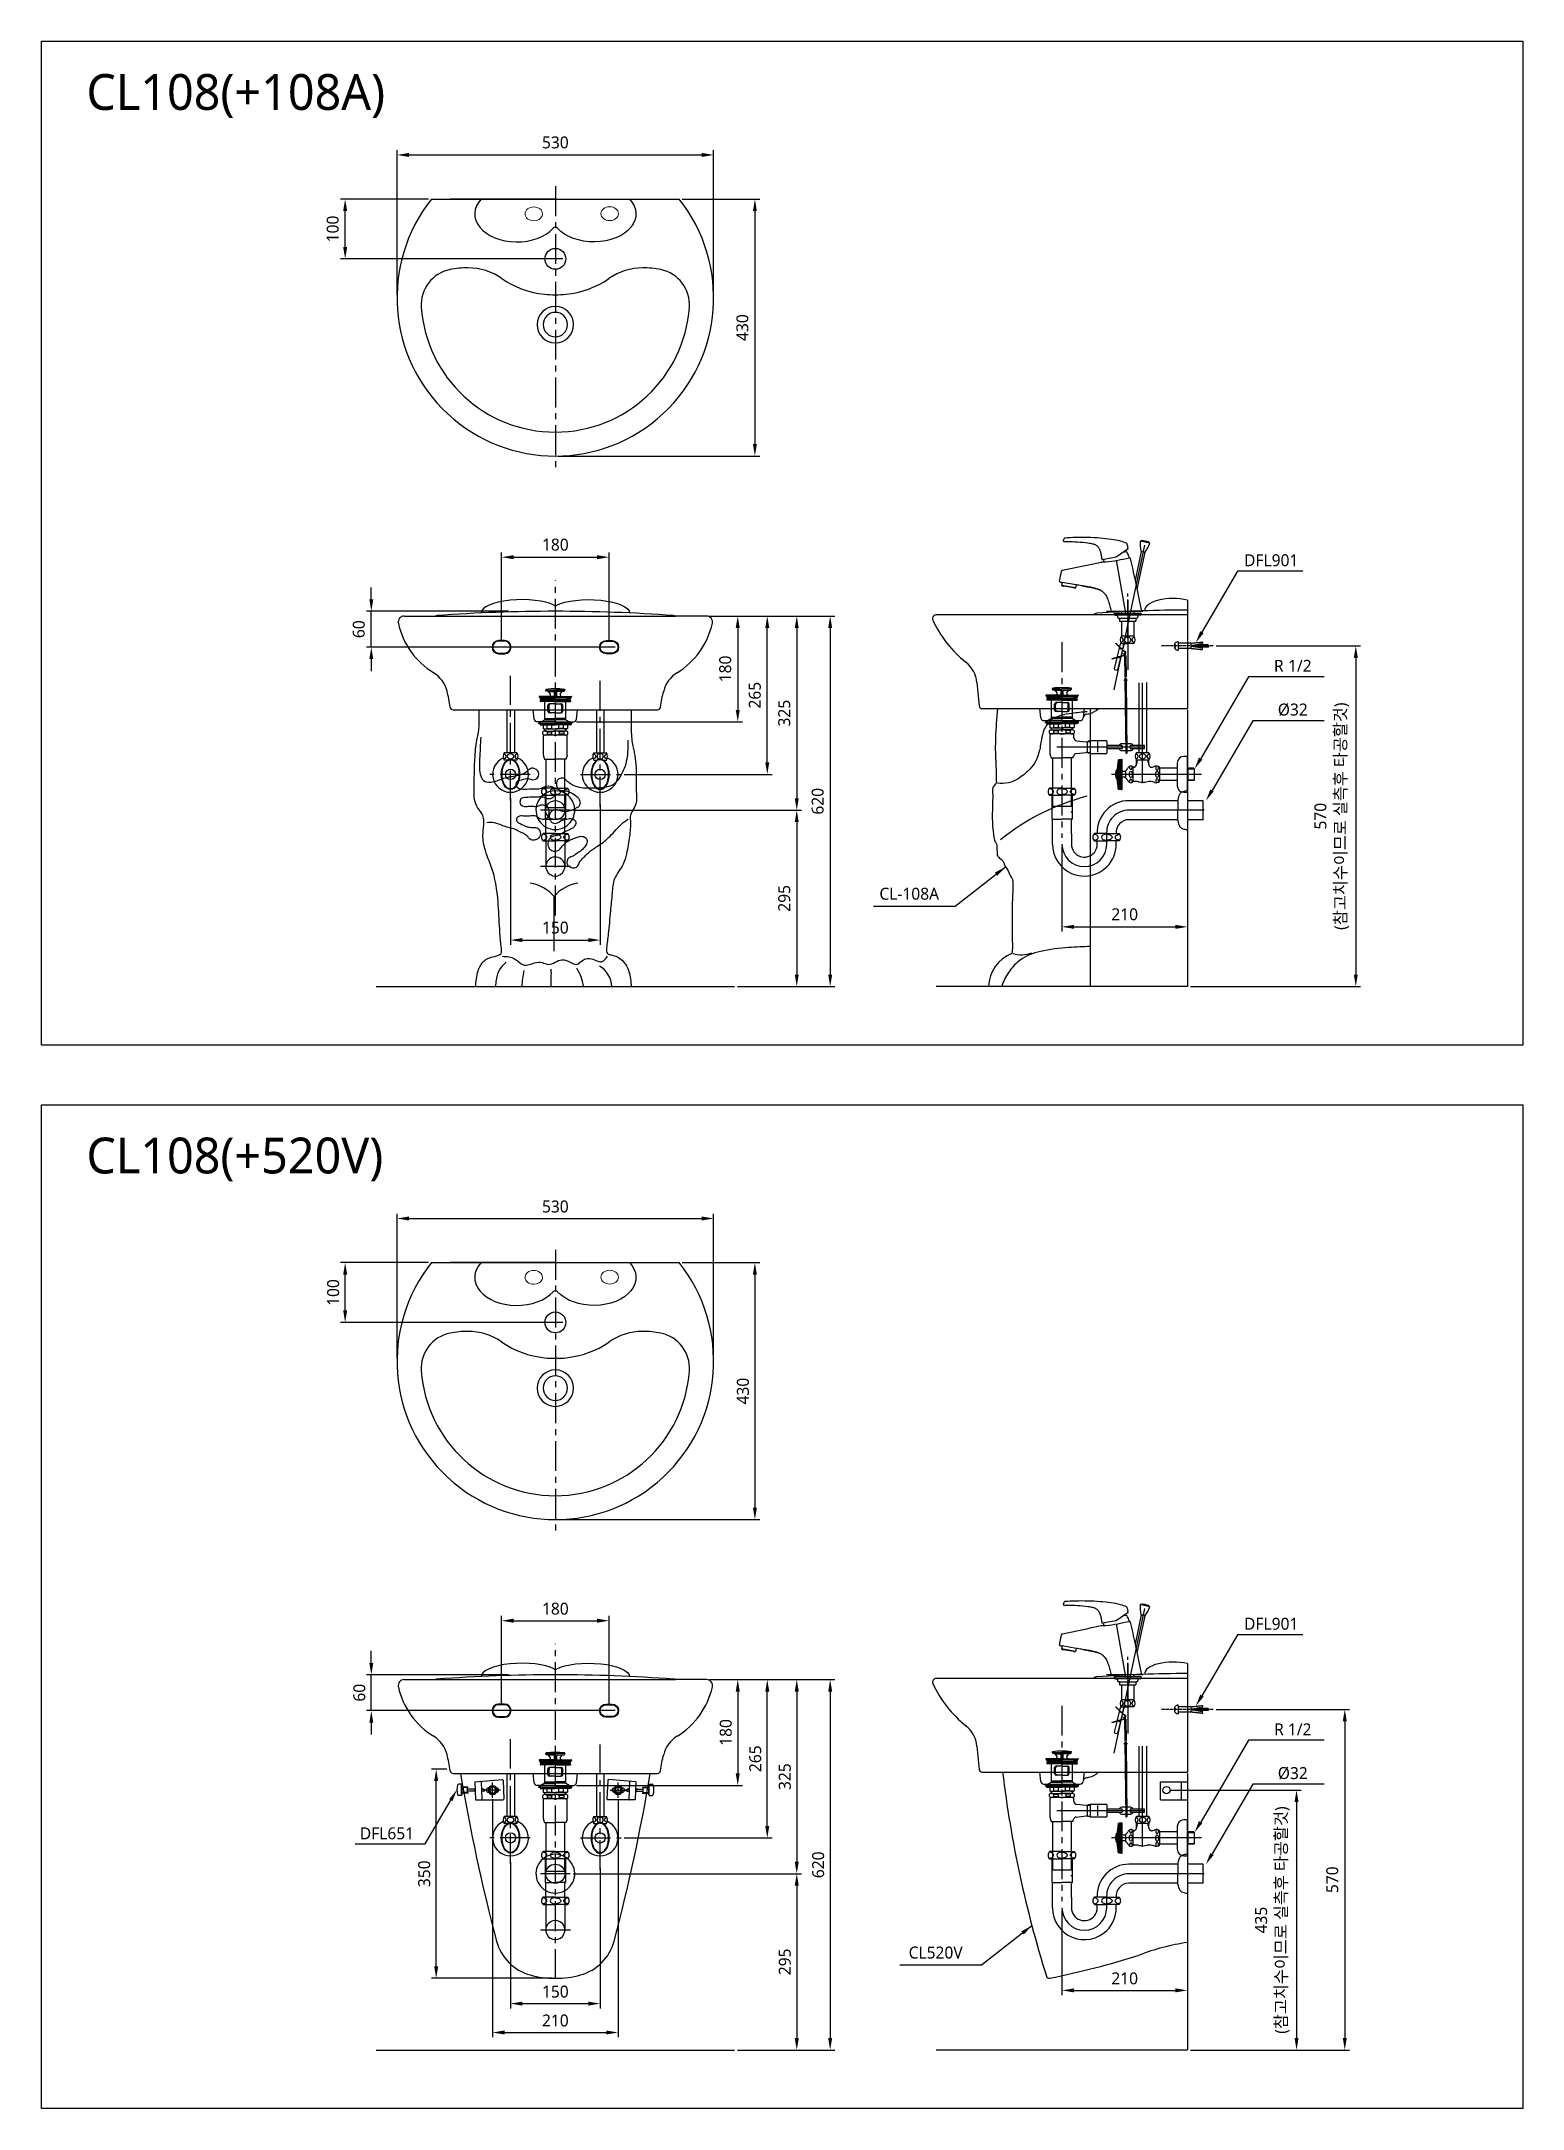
# Model space of a CAD drawing. Extents: x 398 to 2878, y 54 to 3514.
import ezdxf

# ---------------------------------------------------------------- set-up
doc = ezdxf.new("R2010")
doc.units = 0
doc.header["$LTSCALE"] = 20
doc.header["$MEASUREMENT"] = 0
for name, pattern in [('CENTER', [2, 1.25, -0.25, 0.25, -0.25]), ('CENTER2', [1.125, 0.75, -0.125, 0.125, -0.125]), ('HIDDEN', [0.375, 0.25, -0.125]), ('HIDDEN2', [0.1875, 0.125, -0.0625])]:
    doc.linetypes.add(name, pattern=pattern)
doc.layers.get('0').update_dxf_attribs({"linetype": 'CONTINUOUS'})
doc.layers.get('DEFPOINTS').update_dxf_attribs({"linetype": 'CONTINUOUS'})
for name, color, linetype in [('1', 7, 'CONTINUOUS'), ('3', 3, 'CONTINUOUS'), ('4', 4, 'CONTINUOUS'), ('5', 5, 'CONTINUOUS'), ('6', 6, 'CONTINUOUS'), ('7', 7, 'CONTINUOUS'), ('CENTER', 2, 'CENTER'), ('CL', 2, 'CENTER'), ('D', 2, 'CONTINUOUS'), ('DWG', 7, 'CONTINUOUS'), ('HD', 2, 'HIDDEN'), ('Layer 1', 7, 'CONTINUOUS')]:
    doc.layers.add(name, color=color, linetype=linetype)
doc.styles.add('GHS', font='romans', dxfattribs={"bigfont": 'ghs'})
doc.styles.get("Standard").update_dxf_attribs({"font": 'NanumGothic.ttf'})
doc.dimstyles.get("Standard").update_dxf_attribs({"dimtxt": 20, "dimasz": 20, "dimexe": 8, "dimexo": 5, "dimgap": 10, "dimtad": 1, "dimdec": 0, "dimzin": 0, "dimdsep": 46, "dimtxsty": 'Standard', "dimcen": 0, "dimclrd": 3, "dimclre": 3, "dimclrt": 2, "dimadec": 0, "dimazin": 0, "dimtfac": 1, "dimtdec": 0, "dimtmove": 0, "dimatfit": 3, "dimfxl": 1, "dimtolj": 1, "dimtzin": 0, "dimarcsym": 0})

msp = doc.modelspace()

# ---------------------------------------------------------------- texts
at = {"char_height": 60, "width": 460, "attachment_point": 1, "style": 'GHS'}
for s, insert in [('{\\fNanumGothic|b0|i0|c0|p50;CL\\fNanumGothic|b0|i0|c129|p50;108\\fNanumGothic|b0|i0|c0|p50;(+108A)}', (473, 3459)), ('{\\fNanumGothic|b0|i0|c0|p50;CL\\fNanumGothic|b0|i0|c129|p50;108\\fNanumGothic|b0|i0|c0|p50;(+520V)}', (473, 1679))]:
    msp.add_mtext(s, dxfattribs=dict(at, insert=insert))
at = {"layer": '1', "color": 2, "char_height": 20, "attachment_point": 5}
for s, insert in [('DFL901', (2456.6, 2645.2)), ('R{\\f??|b0|i0|c0|p49; }1/2', (2492.7, 2468.6)), ('%%c32', (2492.7, 2395)), ('{\\fNanumGothic|b0|i0|c0|p50;CL-108A}', (1850.6, 2087)), ('DFL901', (2456.6, 865.2)), ('R 1/2', (2492.7, 688.6)), ('%%C32', (2492.7, 615)), ('DFL651', (976.2, 514.4)), ('CL520V', (1894.8, 314.9))]:
    msp.add_mtext(s, dxfattribs=dict(at, insert=insert))

# ---------------------------------------------------------------- blocks, each defined once
blk = doc.blocks.new('*D4')
at = {"layer": '3', "color": 3, "lineweight": -2, "transparency": 16777216}
for p, q in [((2106.3, 385), (2106.3, 243.7)), ((2316.3, 378.4), (2316.3, 243.7)), ((2126.3, 251.7), (2296.3, 251.7))]:
    blk.add_line(p, q, dxfattribs=at)
at = {"layer": '3', "color": 3, "transparency": 16777216}
for points in [[(2126.3, 255.1), (2126.3, 248.4), (2106.3, 251.7)], [(2296.3, 255.1), (2296.3, 248.4), (2316.3, 251.7)]]:
    blk.add_solid(points, dxfattribs=at)
at = {"layer": 'DEFPOINTS', "color": 0, "transparency": 16777216}
for p in [(2106.3, 390), (2316.3, 383.4), (2316.3, 251.7)]:
    blk.add_point(p, dxfattribs=at)
at = {"layer": '3', "color": 2, "transparency": 16777216, "insert": (2211.3, 271.7), "char_height": 20, "attachment_point": 5}
blk.add_mtext('\\A1;210', dxfattribs=at)
blk = doc.blocks.new('*D5')
at = {"color": 3, "lineweight": -2, "transparency": 16777216}
for p, q in [((1045.8, 1469.7), (898.2, 1469.7)), ((906.2, 1389.7), (906.2, 1449.7)), ((1270.6, 1369.7), (898.2, 1369.7))]:
    blk.add_line(p, q, dxfattribs=at)
at = {"color": 3, "transparency": 16777216}
for points in [[(902.9, 1449.7), (909.6, 1449.7), (906.2, 1469.7)], [(902.9, 1389.7), (909.6, 1389.7), (906.2, 1369.7)]]:
    blk.add_solid(points, dxfattribs=at)
at = {"layer": 'DEFPOINTS', "color": 0, "transparency": 16777216}
for p in [(906.2, 1469.7), (1050.8, 1469.7), (1275.6, 1369.7)]:
    blk.add_point(p, dxfattribs=at)
at = {"color": 2, "transparency": 16777216, "insert": (886.2, 1419.7), "char_height": 20, "attachment_point": 5, "rotation": 90}
blk.add_mtext('\\A1;100', dxfattribs=at)
blk = doc.blocks.new('*D6')
at = {"color": 3, "lineweight": -2, "transparency": 16777216}
for p, q in [((993.1, 1309.7), (993.1, 1551.6)), ((1013.1, 1543.6), (1503.1, 1543.6)), ((1523.1, 1309.7), (1523.1, 1551.6))]:
    blk.add_line(p, q, dxfattribs=at)
at = {"color": 3, "transparency": 16777216}
for points in [[(1013.1, 1547), (1013.1, 1540.3), (993.1, 1543.6)], [(1503.1, 1547), (1503.1, 1540.3), (1523.1, 1543.6)]]:
    blk.add_solid(points, dxfattribs=at)
at = {"layer": 'DEFPOINTS', "color": 0, "transparency": 16777216}
for p in [(1523.1, 1543.6), (993.1, 1304.7), (1523.1, 1304.7)]:
    blk.add_point(p, dxfattribs=at)
at = {"color": 2, "transparency": 16777216, "insert": (1258.1, 1563.6), "char_height": 20, "attachment_point": 5}
blk.add_mtext('\\A1;530', dxfattribs=at)
blk = doc.blocks.new('*D7')
at = {"color": 3, "lineweight": -2, "transparency": 16777216}
for p, q in [((1470.5, 1469.7), (1600.2, 1469.7)), ((1592.2, 1449.7), (1592.2, 1059.7)), ((1263.1, 1039.7), (1600.2, 1039.7))]:
    blk.add_line(p, q, dxfattribs=at)
at = {"color": 3, "transparency": 16777216}
for points in [[(1588.9, 1449.7), (1595.5, 1449.7), (1592.2, 1469.7)], [(1588.9, 1059.7), (1595.5, 1059.7), (1592.2, 1039.7)]]:
    blk.add_solid(points, dxfattribs=at)
at = {"layer": 'DEFPOINTS', "color": 0, "transparency": 16777216}
for p in [(1465.5, 1469.7), (1258.1, 1039.7), (1592.2, 1039.7)]:
    blk.add_point(p, dxfattribs=at)
at = {"color": 2, "transparency": 16777216, "insert": (1572.2, 1254.7), "char_height": 20, "attachment_point": 5, "rotation": 90}
blk.add_mtext('\\A1;430', dxfattribs=at)
blk = doc.blocks.new('*D8')
at = {"color": 3, "lineweight": -2, "transparency": 16777216}
for p, q in [((1168.1, 729.9), (1168.1, 878.4)), ((1188.1, 870.4), (1328.1, 870.4)), ((1348.1, 729.9), (1348.1, 878.4))]:
    blk.add_line(p, q, dxfattribs=at)
at = {"color": 3, "transparency": 16777216}
for points in [[(1188.1, 873.8), (1188.1, 867.1), (1168.1, 870.4)], [(1328.1, 873.8), (1328.1, 867.1), (1348.1, 870.4)]]:
    blk.add_solid(points, dxfattribs=at)
at = {"layer": 'DEFPOINTS', "color": 0, "transparency": 16777216}
for p in [(1348.1, 870.4), (1168.1, 724.9, -465.1), (1348.1, 724.9, -465.1)]:
    blk.add_point(p, dxfattribs=at)
at = {"color": 2, "transparency": 16777216, "insert": (1258.1, 890.4), "char_height": 20, "attachment_point": 5}
blk.add_mtext('\\A1;180', dxfattribs=at)
blk = doc.blocks.new('*D9')
at = {"color": 3, "lineweight": -2, "transparency": 16777216}
for p, q in [((950, 799.9), (950, 819.9)), ((1179.8, 779.9), (942, 779.9)), ((950, 719.9), (950, 779.9)), ((1358.1, 719.9), (942, 719.9)), ((950, 699.9), (950, 679.9))]:
    blk.add_line(p, q, dxfattribs=at)
at = {"color": 3, "transparency": 16777216}
for points in [[(946.7, 799.9), (953.3, 799.9), (950, 779.9)], [(946.7, 699.9), (953.3, 699.9), (950, 719.9)]]:
    blk.add_solid(points, dxfattribs=at)
at = {"layer": 'DEFPOINTS', "color": 0, "transparency": 16777216}
for p in [(950, 779.9), (1184.8, 779.9), (1363.1, 719.9, -465.1)]:
    blk.add_point(p, dxfattribs=at)
at = {"color": 2, "transparency": 16777216, "insert": (930, 749.9), "char_height": 20, "attachment_point": 5, "rotation": 90}
blk.add_mtext('\\A1;60', dxfattribs=at)
blk = doc.blocks.new('*D10')
at = {"color": 3, "lineweight": -2, "transparency": 16777216}
for p, q in [((2364.6, 721.9), (2587.8, 721.9)), ((2579.8, 701.9), (2579.8, 171.9)), ((2321.3, 151.9), (2587.8, 151.9))]:
    blk.add_line(p, q, dxfattribs=at)
at = {"color": 3, "transparency": 16777216}
for points in [[(2576.4, 701.9), (2583.1, 701.9), (2579.8, 721.9)], [(2576.4, 171.9), (2583.1, 171.9), (2579.8, 151.9)]]:
    blk.add_solid(points, dxfattribs=at)
at = {"layer": 'DEFPOINTS', "color": 0, "transparency": 16777216}
for p in [(2359.6, 721.9), (2316.3, 151.9), (2579.8, 151.9)]:
    blk.add_point(p, dxfattribs=at)
at = {"color": 2, "transparency": 16777216, "insert": (2558.9, 436.9), "char_height": 20, "attachment_point": 5, "rotation": 90}
blk.add_mtext('\\A1;570', dxfattribs=at)
blk = doc.blocks.new('*D11')
at = {"color": 3, "lineweight": -2, "transparency": 16777216}
for p, q in [((2286.3, 586.9), (2507, 586.9)), ((2499, 566.9), (2499, 171.9)), ((2321.3, 151.9), (2507, 151.9))]:
    blk.add_line(p, q, dxfattribs=at)
at = {"color": 3, "transparency": 16777216}
for points in [[(2495.7, 566.9), (2502.3, 566.9), (2499, 586.9)], [(2495.7, 171.9), (2502.3, 171.9), (2499, 151.9)]]:
    blk.add_solid(points, dxfattribs=at)
at = {"layer": 'DEFPOINTS', "color": 0, "transparency": 16777216}
for p in [(2281.3, 586.9), (2316.3, 151.9), (2499, 151.9)]:
    blk.add_point(p, dxfattribs=at)
at = {"color": 2, "transparency": 16777216, "insert": (2458.5, 369.4), "char_height": 20, "attachment_point": 5, "rotation": 90}
blk.add_mtext('\\A1;435\\P(참고치수이므로 실측후 타공할것)', dxfattribs=at)
blk = doc.blocks.new('*D14')
at = {"layer": '1', "color": 3, "lineweight": -2, "transparency": 16777216}
for p, q in [((1183.1, 466.3), (1183.1, 221.6)), ((1333.1, 456.3), (1333.1, 221.6)), ((1203.1, 229.6), (1313.1, 229.6))]:
    blk.add_line(p, q, dxfattribs=at)
at = {"layer": '1', "color": 3, "transparency": 16777216}
for points in [[(1203.1, 232.9), (1203.1, 226.2), (1183.1, 229.6)], [(1313.1, 232.9), (1313.1, 226.2), (1333.1, 229.6)]]:
    blk.add_solid(points, dxfattribs=at)
at = {"layer": 'DEFPOINTS', "color": 0, "transparency": 16777216}
for p in [(1183.1, 471.3), (1333.1, 461.3), (1333.1, 229.6)]:
    blk.add_point(p, dxfattribs=at)
at = {"layer": '1', "color": 2, "transparency": 16777216, "insert": (1258.1, 249.6), "char_height": 20, "attachment_point": 5}
blk.add_mtext('\\A1;150', dxfattribs=at)
blk = doc.blocks.new('*D13')
at = {"color": 3, "lineweight": -2, "transparency": 16777216}
for p, q in [((1153, 571.9), (1153, 173.2)), ((1363.3, 571.9), (1363.3, 173.2)), ((1173, 181.2), (1343.3, 181.2))]:
    blk.add_line(p, q, dxfattribs=at)
at = {"color": 3, "transparency": 16777216}
for points in [[(1173, 184.6), (1173, 177.9), (1153, 181.2)], [(1343.3, 184.6), (1343.3, 177.9), (1363.3, 181.2)]]:
    blk.add_solid(points, dxfattribs=at)
at = {"layer": 'DEFPOINTS', "color": 0, "transparency": 16777216}
for p in [(1153, 576.9), (1363.3, 576.9), (1363.3, 181.2)]:
    blk.add_point(p, dxfattribs=at)
at = {"color": 2, "transparency": 16777216, "insert": (1258.1, 201.2), "char_height": 20, "attachment_point": 5}
blk.add_mtext('\\A1;210', dxfattribs=at)
blk = doc.blocks.new('*D15')
at = {"color": 3, "lineweight": -2, "transparency": 16777216}
for p, q in [((1516.3, 771.9), (1571.5, 771.9)), ((1563.5, 751.9), (1563.5, 614.9)), ((1293.7, 594.9), (1571.5, 594.9))]:
    blk.add_line(p, q, dxfattribs=at)
at = {"color": 3, "transparency": 16777216}
for points in [[(1560.1, 751.9), (1566.8, 751.9), (1563.5, 771.9)], [(1560.1, 614.9), (1566.8, 614.9), (1563.5, 594.9)]]:
    blk.add_solid(points, dxfattribs=at)
at = {"layer": 'DEFPOINTS', "color": 0, "transparency": 16777216}
for p in [(1511.3, 771.9), (1288.7, 594.9), (1563.5, 594.9)]:
    blk.add_point(p, dxfattribs=at)
at = {"color": 2, "transparency": 16777216, "insert": (1543.5, 683.4), "char_height": 20, "attachment_point": 5, "rotation": 90}
blk.add_mtext('\\A1;180', dxfattribs=at)
blk = doc.blocks.new('*D16')
at = {"color": 3, "lineweight": -2, "transparency": 16777216}
for p, q in [((1516.3, 771.9), (1620.9, 771.9)), ((1612.9, 526.9), (1612.9, 751.9)), ((1373.1, 506.9), (1620.9, 506.9))]:
    blk.add_line(p, q, dxfattribs=at)
at = {"color": 3, "transparency": 16777216}
for points in [[(1609.6, 751.9), (1616.3, 751.9), (1612.9, 771.9)], [(1609.6, 526.9), (1616.3, 526.9), (1612.9, 506.9)]]:
    blk.add_solid(points, dxfattribs=at)
at = {"layer": 'DEFPOINTS', "color": 0, "transparency": 16777216}
for p in [(1511.3, 771.9), (1612.9, 771.9), (1368.1, 506.9)]:
    blk.add_point(p, dxfattribs=at)
at = {"color": 2, "transparency": 16777216, "insert": (1592.9, 639.4), "char_height": 20, "attachment_point": 5, "rotation": 90}
blk.add_mtext('\\A1;265', dxfattribs=at)
blk = doc.blocks.new('*D17')
at = {"color": 3, "lineweight": -2, "transparency": 16777216}
for p, q in [((1516.3, 771.9), (1670.3, 771.9)), ((1662.3, 751.9), (1662.3, 467)), ((1287.9, 447), (1670.3, 447))]:
    blk.add_line(p, q, dxfattribs=at)
at = {"color": 3, "transparency": 16777216}
for points in [[(1658.9, 751.9), (1665.6, 751.9), (1662.3, 771.9)], [(1658.9, 467), (1665.6, 467), (1662.3, 447)]]:
    blk.add_solid(points, dxfattribs=at)
at = {"layer": 'DEFPOINTS', "color": 0, "transparency": 16777216}
for p in [(1511.3, 771.9), (1282.9, 447), (1662.3, 447)]:
    blk.add_point(p, dxfattribs=at)
at = {"color": 2, "transparency": 16777216, "insert": (1642.3, 609.4), "char_height": 20, "attachment_point": 5, "rotation": 90}
blk.add_mtext('\\A1;325', dxfattribs=at)
blk = doc.blocks.new('*D18')
at = {"color": 3, "lineweight": -2, "transparency": 16777216}
for p, q in [((1292.9, 447), (1670.3, 447)), ((1662.3, 427), (1662.3, 171.9)), ((1563.1, 151.9), (1670.3, 151.9))]:
    blk.add_line(p, q, dxfattribs=at)
at = {"color": 3, "transparency": 16777216}
for points in [[(1658.9, 427), (1665.6, 427), (1662.3, 447)], [(1658.9, 171.9), (1665.6, 171.9), (1662.3, 151.9)]]:
    blk.add_solid(points, dxfattribs=at)
at = {"layer": 'DEFPOINTS', "color": 0, "transparency": 16777216}
for p in [(1287.9, 447), (1558.1, 151.9), (1662.3, 151.9)]:
    blk.add_point(p, dxfattribs=at)
at = {"color": 2, "transparency": 16777216, "insert": (1642.3, 299.4), "char_height": 20, "attachment_point": 5, "rotation": 90}
blk.add_mtext('\\A1;295', dxfattribs=at)
blk = doc.blocks.new('*D19')
at = {"color": 3, "lineweight": -2, "transparency": 16777216}
for p, q in [((1516.3, 771.9), (1726.2, 771.9)), ((1718.2, 751.9), (1718.2, 171.9)), ((1563.1, 151.9), (1726.2, 151.9))]:
    blk.add_line(p, q, dxfattribs=at)
at = {"color": 3, "transparency": 16777216}
for points in [[(1714.9, 751.9), (1721.6, 751.9), (1718.2, 771.9)], [(1714.9, 171.9), (1721.6, 171.9), (1718.2, 151.9)]]:
    blk.add_solid(points, dxfattribs=at)
at = {"layer": 'DEFPOINTS', "color": 0, "transparency": 16777216}
for p in [(1511.3, 771.9), (1558.1, 151.9), (1718.2, 151.9)]:
    blk.add_point(p, dxfattribs=at)
at = {"color": 2, "transparency": 16777216, "insert": (1698.2, 461.9), "char_height": 20, "attachment_point": 5, "rotation": 90}
blk.add_mtext('\\A1;620', dxfattribs=at)
blk = doc.blocks.new('*D20')
at = {"color": 3, "lineweight": -2, "transparency": 16777216}
for p, q in [((1076.6, 621.9), (1050.6, 621.9)), ((1058.6, 291.9), (1058.6, 601.9)), ((1253.1, 271.9), (1050.6, 271.9))]:
    blk.add_line(p, q, dxfattribs=at)
at = {"color": 3, "transparency": 16777216}
for points in [[(1055.3, 601.9), (1062, 601.9), (1058.6, 621.9)], [(1055.3, 291.9), (1062, 291.9), (1058.6, 271.9)]]:
    blk.add_solid(points, dxfattribs=at)
at = {"layer": 'DEFPOINTS', "color": 0, "transparency": 16777216}
for p in [(1058.6, 621.9), (1081.6, 621.9), (1258.1, 271.9)]:
    blk.add_point(p, dxfattribs=at)
at = {"color": 2, "transparency": 16777216, "insert": (1038.6, 446.9), "char_height": 20, "attachment_point": 5, "rotation": 90}
blk.add_mtext('\\A1;350', dxfattribs=at)
blk = doc.blocks.new('*D48')
at = {"layer": '3', "color": 3, "lineweight": -2, "transparency": 16777216}
for p, q in [((2106.3, 2165), (2106.3, 2023.7)), ((2316.3, 2158.4), (2316.3, 2023.7)), ((2126.3, 2031.7), (2296.3, 2031.7))]:
    blk.add_line(p, q, dxfattribs=at)
at = {"layer": '3', "color": 3, "transparency": 16777216}
for points in [[(2126.3, 2035.1), (2126.3, 2028.4), (2106.3, 2031.7)], [(2296.3, 2035.1), (2296.3, 2028.4), (2316.3, 2031.7)]]:
    blk.add_solid(points, dxfattribs=at)
at = {"layer": 'DEFPOINTS', "color": 0, "transparency": 16777216}
for p in [(2106.3, 2170), (2316.3, 2163.4), (2316.3, 2031.7)]:
    blk.add_point(p, dxfattribs=at)
at = {"layer": '3', "color": 2, "transparency": 16777216, "insert": (2211.3, 2052.6), "char_height": 20, "attachment_point": 5}
blk.add_mtext('\\A1;210', dxfattribs=at)
blk = doc.blocks.new('*D36')
at = {"color": 3, "lineweight": -2, "transparency": 16777216}
for p, q in [((1045.8, 3249.7), (898.2, 3249.7)), ((906.2, 3169.7), (906.2, 3229.7)), ((1270.6, 3149.7), (898.2, 3149.7))]:
    blk.add_line(p, q, dxfattribs=at)
at = {"color": 3, "transparency": 16777216}
for points in [[(902.9, 3229.7), (909.6, 3229.7), (906.2, 3249.7)], [(902.9, 3169.7), (909.6, 3169.7), (906.2, 3149.7)]]:
    blk.add_solid(points, dxfattribs=at)
at = {"layer": 'DEFPOINTS', "color": 0, "transparency": 16777216}
for p in [(906.2, 3249.7), (1050.8, 3249.7), (1275.6, 3149.7)]:
    blk.add_point(p, dxfattribs=at)
at = {"color": 2, "transparency": 16777216, "insert": (885.4, 3199.7), "char_height": 20, "attachment_point": 5, "rotation": 90}
blk.add_mtext('\\A1;100', dxfattribs=at)
blk = doc.blocks.new('*D37')
at = {"color": 3, "lineweight": -2, "transparency": 16777216}
for p, q in [((993.1, 3089.7), (993.1, 3331.6)), ((1013.1, 3323.6), (1503.1, 3323.6)), ((1523.1, 3089.7), (1523.1, 3331.6))]:
    blk.add_line(p, q, dxfattribs=at)
at = {"color": 3, "transparency": 16777216}
for points in [[(1013.1, 3327), (1013.1, 3320.3), (993.1, 3323.6)], [(1503.1, 3327), (1503.1, 3320.3), (1523.1, 3323.6)]]:
    blk.add_solid(points, dxfattribs=at)
at = {"layer": 'DEFPOINTS', "color": 0, "transparency": 16777216}
for p in [(1523.1, 3323.6), (993.1, 3084.7), (1523.1, 3084.7)]:
    blk.add_point(p, dxfattribs=at)
at = {"color": 2, "transparency": 16777216, "insert": (1258.1, 3344.5), "char_height": 20, "attachment_point": 5}
blk.add_mtext('\\A1;530', dxfattribs=at)
blk = doc.blocks.new('*D38')
at = {"color": 3, "lineweight": -2, "transparency": 16777216}
for p, q in [((1470.5, 3249.7), (1600.2, 3249.7)), ((1592.2, 3229.7), (1592.2, 2839.7)), ((1263.1, 2819.7), (1600.2, 2819.7))]:
    blk.add_line(p, q, dxfattribs=at)
at = {"color": 3, "transparency": 16777216}
for points in [[(1588.9, 3229.7), (1595.5, 3229.7), (1592.2, 3249.7)], [(1588.9, 2839.7), (1595.5, 2839.7), (1592.2, 2819.7)]]:
    blk.add_solid(points, dxfattribs=at)
at = {"layer": 'DEFPOINTS', "color": 0, "transparency": 16777216}
for p in [(1465.5, 3249.7), (1258.1, 2819.7), (1592.2, 2819.7)]:
    blk.add_point(p, dxfattribs=at)
at = {"color": 2, "transparency": 16777216, "insert": (1571.3, 3034.7), "char_height": 20, "attachment_point": 5, "rotation": 90}
blk.add_mtext('\\A1;430', dxfattribs=at)
blk = doc.blocks.new('*D39')
at = {"color": 3, "lineweight": -2, "transparency": 16777216}
for p, q in [((1168.1, 2509.9), (1168.1, 2658.4)), ((1188.1, 2650.4), (1328.1, 2650.4)), ((1348.1, 2509.9), (1348.1, 2658.4))]:
    blk.add_line(p, q, dxfattribs=at)
at = {"color": 3, "transparency": 16777216}
for points in [[(1188.1, 2653.8), (1188.1, 2647.1), (1168.1, 2650.4)], [(1328.1, 2653.8), (1328.1, 2647.1), (1348.1, 2650.4)]]:
    blk.add_solid(points, dxfattribs=at)
at = {"layer": 'DEFPOINTS', "color": 0, "transparency": 16777216}
for p in [(1348.1, 2650.4), (1168.1, 2504.9, -465.1), (1348.1, 2504.9, -465.1)]:
    blk.add_point(p, dxfattribs=at)
at = {"color": 2, "transparency": 16777216, "insert": (1258.1, 2671.3), "char_height": 20, "attachment_point": 5}
blk.add_mtext('\\A1;180', dxfattribs=at)
blk = doc.blocks.new('*D40')
at = {"color": 3, "lineweight": -2, "transparency": 16777216}
for p, q in [((950, 2579.9), (950, 2599.9)), ((1179.8, 2559.9), (942, 2559.9)), ((950, 2499.9), (950, 2559.9)), ((1358.1, 2499.9), (942, 2499.9)), ((950, 2479.9), (950, 2459.9))]:
    blk.add_line(p, q, dxfattribs=at)
at = {"color": 3, "transparency": 16777216}
for points in [[(946.7, 2579.9), (953.3, 2579.9), (950, 2559.9)], [(946.7, 2479.9), (953.3, 2479.9), (950, 2499.9)]]:
    blk.add_solid(points, dxfattribs=at)
at = {"layer": 'DEFPOINTS', "color": 0, "transparency": 16777216}
for p in [(950, 2559.9), (1184.8, 2559.9), (1363.1, 2499.9, -465.1)]:
    blk.add_point(p, dxfattribs=at)
at = {"color": 2, "transparency": 16777216, "insert": (929.1, 2529.9), "char_height": 20, "attachment_point": 5, "rotation": 90}
blk.add_mtext('\\A1;60', dxfattribs=at)
blk = doc.blocks.new('*D41')
at = {"color": 3, "lineweight": -2, "transparency": 16777216}
for p, q in [((2364.6, 2501.9), (2606.2, 2501.9)), ((2598.2, 2481.9), (2598.2, 1951.9)), ((2321.3, 1931.9), (2606.2, 1931.9))]:
    blk.add_line(p, q, dxfattribs=at)
at = {"color": 3, "transparency": 16777216}
for points in [[(2594.9, 2481.9), (2601.6, 2481.9), (2598.2, 2501.9)], [(2594.9, 1951.9), (2601.6, 1951.9), (2598.2, 1931.9)]]:
    blk.add_solid(points, dxfattribs=at)
at = {"layer": 'DEFPOINTS', "color": 0, "transparency": 16777216}
for p in [(2359.6, 2501.9), (2316.3, 1931.9), (2598.2, 1931.9)]:
    blk.add_point(p, dxfattribs=at)
at = {"color": 2, "transparency": 16777216, "insert": (2557.8, 2216.9), "char_height": 20, "attachment_point": 5, "rotation": 90}
blk.add_mtext('\\A1;570\\P(참고치수이므로 실측후 타공할것)', dxfattribs=at)
blk = doc.blocks.new('*D42')
at = {"layer": '1', "color": 3, "lineweight": -2, "transparency": 16777216}
for p, q in [((1183.1, 2246.3), (1183.1, 2001.6)), ((1333.1, 2236.3), (1333.1, 2001.6)), ((1203.1, 2009.6), (1313.1, 2009.6))]:
    blk.add_line(p, q, dxfattribs=at)
at = {"layer": '1', "color": 3, "transparency": 16777216}
for points in [[(1203.1, 2012.9), (1203.1, 2006.2), (1183.1, 2009.6)], [(1313.1, 2012.9), (1313.1, 2006.2), (1333.1, 2009.6)]]:
    blk.add_solid(points, dxfattribs=at)
at = {"layer": 'DEFPOINTS', "color": 0, "transparency": 16777216}
for p in [(1183.1, 2251.3), (1333.1, 2241.3), (1333.1, 2009.6)]:
    blk.add_point(p, dxfattribs=at)
at = {"layer": '1', "color": 2, "transparency": 16777216, "insert": (1258.1, 2030.4), "char_height": 20, "attachment_point": 5}
blk.add_mtext('\\A1;150', dxfattribs=at)
blk = doc.blocks.new('*D43')
at = {"color": 3, "lineweight": -2, "transparency": 16777216}
for p, q in [((1516.3, 2551.9), (1571.5, 2551.9)), ((1563.5, 2531.9), (1563.5, 2394.9)), ((1293.7, 2374.9), (1571.5, 2374.9))]:
    blk.add_line(p, q, dxfattribs=at)
at = {"color": 3, "transparency": 16777216}
for points in [[(1560.1, 2531.9), (1566.8, 2531.9), (1563.5, 2551.9)], [(1560.1, 2394.9), (1566.8, 2394.9), (1563.5, 2374.9)]]:
    blk.add_solid(points, dxfattribs=at)
at = {"layer": 'DEFPOINTS', "color": 0, "transparency": 16777216}
for p in [(1511.3, 2551.9), (1288.7, 2374.9), (1563.5, 2374.9)]:
    blk.add_point(p, dxfattribs=at)
at = {"color": 2, "transparency": 16777216, "insert": (1542.6, 2463.4), "char_height": 20, "attachment_point": 5, "rotation": 90}
blk.add_mtext('\\A1;180', dxfattribs=at)
blk = doc.blocks.new('*D44')
at = {"color": 3, "lineweight": -2, "transparency": 16777216}
for p, q in [((1516.3, 2551.9), (1620.9, 2551.9)), ((1612.9, 2306.9), (1612.9, 2531.9)), ((1373.1, 2286.9), (1620.9, 2286.9))]:
    blk.add_line(p, q, dxfattribs=at)
at = {"color": 3, "transparency": 16777216}
for points in [[(1609.6, 2531.9), (1616.3, 2531.9), (1612.9, 2551.9)], [(1609.6, 2306.9), (1616.3, 2306.9), (1612.9, 2286.9)]]:
    blk.add_solid(points, dxfattribs=at)
at = {"layer": 'DEFPOINTS', "color": 0, "transparency": 16777216}
for p in [(1511.3, 2551.9), (1612.9, 2551.9), (1368.1, 2286.9)]:
    blk.add_point(p, dxfattribs=at)
at = {"color": 2, "transparency": 16777216, "insert": (1592.1, 2419.4), "char_height": 20, "attachment_point": 5, "rotation": 90}
blk.add_mtext('\\A1;265', dxfattribs=at)
blk = doc.blocks.new('*D45')
at = {"color": 3, "lineweight": -2, "transparency": 16777216}
for p, q in [((1516.3, 2551.9), (1670.3, 2551.9)), ((1662.3, 2531.9), (1662.3, 2247)), ((1287.9, 2227), (1670.3, 2227))]:
    blk.add_line(p, q, dxfattribs=at)
at = {"color": 3, "transparency": 16777216}
for points in [[(1658.9, 2531.9), (1665.6, 2531.9), (1662.3, 2551.9)], [(1658.9, 2247), (1665.6, 2247), (1662.3, 2227)]]:
    blk.add_solid(points, dxfattribs=at)
at = {"layer": 'DEFPOINTS', "color": 0, "transparency": 16777216}
for p in [(1511.3, 2551.9), (1282.9, 2227), (1662.3, 2227)]:
    blk.add_point(p, dxfattribs=at)
at = {"color": 2, "transparency": 16777216, "insert": (1641.4, 2389.4), "char_height": 20, "attachment_point": 5, "rotation": 90}
blk.add_mtext('\\A1;325', dxfattribs=at)
blk = doc.blocks.new('*D46')
at = {"color": 3, "lineweight": -2, "transparency": 16777216}
for p, q in [((1292.9, 2227), (1670.3, 2227)), ((1662.3, 2207), (1662.3, 1951.9)), ((1563.1, 1931.9), (1670.3, 1931.9))]:
    blk.add_line(p, q, dxfattribs=at)
at = {"color": 3, "transparency": 16777216}
for points in [[(1658.9, 2207), (1665.6, 2207), (1662.3, 2227)], [(1658.9, 1951.9), (1665.6, 1951.9), (1662.3, 1931.9)]]:
    blk.add_solid(points, dxfattribs=at)
at = {"layer": 'DEFPOINTS', "color": 0, "transparency": 16777216}
for p in [(1287.9, 2227), (1558.1, 1931.9), (1662.3, 1931.9)]:
    blk.add_point(p, dxfattribs=at)
at = {"color": 2, "transparency": 16777216, "insert": (1641.4, 2079.4), "char_height": 20, "attachment_point": 5, "rotation": 90}
blk.add_mtext('\\A1;295', dxfattribs=at)
blk = doc.blocks.new('*D47')
at = {"color": 3, "lineweight": -2, "transparency": 16777216}
for p, q in [((1516.3, 2551.9), (1726.2, 2551.9)), ((1718.2, 2531.9), (1718.2, 1951.9)), ((1563.1, 1931.9), (1726.2, 1931.9))]:
    blk.add_line(p, q, dxfattribs=at)
at = {"color": 3, "transparency": 16777216}
for points in [[(1714.9, 2531.9), (1721.6, 2531.9), (1718.2, 2551.9)], [(1714.9, 1951.9), (1721.6, 1951.9), (1718.2, 1931.9)]]:
    blk.add_solid(points, dxfattribs=at)
at = {"layer": 'DEFPOINTS', "color": 0, "transparency": 16777216}
for p in [(1511.3, 2551.9), (1558.1, 1931.9), (1718.2, 1931.9)]:
    blk.add_point(p, dxfattribs=at)
at = {"color": 2, "transparency": 16777216, "insert": (1697.3, 2241.9), "char_height": 20, "attachment_point": 5, "rotation": 90}
blk.add_mtext('\\A1;620', dxfattribs=at)
blk = doc.blocks.new('A$C1A4037FE')
at = {"color": 7}
for p, q in [((15, 465), (170, 465)), ((170, 465), (170, 0)), ((170, 0), (0, 0))]:
    blk.add_line(p, q, dxfattribs=at)
for centre, radius, start, end in [((262, -55.9), 386.7, 104.5878, 128.784), ((61.1, -2), 61.1, 111.0837, 178.1634), ((54.7, 102.2), 49.1, 253.1455, 290.8341)]:
    blk.add_arc(centre, radius, start, end, dxfattribs=at)
for points in [[(15, 465), (11.6, 416.4), (11.9, 377.2), (12.9, 352.8), (12.9, 345.6), (13.1, 342.5), (12.9, 340.3), (11.1, 338.5), (8.7, 335.4), (6.9, 332.4), (6.5, 328.1), (6.5, 324.6), (6.9, 321.7), (7, 317.1), (7.5, 260.8), (8.8, 251.2), (10.6, 243.1), (12.2, 240.5), (13.4, 238.6), (13.6, 234.8), (14.4, 222.5), (15.3, 217.9), (17.1, 216.3), (19.9, 213.6), (22.9, 211.3), (24.6, 209.4), (26.3, 204.7), (34.2, 190.9), (36.1, 185.7), (39.7, 180.5), (40.4, 175.9), (40.4, 158.4), (39.4, 122.5), (39.7, 94.9), (39.4, 83.8), (40, 67.1), (39.1, 55)], [(164.8, 459.8), (139.4, 457.1), (104.7, 445.5), (92.8, 429.4), (88.5, 413.3), (84.3, 391.5), (79, 377.5), (69.2, 363.9), (51.8, 349.2), (33.1, 340.9), (14.8, 340.1)]]:
    blk.add_spline(points, degree=3, dxfattribs=at)
blk.add_open_spline([(170, 66.9), (158.5, 66.5), (133.4, 65.4), (87, 60.7), (54.6, 48.1), (34.3, 26.6), (25.1, 10.4), (22.5, 0.9), (22.3, 0)], degree=3, knots=[2.645381, 2.645381, 2.645381, 2.645381, 9.715438, 18.006807, 25.314444, 30.431139, 35.875194, 36.458859, 36.458859, 36.458859, 36.458859], dxfattribs=at)

# ---------------------------------------------------------------- dimensions: what is measured, and where the dimension line sits
for base, p1, p2, picture, middle in [((1523.1, 3323.6), (993.1, 3084.7), (1523.1, 3084.7), '*D37', (1258.1, 3344.5)), ((1523.1, 1543.6), (993.1, 1304.7), (1523.1, 1304.7), '*D6', (1258.1, 1563.6)), ((1363.3, 181.2), (1153, 576.9), (1363.3, 576.9), '*D13', (1258.1, 201.2))]:
    dim = msp.add_linear_dim(base=base, p1=p1, p2=p2, dimstyle='Standard')
    dim.commit()
    dim.dimension.update_dxf_attribs({"geometry": picture, "text_midpoint": middle})
for base, p1, p2, picture, middle in [((906.2, 3249.7), (1275.6, 3149.7), (1050.8, 3249.7), '*D36', (885.4, 3199.7)), ((1592.2, 2819.7), (1465.5, 3249.7), (1258.1, 2819.7), '*D38', (1571.3, 3034.7)), ((950, 2559.9), (1363.1, 2499.9, -465.1), (1184.8, 2559.9), '*D40', (929.1, 2529.9)), ((1662.3, 2227), (1511.3, 2551.9), (1282.9, 2227), '*D45', (1641.4, 2389.4)), ((1612.9, 2551.9), (1368.1, 2286.9), (1511.3, 2551.9), '*D44', (1592.1, 2419.4)), ((1718.2, 1931.9), (1511.3, 2551.9), (1558.1, 1931.9), '*D47', (1697.3, 2241.9)), ((1662.3, 1931.9), (1287.9, 2227), (1558.1, 1931.9), '*D46', (1641.4, 2079.4)), ((906.2, 1469.7), (1275.6, 1369.7), (1050.8, 1469.7), '*D5', (886.2, 1419.7)), ((1592.2, 1039.7), (1465.5, 1469.7), (1258.1, 1039.7), '*D7', (1572.2, 1254.7)), ((950, 779.9), (1363.1, 719.9, -465.1), (1184.8, 779.9), '*D9', (930, 749.9)), ((1662.3, 447), (1511.3, 771.9), (1282.9, 447), '*D17', (1642.3, 609.4)), ((1612.9, 771.9), (1368.1, 506.9), (1511.3, 771.9), '*D16', (1592.9, 639.4)), ((1718.2, 151.9), (1511.3, 771.9), (1558.1, 151.9), '*D19', (1698.2, 461.9)), ((2579.8, 151.9), (2359.6, 721.9), (2316.3, 151.9), '*D10', (2558.9, 436.9)), ((1058.6, 621.9), (1258.1, 271.9), (1081.6, 621.9), '*D20', (1038.6, 446.9)), ((1662.3, 151.9), (1287.9, 447), (1558.1, 151.9), '*D18', (1642.3, 299.4))]:
    dim = msp.add_linear_dim(base=base, p1=p1, p2=p2, angle=90, dimstyle='Standard')
    dim.commit()
    dim.dimension.update_dxf_attribs({"geometry": picture, "text_midpoint": middle})
at = {"color": 7}
for base, p1, p2, picture, middle in [((1348.1, 2650.4), (1168.1, 2504.9, -465.1), (1348.1, 2504.9, -465.1), '*D39', (1258.1, 2671.3)), ((1348.1, 870.4), (1168.1, 724.9, -465.1), (1348.1, 724.9, -465.1), '*D8', (1258.1, 890.4))]:
    dim = msp.add_linear_dim(base=base, p1=p1, p2=p2, dimstyle='Standard', dxfattribs=at)
    dim.commit()
    dim.dimension.update_dxf_attribs({"geometry": picture, "text_midpoint": middle})
for base, p1, p2, text, picture, middle in [((1563.5, 2374.9), (1511.3, 2551.9), (1288.7, 2374.9), '180', '*D43', (1542.6, 2463.4)), ((2598.2, 1931.9), (2359.6, 2501.9), (2316.3, 1931.9), '<>\\P(참고치수이므로 실측후 타공할것)', '*D41', (2557.8, 2216.9)), ((1563.5, 594.9), (1511.3, 771.9), (1288.7, 594.9), '180', '*D15', (1543.5, 683.4)), ((2499, 151.9), (2281.3, 586.9), (2316.3, 151.9), '<>\\P(참고치수이므로 실측후 타공할것)', '*D11', (2458.5, 369.4))]:
    dim = msp.add_linear_dim(base=base, p1=p1, p2=p2, angle=90, text=text, dimstyle='Standard')
    dim.commit()
    dim.dimension.update_dxf_attribs({"geometry": picture, "text_midpoint": middle})
at = {"layer": '1'}
for base, p1, p2, picture, middle in [((1333.1, 2009.6), (1183.1, 2251.3), (1333.1, 2241.3), '*D42', (1258.1, 2030.4)), ((1333.1, 229.6), (1183.1, 471.3), (1333.1, 461.3), '*D14', (1258.1, 249.6))]:
    dim = msp.add_linear_dim(base=base, p1=p1, p2=p2, dimstyle='Standard', dxfattribs=at)
    dim.commit()
    dim.dimension.update_dxf_attribs({"geometry": picture, "text_midpoint": middle})
at = {"layer": '3'}
for base, p1, p2, picture, middle in [((2316.3, 2031.7), (2106.3, 2170), (2316.3, 2163.4), '*D48', (2211.3, 2052.6)), ((2316.3, 251.7), (2106.3, 390), (2316.3, 383.4), '*D4', (2211.3, 271.7))]:
    dim = msp.add_linear_dim(base=base, p1=p1, p2=p2, dimstyle='Standard', dxfattribs=at)
    dim.commit()
    dim.dimension.update_dxf_attribs({"geometry": picture, "text_midpoint": middle})

# ---------------------------------------------------------------- linework, layer by layer
at = {"color": 7}
for p, q in [((1031.1, 2551.9), (1459.1, 2551.9)), ((1130.6, 2372.9), (1130.6, 2394.9)), ((1222.6, 2379.3), (1220.8, 2394.9)), ((1293.7, 2379.3), (1295.4, 2394.9)), ((1385.6, 2355.1), (1385.6, 2394.9)), ((2070.8, 2381.3), (2069, 2396.9)), ((2143.6, 2396.9), (2141.8, 2381.6)), ((2075.7, 2376.9), (2085.8, 2376.9)), ((2085.8, 2376.9), (2126.8, 2376.9)), ((2126.8, 2376.9), (2136.8, 2376.9)), ((1255.9, 1990.8), (1255.9, 2082.5)), ((1124.7, 1931.9), (1385, 1931.9)), ((1031.1, 771.9), (1459.1, 771.9)), ((1222.6, 599.3), (1220.8, 614.9)), ((1293.7, 599.3), (1295.4, 614.9)), ((2070.8, 601.3), (2069, 616.9)), ((2075.7, 596.9), (2085.8, 596.9)), ((2085.8, 596.9), (2126.8, 596.9)), ((2126.8, 596.9), (2136.8, 596.9)), ((2143.6, 616.9), (2141.8, 601.6))]:
    msp.add_line(p, q, dxfattribs=at)
at = {"color": 7, "linetype": 'CENTER2', "ltscale": 0.3}
for p, q in [((2359.6, 2501.9), (2273, 2501.9)), ((2359.6, 721.9), (2273, 721.9))]:
    msp.add_line(p, q, dxfattribs=at)
at = {"color": 7, "linetype": 'HIDDEN2', "ltscale": 0.3}
for p, q in [((2296, 2504.3), (2294.2, 2504.3)), ((2296, 2499.5), (2294.2, 2499.5)), ((2296, 2504.3), (2296, 2499.5)), ((2300.9, 2509), (2300.9, 2494.8)), ((2316.7, 2506.4), (2300.9, 2506.4)), ((2316.7, 2497.4), (2300.9, 2497.4)), ((2321.8, 2506.4), (2316.7, 2506.4)), ((2321.8, 2497.4), (2316.7, 2497.4)), ((2321.8, 2506.4), (2321.8, 2497.4)), ((2351.3, 2503.7), (2332, 2503.7)), ((2351.4, 2500.1), (2332.8, 2500.1)), ((2351.3, 2503.7), (2351.4, 2500.1)), ((2300.9, 729), (2300.9, 714.8)), ((2296, 724.3), (2294.2, 724.3)), ((2296, 719.5), (2294.2, 719.5)), ((2296, 724.3), (2296, 719.5)), ((2316.7, 726.4), (2300.9, 726.4)), ((2316.7, 717.4), (2300.9, 717.4)), ((2321.8, 726.4), (2316.7, 726.4)), ((2321.8, 717.4), (2316.7, 717.4)), ((2321.8, 726.4), (2321.8, 717.4)), ((2351.3, 723.7), (2332, 723.7)), ((2351.4, 720.1), (2332.8, 720.1)), ((2351.3, 723.7), (2351.4, 720.1))]:
    msp.add_line(p, q, dxfattribs=at)
for p, q in [((2316.3, 2394.9), (2316.3, 1931.9)), ((2213, 2322.3), (2215, 2322.3)), ((2316.3, 614.9), (2316.3, 151.9)), ((2213, 542.3), (2215, 542.3))]:
    msp.add_line(p, q)
for points in [[(2321.8, 2506.4), (2341.7, 2508.5), (2341, 2505.3), (2321.8, 2501.9), (2341, 2498.8), (2341.4, 2495.3), (2321.8, 2497.4)], [(2321.8, 726.4), (2341.7, 728.5), (2341, 725.3), (2321.8, 721.9), (2341, 718.8), (2341.4, 715.3), (2321.8, 717.4)]]:
    msp.add_lwpolyline(points, dxfattribs=at)
at = {"color": 2}
msp.add_circle((2281.3, 586.9), 6, dxfattribs=at)
at = {"color": 7}
for centre, radius, start, end in [((1258.1, 3039.7), 30.5, 90, 270), ((1258.1, 3039.7), 20.5, 90, 270), ((1258.1, 3039.7), 30.5, 270, 90), ((1258.1, 3039.7), 20.5, 270, 90), ((2148.8, 2380.8), 7, 99.5949, 173.3945), ((2108.4, 2619.9), 235.4, 279.5949, 280.441), ((1030.6, 2372.9), 100, 346.0419, 360), ((1227.6, 2379.9), 5, 186.5639, 270), ((1288.7, 2379.9), 5, 270, 353.4361), ((1485.6, 2355.1), 100, 180, 193.5514), ((2075.7, 2381.9), 5, 186.5639, 270), ((2136.8, 2381.9), 5, 270, 353.3945), ((1205.7, 2040.1), 65.7, 40.1362, 80.8587), ((1306.1, 2040.1), 65.7, 99.1413, 139.8638), ((1324.1, 1930.7), 122, 166.6991, 179.4205), ((409.7, 1954.9), 841.7, 358.4372, 0.4263), ((1227.9, 1920.7), 78.3, 8.225, 32.5605), ((1309.3, 1929.1), 43.6, 3.6431, 58.3045), ((1258.1, 1259.7), 30.5, 90, 270), ((1258.1, 1259.7), 30.5, 270, 90), ((1258.1, 1259.7), 20.5, 90, 270), ((1258.1, 1259.7), 20.5, 270, 90), ((1227.6, 599.9), 5, 186.5639, 270), ((1288.7, 599.9), 5, 270, 353.4361), ((2075.7, 601.9), 5, 186.5639, 270), ((2136.8, 601.9), 5, 270, 353.3945), ((2148.8, 600.8), 7, 99.5949, 173.3945), ((2108.4, 839.9), 235.4, 279.5949, 280.441)]:
    msp.add_arc(centre, radius, start, end, dxfattribs=at)
at = {"color": 7, "linetype": 'HIDDEN2', "ltscale": 0.3}
for centre, start, end in [((2300.9, 2501.9), 90, 160.2122), ((2300.9, 2501.9), 199.7878, 270), ((2300.9, 721.9), 90, 160.2122), ((2300.9, 721.9), 199.7878, 270)]:
    msp.add_arc(centre, 7.09, start, end, dxfattribs=at)
at = {"color": 7}
for centre in [(2292.7, 2561.3), (2292.7, 781.3)]:
    msp.add_ellipse(centre, major_axis=(-48.1, 0), ratio=0.415453, start_param=4.201314, end_param=6.311153, dxfattribs=at)
for points, knots in [([(1124.7, 1931.9), (1125.4, 1940.6), (1126.4, 1955.6), (1137.1, 1976.2), (1152.5, 1982.1), (1169.1, 1984.8), (1163.5, 2029.1), (1164.7, 2070.9), (1154.9, 2124.1), (1145, 2146.8), (1138.6, 2167.4), (1135.3, 2186), (1139.3, 2202.1), (1138.2, 2211.2), (1137.1, 2221.3), (1121.4, 2235.5), (1122.5, 2269.8), (1122.4, 2305), (1124.8, 2332.8), (1127.1, 2346.2), (1127.7, 2348.8)], [0, 0, 0, 0, 5.105472, 8.730925, 12.576005, 14.947734, 16.663895, 35.280822, 42.098537, 47.56879, 49.687682, 54.71149, 58.307984, 59.101728, 60.053892, 64.169062, 70.262196, 78.800232, 85.080893, 86.58392, 86.58392, 86.58392, 86.58392]), ([(1388.4, 2331.6), (1389.1, 2328.8), (1392.7, 2313), (1393.9, 2286.9), (1393.3, 2258.6), (1394.6, 2242), (1391, 2231.9), (1386.9, 2226.2), (1383.1, 2217.6), (1384.4, 2203.5), (1382.6, 2181.9), (1378.4, 2157.8), (1371.9, 2132.8), (1354.6, 2114.6), (1353.4, 2086), (1349.7, 2055.8), (1347.6, 2023.9), (1344.3, 2002.3), (1343.3, 1986.4), (1353.1, 1984.5), (1361.8, 1982.3), (1373.8, 1973.5), (1383.4, 1956), (1384.6, 1940.4), (1385, 1931.9)], [13.032475, 13.032475, 13.032475, 13.032475, 14.719817, 22.521558, 28.075999, 31.359455, 31.998336, 34.295059, 35.434529, 37.392434, 42.318967, 48.119617, 51.665522, 57.203627, 61.973844, 67.698786, 75.265198, 79.957123, 81.692626, 82.918079, 85.033341, 87.145275, 91.286645, 96.214778, 96.214778, 96.214778, 96.214778]), ([(1176, 1972.7), (1172.5, 1969.5), (1163.7, 1961.5), (1159, 1946.1), (1158, 1935.6), (1157.7, 1931.9)], [0, 0, 0, 0, 2.791267, 6.811151, 8.955103, 8.955103, 8.955103, 8.955103])]:
    msp.add_open_spline(points, degree=3, knots=knots, dxfattribs=at)
for points in [[(1133.2, 2349.4), (1131.3, 2312.8), (1132.4, 2287.5), (1137.7, 2276.6), (1150.2, 2274), (1171.7, 2280.4), (1197, 2285.7), (1211.4, 2292.8), (1217.4, 2297.4), (1223, 2297), (1227.9, 2293.6), (1227.8, 2281), (1220.7, 2277.4), (1213.2, 2279.3), (1201.1, 2277.4), (1193.1, 2274.1), (1193.1, 2266.9), (1203.7, 2262.4), (1218.1, 2262.6), (1234.9, 2263.9), (1243.4, 2267.2), (1254.3, 2264.9), (1257.1, 2257.5), (1256.1, 2250.8), (1252.4, 2247.2), (1247.1, 2245.9), (1243.1, 2246.4), (1238, 2248.5), (1230.2, 2249), (1221.6, 2248.9), (1208.8, 2248.2), (1200.5, 2246), (1198.9, 2240.4), (1200, 2236.6), (1206.7, 2233.4), (1214.7, 2233.6), (1223.6, 2233.4), (1229.8, 2234), (1233.8, 2235.8), (1239.3, 2235.6), (1243.2, 2234.1), (1246.6, 2227.8), (1247.2, 2220.7), (1246.2, 2217.3), (1242, 2212.3), (1237, 2211.4), (1232.9, 2212.4), (1228.3, 2215.7), (1225.7, 2217.1), (1215, 2217.2), (1204.9, 2217.2), (1195.9, 2216.1), (1193.2, 2212.4), (1193.6, 2208.8), (1199.4, 2204.5), (1209.7, 2199.8), (1215, 2198.4), (1220.4, 2198.2), (1226.4, 2197.7), (1230.6, 2194.6), (1232.7, 2184.7), (1226.8, 2178.1), (1221.2, 2176.9), (1214.9, 2178.9), (1211.8, 2182.9), (1206.5, 2186.8), (1198.8, 2190.8), (1190, 2195.1), (1172.7, 2200.1), (1163.5, 2203.7), (1148.6, 2206.4), (1143.4, 2206)], [(1379.6, 2344), (1377.7, 2312.3), (1366.2, 2282.5), (1355.8, 2270.6), (1338.6, 2264.7), (1314.4, 2263.9), (1296.2, 2265.4), (1283.2, 2271.4), (1277.9, 2275.6), (1272.3, 2280.3), (1263.8, 2279.2), (1260.1, 2272.9), (1261.6, 2264.3), (1264.6, 2260.8), (1273.7, 2259.8), (1279.9, 2258.1), (1286.6, 2254.9), (1296.7, 2247), (1299.4, 2238.6), (1297.2, 2233.2), (1292.5, 2230.1), (1287.6, 2227.8), (1282.6, 2225.8), (1266.6, 2225.7), (1262.6, 2227.2), (1256.4, 2227.1), (1250.4, 2223.7), (1247.8, 2217.4), (1249.2, 2210.5), (1251.9, 2207), (1259.9, 2205.1), (1267.8, 2209.5), (1276.9, 2212.2), (1286.8, 2212.4), (1292, 2208.7), (1292, 2203.3), (1285.9, 2196.2), (1277, 2192), (1268.5, 2187.8), (1263.1, 2184.9), (1255.3, 2183.4), (1250.1, 2180.9), (1245.9, 2173.8), (1247, 2164.6), (1252, 2159.4), (1263.7, 2160.1), (1268.5, 2165.1), (1276.4, 2173.2), (1291, 2180.4), (1298.8, 2183.1), (1307, 2181.9), (1311.1, 2177.9), (1310.8, 2172.1), (1306.7, 2165.3), (1299.5, 2157.9), (1292.1, 2153), (1287.3, 2150), (1280.6, 2147.1), (1277.5, 2139.9), (1279.1, 2134.6), (1282.7, 2131.9), (1290.6, 2130.4), (1295.7, 2133.6), (1299.1, 2140.8), (1304.7, 2147.1), (1309.9, 2152.3), (1317.2, 2159.1), (1323.7, 2163.4), (1327.8, 2166.4), (1337.9, 2173.1), (1347.2, 2181.2), (1357.3, 2191.3), (1369.2, 2204), (1379.9, 2212.1)], [(1169.2, 1982.4), (1190, 1978.1), (1205.8, 1967.8), (1223.4, 1971.4), (1235.9, 1971.9), (1246.3, 1968.9), (1269, 1976.8), (1284.3, 1971.9), (1292.8, 1968.9), (1306.9, 1977.5), (1325.9, 1975.6), (1335.1, 1973.2), (1345.5, 1982.4)]]:
    msp.add_spline(points, degree=3, dxfattribs=at)
at = {"layer": '1', "color": 3}
for p, q in [((2400.3, 2626.9), (2340.5, 2524.9)), ((2509.4, 2626.9), (2400.3, 2626.9)), ((2418.6, 2450.3), (2338.5, 2313.4)), ((2545.5, 2450.3), (2418.6, 2450.3)), ((2425.7, 2376.7), (2357.5, 2260.1)), ((2545.5, 2376.7), (2425.7, 2376.7)), ((1927.3, 2066.6), (2011.9, 2132.2)), ((1790.5, 2066.6), (1927.3, 2066.6)), ((2400.3, 846.9), (2340.5, 744.9)), ((2509.4, 846.9), (2400.3, 846.9)), ((2418.6, 670.3), (2338.5, 533.4)), ((2545.5, 670.3), (2418.6, 670.3)), ((2425.7, 596.7), (2357.5, 480.1)), ((2545.5, 596.7), (2425.7, 596.7)), ((1040.4, 497.1), (1083.2, 570.2)), ((922.9, 497.1), (1040.4, 497.1)), ((1971.5, 294.5), (2056, 360.1)), ((1834.6, 294.5), (1971.5, 294.5))]:
    msp.add_line(p, q, dxfattribs=at)
at = {"layer": '1'}
for p, q in [((958.1, 1931.9), (1558.1, 1931.9)), ((958.1, 151.9), (1558.1, 151.9))]:
    msp.add_line(p, q, dxfattribs=at)
at = {"layer": '1', "color": 3}
for points in [[(2343.4, 2523.2), (2337.7, 2526.6), (2330.4, 2507.6)], [(2341.4, 2311.7), (2335.6, 2315.1), (2328.4, 2296.2)], [(2360.3, 2258.4), (2354.6, 2261.8), (2347.4, 2242.9)], [(1994, 2122.6), (1998.1, 2117.3), (2011.9, 2132.2)], [(2343.4, 743.2), (2337.7, 746.6), (2330.4, 727.6)], [(1080.3, 571.8), (1086, 568.5), (1093.3, 587.4)], [(2341.4, 531.7), (2335.6, 535.1), (2328.4, 516.2)], [(2360.3, 478.4), (2354.6, 481.8), (2347.4, 462.9)], [(2038.2, 350.5), (2042.3, 345.2), (2056, 360.1)]]:
    msp.add_solid(points, dxfattribs=at)
at = {"layer": '3', "color": 7}
for p, q in [((1050.8, 3249.7), (1465.5, 3249.7)), ((1258.1, 3249.7), (1082, 3249.7)), ((1258.1, 3249.7), (1082.4, 3249.7)), ((1258.1, 3249.7), (1434.3, 3249.7)), ((1258.1, 3249.7), (1433.9, 3249.7)), ((2216.3, 2578.7), (2216.3, 2461.9)), ((2316.3, 2578.7), (2316.3, 2461.9)), ((1005, 2551.9), (1057.2, 2551.9)), ((1511.3, 2551.9), (1459.1, 2551.9)), ((2316.3, 2553.9), (1895.5, 2553.9)), ((2316.3, 2461.9), (2316.3, 2396.9)), ((1963.9, 2440.6), (1967.8, 2401.4)), ((1086.9, 2394.9), (1258.1, 2394.9)), ((1258.1, 2394.9), (1429.4, 2394.9)), ((1972.8, 2396.9), (1976.3, 2396.9)), ((1972.8, 2396.9), (2106.3, 2396.9)), ((2106.3, 2396.9), (2316.3, 2396.9)), ((1258.1, 2374.9), (1227.6, 2374.9)), ((1258.1, 2374.9), (1288.7, 2374.9)), ((2316.3, 1931.9), (1895.5, 1931.9)), ((1050.8, 1469.7), (1465.5, 1469.7)), ((1258.1, 1469.7), (1082, 1469.7)), ((1258.1, 1469.7), (1082.4, 1469.7)), ((1258.1, 1469.7), (1434.3, 1469.7)), ((1258.1, 1469.7), (1433.9, 1469.7)), ((2216.3, 798.7), (2216.3, 681.9)), ((2316.3, 798.7), (2316.3, 681.9)), ((1005, 771.9), (1057.2, 771.9)), ((1511.3, 771.9), (1459.1, 771.9)), ((2316.3, 773.9), (1895.5, 773.9)), ((1963.9, 660.6), (1967.8, 621.4)), ((2316.3, 681.9), (2316.3, 616.9)), ((1086.9, 614.9), (1258.1, 614.9)), ((1258.1, 594.9), (1227.6, 594.9)), ((1258.1, 614.9), (1429.4, 614.9)), ((1258.1, 594.9), (1288.7, 594.9)), ((1972.8, 616.9), (1976.3, 616.9)), ((1972.8, 616.9), (2106.3, 616.9)), ((2106.3, 616.9), (2316.3, 616.9)), ((2316.3, 151.9), (1895.5, 151.9))]:
    msp.add_line(p, q, dxfattribs=at)
at = {"layer": '3'}
for p, q in [((1243.1, 2426.1), (1241.9, 2428.2)), ((1242, 2428), (1258.1, 2428)), ((1258.1, 2426.1), (1243.1, 2426.1)), ((1245.7, 2425.9), (1256.4, 2425.2)), ((1249.9, 2421.2), (1247.2, 2425.1)), ((1258.1, 2426.1), (1256.4, 2425.2)), ((1256.4, 2425.2), (1256.4, 2417.5)), ((1257.6, 2425.8), (1257.2, 2419.4)), ((1274.3, 2428), (1258.1, 2428)), ((1258.1, 2426.1), (1273.1, 2426.1)), ((1258.1, 2426.1), (1259.9, 2425.2)), ((1258.7, 2425.8), (1259.1, 2419.4)), ((1270.6, 2425.9), (1259.9, 2425.2)), ((1259.9, 2425.2), (1259.9, 2417.5)), ((1266.4, 2421.2), (1269.1, 2425.1)), ((1273.1, 2426.1), (1274.4, 2428.2)), ((2091.3, 2428.1), (2090, 2430.2)), ((2090.2, 2430), (2106.3, 2430)), ((2106.3, 2428.1), (2091.3, 2428.1)), ((2093.8, 2427.9), (2104.5, 2427.2)), ((2098, 2423.2), (2095.3, 2427.1)), ((2106.3, 2428.1), (2104.5, 2427.2)), ((2104.5, 2427.2), (2104.5, 2419.5)), ((2105.8, 2427.8), (2105.3, 2421.4)), ((2122.4, 2430), (2106.3, 2430)), ((2106.3, 2428.1), (2108, 2427.2)), ((2106.3, 2428.1), (2121.3, 2428.1)), ((2106.8, 2427.8), (2107.2, 2421.4)), ((2118.8, 2427.9), (2108, 2427.2)), ((2108, 2427.2), (2108, 2419.5)), ((2114.5, 2423.2), (2117.3, 2427.1)), ((2121.3, 2428.1), (2122.5, 2430.2)), ((1231.1, 2417.1), (1231.1, 2416.5)), ((1231.1, 2416.5), (1258.1, 2416.5)), ((1231.1, 2416.5), (1233.3, 2415)), ((1240.8, 2417.5), (1231.5, 2417.5)), ((1232.8, 2414.8), (1232.8, 2413.5)), ((1232.8, 2410.5), (1232.8, 2409.2)), ((1239.1, 2415), (1233, 2415)), ((1258.1, 2409), (1233, 2409)), ((1258.1, 2413), (1233.3, 2413)), ((1258.1, 2411), (1233.3, 2411)), ((1239.1, 2415), (1258.1, 2415)), ((1240.6, 2378.4), (1240.6, 2409)), ((1258.1, 2417.5), (1240.8, 2417.5)), ((1245.8, 2392.5), (1245.8, 2402.5)), ((1247.5, 2392.5), (1247.5, 2402.5)), ((1247.8, 2417.5), (1249.2, 2418.3)), ((1258.1, 2405), (1248.3, 2405)), ((1258.1, 2390), (1248.3, 2390)), ((1257.4, 2417.5), (1257.2, 2419.5)), ((1257.2, 2419.5), (1258.1, 2419.5)), ((1259.1, 2419.5), (1258.1, 2419.5)), ((1258.1, 2417.5), (1275.4, 2417.5)), ((1285.1, 2416.5), (1258.1, 2416.5)), ((1277.1, 2415), (1258.1, 2415)), ((1258.1, 2413), (1282.9, 2413)), ((1258.1, 2411), (1282.9, 2411)), ((1258.1, 2409), (1283.2, 2409)), ((1258.1, 2405), (1268, 2405)), ((1258.1, 2390), (1268, 2390)), ((1258.9, 2417.5), (1259.1, 2419.5)), ((1268.5, 2417.5), (1267.1, 2418.3)), ((1268.8, 2392.5), (1268.8, 2402.5)), ((1270.5, 2392.5), (1270.5, 2402.5)), ((1275.4, 2417.5), (1284.7, 2417.5)), ((1275.6, 2378.4), (1275.6, 2409)), ((1277.1, 2415), (1283.2, 2415)), ((1285.1, 2416.5), (1283, 2415)), ((1283.4, 2414.8), (1283.4, 2413.5)), ((1283.4, 2410.5), (1283.4, 2409.2)), ((1285.1, 2417.1), (1285.1, 2416.5)), ((2079.3, 2419.1), (2079.3, 2418.5)), ((2079.3, 2418.5), (2106.3, 2418.5)), ((2079.3, 2418.5), (2081.4, 2417)), ((2089, 2419.5), (2079.7, 2419.5)), ((2081, 2416.8), (2081, 2415.5)), ((2081, 2412.5), (2081, 2411.2)), ((2087.3, 2417), (2081.2, 2417)), ((2106.3, 2411), (2081.2, 2411)), ((2106.3, 2415), (2081.5, 2415)), ((2106.3, 2413), (2081.5, 2413)), ((2087.3, 2417), (2106.3, 2417)), ((2088.8, 2380.4), (2088.8, 2411)), ((2106.3, 2419.5), (2089, 2419.5)), ((2093.9, 2394.5), (2093.9, 2404.5)), ((2095.7, 2394.5), (2095.7, 2404.5)), ((2095.9, 2419.5), (2097.4, 2420.3)), ((2106.3, 2407), (2096.4, 2407)), ((2106.3, 2392), (2096.4, 2392)), ((2105.3, 2421.5), (2106.3, 2421.5)), ((2105.5, 2419.5), (2105.3, 2421.5)), ((2107.2, 2421.5), (2106.3, 2421.5)), ((2106.3, 2419.5), (2123.6, 2419.5)), ((2133.3, 2418.5), (2106.3, 2418.5)), ((2125.3, 2417), (2106.3, 2417)), ((2106.3, 2415), (2131.1, 2415)), ((2106.3, 2413), (2131.1, 2413)), ((2106.3, 2411), (2131.4, 2411)), ((2106.3, 2407), (2116.1, 2407)), ((2106.3, 2392), (2116.1, 2392)), ((2107, 2419.5), (2107.2, 2421.5)), ((2116.6, 2419.5), (2115.2, 2420.3)), ((2116.9, 2394.5), (2116.9, 2404.5)), ((2118.6, 2394.5), (2118.6, 2404.5)), ((2123.6, 2419.5), (2132.9, 2419.5)), ((2123.8, 2380.4), (2123.8, 2411)), ((2125.3, 2417), (2131.4, 2417)), ((2133.3, 2418.5), (2131.1, 2417)), ((2131.6, 2416.8), (2131.6, 2415.5)), ((2131.6, 2412.5), (2131.6, 2411.2)), ((2133.3, 2419.1), (2133.3, 2418.5)), ((1240.6, 2378.4), (1230.6, 2372.4)), ((1230.6, 2372.4), (1258.1, 2372.4)), ((1230.6, 2371.4), (1230.6, 2372.4)), ((1240.6, 2371.4), (1230.6, 2371.4)), ((1232.5, 2371.4), (1232.5, 2370.1)), ((1233, 2369.6), (1238, 2369.6)), ((1237.4, 2354), (1237.4, 2358.1)), ((1238, 2369.6), (1258.1, 2369.6)), ((1238, 2369.6), (1238, 2363.5)), ((1239, 2362.9), (1238, 2363.5)), ((1239, 2362.9), (1240.4, 2362.9)), ((1240.4, 2362.9), (1258.1, 2362.9)), ((1241.3, 2380.5), (1240.6, 2381.7)), ((1240.6, 2380.5), (1258.1, 2380.5)), ((1240.6, 2378.4), (1258.1, 2378.4)), ((1275.6, 2371.4), (1240.6, 2371.4)), ((1240.6, 2359.5), (1240.6, 2362.9)), ((1240.8, 2359.5), (1257.9, 2359.5)), ((1241.3, 2378.4), (1241.3, 2380.5)), ((1244.2, 2358.1), (1251.6, 2358.1)), ((1244.2, 2358.1), (1244.2, 2354)), ((1244.2, 2354), (1251.6, 2354)), ((1244.7, 2363.5), (1244.7, 2369.6)), ((1244.7, 2363.5), (1252.1, 2363.5)), ((1251.6, 2358.1), (1251.6, 2354)), ((1252.1, 2363.5), (1252.1, 2369.6)), ((1275.6, 2380.5), (1258.1, 2380.5)), ((1275.6, 2378.4), (1258.1, 2378.4)), ((1285.6, 2372.4), (1258.1, 2372.4)), ((1278.3, 2369.6), (1258.1, 2369.6)), ((1275.9, 2362.9), (1258.1, 2362.9)), ((1275.5, 2359.5), (1258.4, 2359.5)), ((1264.2, 2363.5), (1264.2, 2369.6)), ((1271.6, 2363.5), (1264.2, 2363.5)), ((1264.7, 2358.1), (1264.7, 2354)), ((1272.1, 2358.1), (1264.7, 2358.1)), ((1272.1, 2354), (1264.7, 2354)), ((1271.6, 2363.5), (1271.6, 2369.6)), ((1272.1, 2358.1), (1272.1, 2354)), ((1274.9, 2380.5), (1275.6, 2381.7)), ((1274.9, 2378.4), (1274.9, 2380.5)), ((1275.6, 2378.4), (1285.6, 2372.4)), ((1275.6, 2371.4), (1285.6, 2371.4)), ((1275.6, 2359.5), (1275.6, 2362.9)), ((1277.3, 2362.9), (1275.9, 2362.9)), ((1277.3, 2362.9), (1278.3, 2363.5)), ((1278.3, 2369.6), (1278.3, 2363.5)), ((1283.3, 2369.6), (1278.3, 2369.6)), ((1278.9, 2354), (1278.9, 2358.1)), ((1283.8, 2371.4), (1283.8, 2370.1)), ((1285.6, 2371.4), (1285.6, 2372.4)), ((2088.8, 2380.4), (2078.8, 2374.4)), ((2078.8, 2374.4), (2106.3, 2374.4)), ((2078.8, 2373.4), (2078.8, 2374.4)), ((2088.8, 2373.4), (2078.8, 2373.4)), ((2080.6, 2373.4), (2080.6, 2372.1)), ((2081.1, 2371.6), (2086.1, 2371.6)), ((2085.5, 2356), (2085.5, 2360.1)), ((2086.1, 2371.6), (2106.3, 2371.6)), ((2086.1, 2371.6), (2086.1, 2365.5)), ((2087.1, 2364.9), (2086.1, 2365.5)), ((2086.3, 2320.9), (2086.3, 2353.5)), ((2087.1, 2364.9), (2088.5, 2364.9)), ((2106.3, 2354.5), (2087.3, 2354.5)), ((2088.5, 2364.9), (2106.3, 2364.9)), ((2089.5, 2382.5), (2088.8, 2383.7)), ((2088.8, 2382.5), (2106.3, 2382.5)), ((2088.8, 2380.4), (2106.3, 2380.4)), ((2123.8, 2373.4), (2088.8, 2373.4)), ((2088.8, 2361.5), (2088.8, 2364.9)), ((2088.9, 2361.5), (2106, 2361.5)), ((2089.5, 2380.4), (2089.5, 2382.5)), ((2092.3, 2360.1), (2092.3, 2356)), ((2092.3, 2360.1), (2099.7, 2360.1)), ((2092.3, 2356), (2099.7, 2356)), ((2092.9, 2365.5), (2092.9, 2371.6)), ((2092.9, 2365.5), (2100.3, 2365.5)), ((2099.7, 2360.1), (2099.7, 2356)), ((2100.3, 2365.5), (2100.3, 2371.6)), ((2123.8, 2382.5), (2106.3, 2382.5)), ((2123.8, 2380.4), (2106.3, 2380.4)), ((2133.8, 2374.4), (2106.3, 2374.4)), ((2126.5, 2371.6), (2106.3, 2371.6)), ((2124.1, 2364.9), (2106.3, 2364.9)), ((2123.6, 2354.5), (2106.3, 2354.5)), ((2123.6, 2361.5), (2106.5, 2361.5)), ((2112.3, 2365.5), (2112.3, 2371.6)), ((2119.7, 2365.5), (2112.3, 2365.5)), ((2120.2, 2360.1), (2112.8, 2360.1)), ((2112.8, 2360.1), (2112.8, 2356)), ((2120.2, 2356), (2112.8, 2356)), ((2119.7, 2365.5), (2119.7, 2371.6)), ((2120.2, 2360.1), (2120.2, 2356)), ((2123.1, 2382.5), (2123.8, 2383.7)), ((2123.1, 2380.4), (2123.1, 2382.5)), ((2123.1, 2354.5), (2123.6, 2354.5)), ((2123.6, 2354.5), (2124, 2354.5)), ((2123.8, 2380.4), (2133.8, 2374.4)), ((2123.8, 2373.4), (2133.8, 2373.4)), ((2123.8, 2361.5), (2123.8, 2364.9)), ((2125.3, 2354.5), (2123.8, 2354.5)), ((2125.5, 2364.9), (2124.1, 2364.9)), ((2125.5, 2364.9), (2126.5, 2365.5)), ((2126.3, 2348.1), (2126.3, 2353.5)), ((2131.5, 2371.6), (2126.5, 2371.6)), ((2126.5, 2371.6), (2126.5, 2365.5)), ((2127, 2356), (2127, 2360.1)), ((2132, 2373.4), (2132, 2372.1)), ((2133.8, 2373.4), (2133.8, 2374.4)), ((1238.1, 2318.9), (1238.1, 2351.5)), ((1258.1, 2352.5), (1239.1, 2352.5)), ((1275.5, 2352.5), (1258.1, 2352.5)), ((1274.9, 2352.5), (1275.5, 2352.5)), ((1275.5, 2352.5), (1275.9, 2352.5)), ((1277.1, 2352.5), (1275.6, 2352.5)), ((1278.1, 2318.9), (1278.1, 2351.5)), ((1278.1, 2346.1), (1278.1, 2351.5)), ((2166.3, 2332.5), (2097.8, 2332.5)), ((2130.1, 2321.8), (2146.8, 2323.6)), ((2130.7, 2343.2), (2146.8, 2341.5)), ((2148.8, 2341.7), (2153.9, 2341.7)), ((2148.9, 2323.3), (2148.9, 2341.8)), ((2148.9, 2323.3), (2153.9, 2323.3)), ((2150.3, 2342.5), (2150.3, 2341.7)), ((2153.9, 2342.5), (2150.3, 2342.5)), ((2150.3, 2322.5), (2150.3, 2323.3)), ((2153.9, 2322.5), (2150.3, 2322.5)), ((2153.9, 2341.7), (2153.9, 2342.7)), ((2153.9, 2322.3), (2153.9, 2341.7)), ((2154.7, 2343.5), (2179.9, 2343.5)), ((2179.9, 2321.5), (2154.7, 2321.5)), ((2166.3, 2324), (2166.3, 2341.4)), ((2244.7, 2332.5), (2166.3, 2332.5)), ((2200.6, 2335), (2181.2, 2335)), ((2181.4, 2342), (2181.4, 2336.2)), ((2181.4, 2336.2), (2181.4, 2323)), ((2182, 2330), (2206.6, 2330)), ((2206.6, 2335), (2200.6, 2335)), ((2217.6, 2338.3), (2206.5, 2338.3)), ((2206.6, 2326.8), (2217.9, 2326.8)), ((2220.9, 2338.3), (2217.6, 2338.3)), ((2217.9, 2326.8), (2220.9, 2326.8)), ((2244.2, 2335), (2220.9, 2335)), ((2220.9, 2330), (2244.2, 2330)), ((2244.7, 2334.5), (2244.2, 2335)), ((2244.2, 2330), (2244.7, 2330.5)), ((2244.7, 2330.5), (2244.7, 2334.5)), ((1240.1, 2312.5), (1258.1, 2312.5)), ((1242.3, 2312.5), (1242.3, 2231.5)), ((1276.1, 2312.5), (1258.1, 2312.5)), ((1274, 2231.5), (1274, 2312.5)), ((2088.3, 2314.5), (2106.3, 2314.5)), ((2090.4, 2314.5), (2090.4, 2233.5)), ((2124.3, 2314.5), (2106.3, 2314.5)), ((2122.1, 2233.5), (2122.1, 2314.5)), ((1242.3, 2231.5), (1274, 2231.5)), ((2090.4, 2233.5), (2122.1, 2233.5)), ((2122.1, 2223.6), (2121.4, 2223.6)), ((1274, 2213.6), (1273.3, 2213.6)), ((1231.1, 637.1), (1231.1, 636.5)), ((1231.1, 636.5), (1258.1, 636.5)), ((1231.1, 636.5), (1233.3, 635)), ((1240.8, 637.5), (1231.5, 637.5)), ((1232.8, 634.8), (1232.8, 633.5)), ((1232.8, 630.5), (1232.8, 629.2)), ((1239.1, 635), (1233, 635)), ((1258.1, 629), (1233, 629)), ((1258.1, 633), (1233.3, 633)), ((1258.1, 631), (1233.3, 631)), ((1239.1, 635), (1258.1, 635)), ((1240.6, 598.4), (1240.6, 629)), ((1258.1, 637.5), (1240.8, 637.5)), ((1243.1, 646.1), (1241.9, 648.2)), ((1242, 648), (1258.1, 648)), ((1258.1, 646.1), (1243.1, 646.1)), ((1245.7, 645.9), (1256.4, 645.2)), ((1249.9, 641.2), (1247.2, 645.1)), ((1247.8, 637.5), (1249.2, 638.3)), ((1258.1, 625), (1248.3, 625)), ((1258.1, 646.1), (1256.4, 645.2)), ((1256.4, 645.2), (1256.4, 637.5)), ((1257.6, 645.8), (1257.2, 639.4)), ((1257.4, 637.5), (1257.2, 639.5)), ((1257.2, 639.5), (1258.1, 639.5)), ((1274.3, 648), (1258.1, 648)), ((1258.1, 646.1), (1273.1, 646.1)), ((1258.1, 646.1), (1259.9, 645.2)), ((1259.1, 639.5), (1258.1, 639.5)), ((1258.1, 637.5), (1275.4, 637.5)), ((1285.1, 636.5), (1258.1, 636.5)), ((1277.1, 635), (1258.1, 635)), ((1258.1, 633), (1282.9, 633)), ((1258.1, 631), (1282.9, 631)), ((1258.1, 629), (1283.2, 629)), ((1258.1, 625), (1268, 625)), ((1258.7, 645.8), (1259.1, 639.4)), ((1258.9, 637.5), (1259.1, 639.5)), ((1270.6, 645.9), (1259.9, 645.2)), ((1259.9, 645.2), (1259.9, 637.5)), ((1266.4, 641.2), (1269.1, 645.1)), ((1268.5, 637.5), (1267.1, 638.3)), ((1273.1, 646.1), (1274.4, 648.2)), ((1275.4, 637.5), (1284.7, 637.5)), ((1275.6, 598.4), (1275.6, 629)), ((1277.1, 635), (1283.2, 635)), ((1285.1, 636.5), (1283, 635)), ((1283.4, 634.8), (1283.4, 633.5)), ((1283.4, 630.5), (1283.4, 629.2)), ((1285.1, 637.1), (1285.1, 636.5)), ((2079.3, 639.1), (2079.3, 638.5)), ((2079.3, 638.5), (2106.3, 638.5)), ((2079.3, 638.5), (2081.4, 637)), ((2089, 639.5), (2079.7, 639.5)), ((2081, 636.8), (2081, 635.5)), ((2081, 632.5), (2081, 631.2)), ((2087.3, 637), (2081.2, 637)), ((2106.3, 631), (2081.2, 631)), ((2106.3, 635), (2081.5, 635)), ((2106.3, 633), (2081.5, 633)), ((2087.3, 637), (2106.3, 637)), ((2088.8, 600.4), (2088.8, 631)), ((2106.3, 639.5), (2089, 639.5)), ((2091.3, 648.1), (2090, 650.2)), ((2090.2, 650), (2106.3, 650)), ((2106.3, 648.1), (2091.3, 648.1)), ((2093.8, 647.9), (2104.5, 647.2)), ((2093.9, 614.5), (2093.9, 624.5)), ((2098, 643.2), (2095.3, 647.1)), ((2095.7, 614.5), (2095.7, 624.5)), ((2095.9, 639.5), (2097.4, 640.3)), ((2106.3, 627), (2096.4, 627)), ((2106.3, 648.1), (2104.5, 647.2)), ((2104.5, 647.2), (2104.5, 639.5)), ((2105.8, 647.8), (2105.3, 641.4)), ((2105.3, 641.5), (2106.3, 641.5)), ((2105.5, 639.5), (2105.3, 641.5)), ((2122.4, 650), (2106.3, 650)), ((2106.3, 648.1), (2108, 647.2)), ((2106.3, 648.1), (2121.3, 648.1)), ((2107.2, 641.5), (2106.3, 641.5)), ((2106.3, 639.5), (2123.6, 639.5)), ((2133.3, 638.5), (2106.3, 638.5)), ((2125.3, 637), (2106.3, 637)), ((2106.3, 635), (2131.1, 635)), ((2106.3, 633), (2131.1, 633)), ((2106.3, 631), (2131.4, 631)), ((2106.3, 627), (2116.1, 627)), ((2106.8, 647.8), (2107.2, 641.4)), ((2107, 639.5), (2107.2, 641.5)), ((2118.8, 647.9), (2108, 647.2)), ((2108, 647.2), (2108, 639.5)), ((2114.5, 643.2), (2117.3, 647.1)), ((2116.6, 639.5), (2115.2, 640.3)), ((2116.9, 614.5), (2116.9, 624.5)), ((2118.6, 614.5), (2118.6, 624.5)), ((2121.3, 648.1), (2122.5, 650.2)), ((2123.6, 639.5), (2132.9, 639.5)), ((2123.8, 600.4), (2123.8, 631)), ((2125.3, 637), (2131.4, 637)), ((2133.3, 638.5), (2131.1, 637)), ((2131.6, 636.8), (2131.6, 635.5)), ((2131.6, 632.5), (2131.6, 631.2)), ((2133.3, 639.1), (2133.3, 638.5)), ((1101.2, 596.9), (1096.3, 596.9)), ((1101.2, 578), (1101.2, 596.9)), ((1101.9, 594.9), (1101.2, 594.9)), ((1101.9, 591.1), (1101.9, 594.9)), ((1101.9, 582.7), (1101.9, 591.1)), ((1111.3, 591.1), (1101.9, 591.1)), ((1112, 592), (1102, 592)), ((1111.3, 582.7), (1111.3, 591.1)), ((1123.8, 588.4), (1111.3, 588.4)), ((1122, 589.4), (1123.9, 585.4)), ((1123.3, 600.9), (1169.4, 604.4)), ((1123.3, 600.9), (1124.6, 570.5)), ((1133.8, 600.5), (1135, 571.7)), ((1137.8, 588.4), (1134.3, 588.4)), ((1136.6, 589.4), (1139, 584.4)), ((1141.5, 586.9), (1137.8, 588.4)), ((1146.7, 590.6), (1146, 590.6)), ((1159.6, 590.6), (1159.5, 590.6)), ((1170.5, 603.4), (1171.8, 572)), ((1240.6, 598.4), (1230.6, 592.4)), ((1230.6, 592.4), (1258.1, 592.4)), ((1230.6, 591.4), (1230.6, 592.4)), ((1240.6, 591.4), (1230.6, 591.4)), ((1232.5, 591.4), (1232.5, 590.1)), ((1233, 589.6), (1238, 589.6)), ((1238, 589.6), (1258.1, 589.6)), ((1238, 589.6), (1238, 583.5)), ((1241.3, 600.5), (1240.6, 601.7)), ((1240.6, 600.5), (1258.1, 600.5)), ((1240.6, 598.4), (1258.1, 598.4)), ((1275.6, 591.4), (1240.6, 591.4)), ((1241.3, 598.4), (1241.3, 600.5)), ((1244.7, 583.5), (1244.7, 589.6)), ((1245.8, 612.5), (1245.8, 622.5)), ((1247.5, 612.5), (1247.5, 622.5)), ((1258.1, 610), (1248.3, 610)), ((1252.1, 583.5), (1252.1, 589.6)), ((1258.1, 610), (1268, 610)), ((1275.6, 600.5), (1258.1, 600.5)), ((1275.6, 598.4), (1258.1, 598.4)), ((1285.6, 592.4), (1258.1, 592.4)), ((1278.3, 589.6), (1258.1, 589.6)), ((1264.2, 583.5), (1264.2, 589.6)), ((1268.8, 612.5), (1268.8, 622.5)), ((1270.5, 612.5), (1270.5, 622.5)), ((1271.6, 583.5), (1271.6, 589.6)), ((1274.9, 600.5), (1275.6, 601.7)), ((1274.9, 598.4), (1274.9, 600.5)), ((1275.6, 598.4), (1285.6, 592.4)), ((1275.6, 591.4), (1285.6, 591.4)), ((1278.3, 589.6), (1278.3, 583.5)), ((1283.3, 589.6), (1278.3, 589.6)), ((1283.8, 591.4), (1283.8, 590.1)), ((1285.6, 591.4), (1285.6, 592.4)), ((1345.8, 603.4), (1344.5, 572)), ((1393, 600.9), (1346.9, 604.4)), ((1356.7, 590.6), (1356.8, 590.6)), ((1369.6, 590.6), (1370.3, 590.6)), ((1374.8, 586.9), (1378.5, 588.4)), ((1379.7, 589.4), (1377.3, 584.4)), ((1378.5, 588.4), (1382, 588.4)), ((1382.5, 600.5), (1381.3, 571.7)), ((1393, 600.9), (1391.7, 570.5)), ((1394.3, 589.4), (1392.4, 585.4)), ((1392.5, 588.4), (1405, 588.4)), ((1404.3, 592), (1414.3, 592)), ((1405, 582.7), (1405, 591.1)), ((1405, 591.1), (1414.4, 591.1)), ((1414.4, 591.1), (1414.4, 594.9)), ((1414.4, 594.9), (1415.1, 594.9)), ((1414.4, 582.7), (1414.4, 591.1)), ((1415.1, 578), (1415.1, 596.9)), ((1415.1, 596.9), (1420, 596.9)), ((2088.8, 600.4), (2078.8, 594.4)), ((2078.8, 594.4), (2106.3, 594.4)), ((2078.8, 593.4), (2078.8, 594.4)), ((2088.8, 593.4), (2078.8, 593.4)), ((2080.6, 593.4), (2080.6, 592.1)), ((2081.1, 591.6), (2086.1, 591.6)), ((2086.1, 591.6), (2106.3, 591.6)), ((2086.1, 591.6), (2086.1, 585.5)), ((2089.5, 602.5), (2088.8, 603.7)), ((2088.8, 602.5), (2106.3, 602.5)), ((2088.8, 600.4), (2106.3, 600.4)), ((2123.8, 593.4), (2088.8, 593.4)), ((2089.5, 600.4), (2089.5, 602.5)), ((2092.9, 585.5), (2092.9, 591.6)), ((2106.3, 612), (2096.4, 612)), ((2100.3, 585.5), (2100.3, 591.6)), ((2106.3, 612), (2116.1, 612)), ((2123.8, 602.5), (2106.3, 602.5)), ((2123.8, 600.4), (2106.3, 600.4)), ((2133.8, 594.4), (2106.3, 594.4)), ((2126.5, 591.6), (2106.3, 591.6)), ((2112.3, 585.5), (2112.3, 591.6)), ((2119.7, 585.5), (2119.7, 591.6)), ((2123.1, 602.5), (2123.8, 603.7)), ((2123.1, 600.4), (2123.1, 602.5)), ((2123.8, 600.4), (2133.8, 594.4)), ((2123.8, 593.4), (2133.8, 593.4)), ((2131.5, 591.6), (2126.5, 591.6)), ((2126.5, 591.6), (2126.5, 585.5)), ((2132, 593.4), (2132, 592.1)), ((2133.8, 593.4), (2133.8, 594.4)), ((2271.3, 600.9), (2316.3, 600.9)), ((2271.3, 570.5), (2271.3, 600.9)), ((2306.3, 570.5), (2306.3, 600.9)), ((1101.2, 578), (1096.3, 578)), ((1101.9, 578.9), (1101.2, 578.9)), ((1101.9, 578.9), (1101.9, 582.7)), ((1111.3, 582.7), (1101.9, 582.7)), ((1112.6, 582), (1102.6, 582)), ((1123.9, 585.4), (1111.3, 585.4)), ((1124.6, 570.5), (1170.7, 570.9)), ((1134.4, 587.1), (1135.7, 584.4)), ((1137.8, 585.4), (1134.5, 585.4)), ((1141.5, 586.9), (1137.8, 585.4)), ((1146.7, 583.2), (1146, 583.2)), ((1159.6, 583.2), (1159.5, 583.2)), ((1237.4, 574), (1237.4, 578.1)), ((1239, 582.9), (1238, 583.5)), ((1238.1, 538.9), (1238.1, 571.5)), ((1239, 582.9), (1240.4, 582.9)), ((1258.1, 572.5), (1239.1, 572.5)), ((1240.4, 582.9), (1258.1, 582.9)), ((1240.6, 579.5), (1240.6, 582.9)), ((1240.8, 579.5), (1257.9, 579.5)), ((1244.2, 578.1), (1251.6, 578.1)), ((1244.2, 578.1), (1244.2, 574)), ((1244.2, 574), (1251.6, 574)), ((1244.7, 583.5), (1252.1, 583.5)), ((1251.6, 578.1), (1251.6, 574)), ((1275.9, 582.9), (1258.1, 582.9)), ((1275.5, 572.5), (1258.1, 572.5)), ((1275.5, 579.5), (1258.4, 579.5)), ((1271.6, 583.5), (1264.2, 583.5)), ((1264.7, 578.1), (1264.7, 574)), ((1272.1, 578.1), (1264.7, 578.1)), ((1272.1, 574), (1264.7, 574)), ((1272.1, 578.1), (1272.1, 574)), ((1274.9, 572.5), (1275.5, 572.5)), ((1275.5, 572.5), (1275.9, 572.5)), ((1275.6, 579.5), (1275.6, 582.9)), ((1277.1, 572.5), (1275.6, 572.5)), ((1277.3, 582.9), (1275.9, 582.9)), ((1277.3, 582.9), (1278.3, 583.5)), ((1278.1, 538.9), (1278.1, 571.5)), ((1278.1, 566.1), (1278.1, 571.5)), ((1278.9, 574), (1278.9, 578.1)), ((1391.7, 570.5), (1345.5, 570.9)), ((1356.7, 583.2), (1356.8, 583.2)), ((1369.6, 583.2), (1370.3, 583.2)), ((1374.8, 586.9), (1378.5, 585.4)), ((1378.5, 585.4), (1381.8, 585.4)), ((1381.9, 587.1), (1380.6, 584.4)), ((1392.3, 585.4), (1405, 585.4)), ((1403.7, 582), (1413.7, 582)), ((1405, 582.7), (1414.4, 582.7)), ((1414.4, 578.9), (1414.4, 582.7)), ((1414.4, 578.9), (1415.1, 578.9)), ((1415.1, 578), (1420, 578)), ((2085.5, 576), (2085.5, 580.1)), ((2087.1, 584.9), (2086.1, 585.5)), ((2086.3, 540.9), (2086.3, 573.5)), ((2087.1, 584.9), (2088.5, 584.9)), ((2106.3, 574.5), (2087.3, 574.5)), ((2088.5, 584.9), (2106.3, 584.9)), ((2088.8, 581.5), (2088.8, 584.9)), ((2088.9, 581.5), (2106, 581.5)), ((2092.3, 580.1), (2092.3, 576)), ((2092.3, 580.1), (2099.7, 580.1)), ((2092.3, 576), (2099.7, 576)), ((2092.9, 585.5), (2100.3, 585.5)), ((2099.7, 580.1), (2099.7, 576)), ((2124.1, 584.9), (2106.3, 584.9)), ((2123.6, 574.5), (2106.3, 574.5)), ((2123.6, 581.5), (2106.5, 581.5)), ((2119.7, 585.5), (2112.3, 585.5)), ((2120.2, 580.1), (2112.8, 580.1)), ((2112.8, 580.1), (2112.8, 576)), ((2120.2, 576), (2112.8, 576)), ((2120.2, 580.1), (2120.2, 576)), ((2123.1, 574.5), (2123.6, 574.5)), ((2123.6, 574.5), (2124, 574.5)), ((2123.8, 581.5), (2123.8, 584.9)), ((2125.3, 574.5), (2123.8, 574.5)), ((2125.5, 584.9), (2124.1, 584.9)), ((2125.5, 584.9), (2126.5, 585.5)), ((2126.3, 568.1), (2126.3, 573.5)), ((2127, 576), (2127, 580.1)), ((2130.7, 563.2), (2146.8, 561.5)), ((2148.8, 561.7), (2153.9, 561.7)), ((2148.9, 543.3), (2148.9, 561.8)), ((2150.3, 562.5), (2150.3, 561.7)), ((2153.9, 562.5), (2150.3, 562.5)), ((2153.9, 561.7), (2153.9, 562.7)), ((2153.9, 542.3), (2153.9, 561.7)), ((2154.7, 563.5), (2179.9, 563.5)), ((2166.3, 544), (2166.3, 561.4)), ((2200.6, 555), (2181.2, 555)), ((2181.4, 562), (2181.4, 556.2)), ((2181.4, 556.2), (2181.4, 543)), ((2206.6, 555), (2200.6, 555)), ((2217.6, 558.3), (2206.5, 558.3)), ((2220.9, 558.3), (2217.6, 558.3)), ((2244.2, 555), (2220.9, 555)), ((2244.7, 554.5), (2244.2, 555)), ((2244.7, 550.5), (2244.7, 554.5)), ((2271.3, 570.5), (2316.3, 570.5)), ((1240.1, 532.5), (1258.1, 532.5)), ((1242.3, 532.5), (1242.3, 451.5)), ((1276.1, 532.5), (1258.1, 532.5)), ((1274, 451.5), (1274, 532.5)), ((2088.3, 534.5), (2106.3, 534.5)), ((2090.4, 534.5), (2090.4, 453.5)), ((2166.3, 552.5), (2097.8, 552.5)), ((2124.3, 534.5), (2106.3, 534.5)), ((2122.1, 453.5), (2122.1, 534.5)), ((2130.1, 541.8), (2146.8, 543.6)), ((2148.9, 543.3), (2153.9, 543.3)), ((2150.3, 542.5), (2150.3, 543.3)), ((2153.9, 542.5), (2150.3, 542.5)), ((2179.9, 541.5), (2154.7, 541.5)), ((2244.7, 552.5), (2166.3, 552.5)), ((2182, 550), (2206.6, 550)), ((2206.6, 546.8), (2217.9, 546.8)), ((2217.9, 546.8), (2220.9, 546.8)), ((2220.9, 550), (2244.2, 550)), ((2244.2, 550), (2244.7, 550.5)), ((1242.3, 451.5), (1274, 451.5)), ((2090.4, 453.5), (2122.1, 453.5)), ((1274, 433.6), (1273.3, 433.6)), ((2122.1, 443.6), (2121.4, 443.6))]:
    msp.add_line(p, q, dxfattribs=at)
at = {"layer": '3', "color": 7}
for points in [[(1173.1, 2488.9, 1), (1173.1, 2510.9), (1163.1, 2510.9, 1), (1163.1, 2488.9)], [(1173.1, 2489.9, 1), (1173.1, 2509.9), (1163.1, 2509.9, 1), (1163.1, 2489.9)], [(1343.1, 2488.9, -1), (1343.1, 2510.9), (1353.1, 2510.9, -1), (1353.1, 2488.9)], [(1343.1, 2489.9, -1), (1343.1, 2509.9), (1353.1, 2509.9, -1), (1353.1, 2489.9)], [(1173.1, 708.9, 1), (1173.1, 730.9), (1163.1, 730.9, 1), (1163.1, 708.9)], [(1173.1, 709.9, 1), (1173.1, 729.9), (1163.1, 729.9, 1), (1163.1, 709.9)], [(1343.1, 708.9, -1), (1343.1, 730.9), (1353.1, 730.9, -1), (1353.1, 708.9)], [(1343.1, 709.9, -1), (1343.1, 729.9), (1353.1, 729.9, -1), (1353.1, 709.9)]]:
    msp.add_lwpolyline(points, format="xyb", close=True, dxfattribs=at)
at = {"layer": '3'}
for points in [[(2205.2, 2335, -0.044238), (2205.5, 2335.3, -0.189273), (2205.9, 2335.5, -0.189273), (2206.3, 2335.3, -0.101059), (2206.8, 2334.6, -0.059302), (2207.1, 2333.7, -0.045722), (2207.2, 2332.5, -0.045722)], [(2207.2, 2332.5, -0.045722), (2207.1, 2331.3, -0.059302), (2206.8, 2330.4, -0.101059), (2206.3, 2329.7, -0.189273), (2205.9, 2329.6, -0.189273), (2205.5, 2329.7, -0.044238), (2205.2, 2330, -0.059302)], [(2222.2, 2335, 0.044238), (2222, 2335.3, 0.189273), (2221.5, 2335.5, 0.189273), (2221.1, 2335.3, 0.101059), (2220.6, 2334.6, 0.059302), (2220.3, 2333.7, 0.045722), (2220.2, 2332.5, 0.045722)], [(2220.2, 2332.5, 0.045722), (2220.3, 2331.3, 0.059302), (2220.6, 2330.4, 0.101059), (2221.1, 2329.7, 0.189273), (2221.5, 2329.6, 0.189273), (2222, 2329.7, 0.044238), (2222.2, 2330, 0.059302)], [(2205.2, 555, -0.044238), (2205.5, 555.3, -0.189273), (2205.9, 555.5, -0.189273), (2206.3, 555.3, -0.101059), (2206.8, 554.6, -0.059302), (2207.1, 553.7, -0.045722), (2207.2, 552.5, -0.045722)], [(2222.2, 555, 0.044238), (2222, 555.3, 0.189273), (2221.5, 555.5, 0.189273), (2221.1, 555.3, 0.101059), (2220.6, 554.6, 0.059302), (2220.3, 553.7, 0.045722), (2220.2, 552.5, 0.045722)], [(2207.2, 552.5, -0.045722), (2207.1, 551.3, -0.059302), (2206.8, 550.4, -0.101059), (2206.3, 549.7, -0.189273), (2205.9, 549.6, -0.189273), (2205.5, 549.7, -0.044238), (2205.2, 550, -0.059302)], [(2220.2, 552.5, 0.045722), (2220.3, 551.3, 0.059302), (2220.6, 550.4, 0.101059), (2221.1, 549.7, 0.189273), (2221.5, 549.6, 0.189273), (2222, 549.7, 0.044238), (2222.2, 550, 0.059302)]]:
    msp.add_lwpolyline(points, format="xyb", dxfattribs=at)
for points in [[(1153.1, 580.3), (1147.4, 583.6), (1147.4, 590.2), (1153.1, 593.6)], [(1153.1, 580.3), (1158.9, 583.6), (1158.9, 590.2), (1153.1, 593.6)], [(1363.2, 580.3), (1357.4, 583.6), (1357.4, 590.2), (1363.2, 593.6)], [(1363.2, 580.3), (1368.9, 583.6), (1368.9, 590.2), (1363.2, 593.6)]]:
    msp.add_lwpolyline(points, dxfattribs=at)
at = {"layer": '3', "color": 7}
for centre in [(1258.1, 3149.7), (1258.1, 1369.7)]:
    msp.add_circle(centre, 17.5, dxfattribs=at)
for centre, radius, start, end in [((1258.1, 3084.7), 265, 141.4907, 38.5093), ((1258.1, 3197.5), 5, 42.0514, 137.9486), ((1093.6, 3072.9), 60, 101.3447, 184.0866), ((1111.3, 2984.7), 150, 89.806, 101.3447), ((1111.4, 3034.7), 100, 55.1594, 89.806), ((1254.3, 3239.9), 150, 235.1594, 264.5179), ((1262, 3239.9), 150, 275.4821, 304.8406), ((1404.9, 3034.7), 100, 90.194, 124.8406), ((1405, 2984.7), 150, 78.6553, 90.194), ((1422.7, 3072.9), 60, 355.9134, 78.6553), ((1258.1, 3280.3), 190.7, 264.5179, 270), ((1258.1, 3280.3), 190.7, 270, 275.4821), ((1258.1, 3084.7), 225, 184.0866, 270), ((1258.1, 3084.7), 225, 270, 355.9134), ((1258.1, 2574.3), 5, 241.7882, 298.2118), ((2316.3, 425.6), 2136.3, 90, 94.064), ((1005, 2541.9), 10, 90, 192.5057), ((1122.2, 2567.9), 130, 192.5057, 238.5768), ((1061, 2542.7), 10, 94.2166, 112.2059), ((1258.1, -131.6), 2691.5, 85.7834, 94.2166), ((1455.3, 2542.7), 10, 67.7941, 85.7834), ((1394.1, 2567.9), 130, 301.4232, 347.4943), ((1511.3, 2541.9), 10, 347.4943, 90), ((1895.5, 2547.8), 6, 87.9923, 204.7019), ((2065.7, 2626.1), 193.4, 204.7019, 231.4958), ((2165.6, 2546.6), 10, 94.064, 132.7222), ((1028.3, 2414.3), 50, 13.9633, 58.5768), ((1488, 2414.3), 50, 121.4232, 166.0367), ((1914.2, 2435.6), 50, 5.7106, 51.4958), ((1086.9, 2399.9), 5, 186.7841, 270), ((1429.4, 2399.9), 5, 270, 353.2159), ((1972.8, 2401.9), 5, 185.7106, 270), ((2145.6, 2417.8), 30, 280.441, 315.7763), ((1258.1, 1304.7), 265, 141.4907, 38.5093), ((1258.1, 1417.5), 5, 42.0514, 137.9486), ((1093.6, 1292.9), 60, 101.3447, 184.0866), ((1111.3, 1204.7), 150, 89.806, 101.3447), ((1111.4, 1254.7), 100, 55.1594, 89.806), ((1404.9, 1254.7), 100, 90.194, 124.8406), ((1405, 1204.7), 150, 78.6553, 90.194), ((1422.7, 1292.9), 60, 355.9134, 78.6553), ((1254.3, 1459.9), 150, 235.1594, 264.5179), ((1262, 1459.9), 150, 275.4821, 304.8406), ((1258.1, 1304.7), 225, 184.0866, 270), ((1258.1, 1500.3), 190.7, 264.5179, 270), ((1258.1, 1500.3), 190.7, 270, 275.4821), ((1258.1, 1304.7), 225, 270, 355.9134), ((1005, 761.9), 10, 90, 192.5057), ((1061, 762.7), 10, 94.2166, 112.2059), ((1258.1, -1911.6), 2691.5, 85.7834, 94.2166), ((1258.1, 794.3), 5, 241.7882, 298.2118), ((1455.3, 762.7), 10, 67.7941, 85.7834), ((1511.3, 761.9), 10, 347.4943, 90), ((1895.5, 767.8), 6, 87.9923, 204.7019), ((2065.7, 846.1), 193.4, 204.7019, 231.4958), ((2165.6, 766.6), 10, 94.064, 132.7222), ((2316.3, -1354.4), 2136.3, 90, 94.064), ((1122.2, 787.9), 130, 192.5057, 238.5768), ((1394.1, 787.9), 130, 301.4232, 347.4943), ((1914.2, 655.6), 50, 5.7106, 51.4958), ((1028.3, 634.3), 50, 13.9633, 58.5768), ((1488, 634.3), 50, 121.4232, 166.0367), ((1086.9, 619.9), 5, 186.7841, 270), ((1429.4, 619.9), 5, 270, 353.2159), ((1972.8, 621.9), 5, 185.7106, 270), ((2145.6, 637.8), 30, 280.441, 315.7763)]:
    msp.add_arc(centre, radius, start, end, dxfattribs=at)
at = {"layer": '3'}
for centre, radius, start, end in [((1243, 2428), 1.1, 97.3204, 169.4262), ((1258.1, 2310.1), 120, 90, 97.3204), ((1245.5, 2423.9), 2, 35.2023, 86.2618), ((1258.1, 2310.1), 120, 82.6796, 90), ((1270.8, 2423.9), 2, 93.7382, 144.7977), ((1273.3, 2428), 1.1, 10.5738, 82.6796), ((2091.1, 2430), 1.1, 97.3204, 169.4262), ((2106.3, 2312.1), 120, 90, 97.3204), ((2093.6, 2425.9), 2, 35.2023, 86.2618), ((2096.4, 2422.1), 2, 300, 35.2023), ((2106.3, 2312.1), 120, 82.6796, 90), ((2116.2, 2422.1), 2, 144.7977, 240), ((2118.9, 2425.9), 2, 93.7382, 144.7977), ((2121.4, 2430), 1.1, 10.5738, 82.6796), ((1231.5, 2417.1), 0.4, 90, 180), ((1233, 2414.8), 0.2, 90, 180), ((1233.3, 2413.5), 0.5, 180, 270), ((1233.3, 2410.5), 0.5, 90, 180), ((1233, 2409.2), 0.2, 180, 270), ((1236.6, 2412), 1, 270, 90), ((1248.3, 2402.5), 2.5, 90, 180), ((1248.3, 2392.5), 2.5, 180, 270), ((1250, 2402.5), 2.5, 90, 180), ((1250, 2392.5), 2.5, 180, 270), ((1248.2, 2420.1), 2, 300, 35.2023), ((1268.1, 2420.1), 2, 144.7977, 240), ((1266.3, 2402.5), 2.5, 0, 90), ((1266.3, 2392.5), 2.5, 270, 0), ((1268, 2402.5), 2.5, 0, 90), ((1268, 2392.5), 2.5, 270, 0), ((1279.6, 2412), 1, 90, 270), ((1282.9, 2413.5), 0.5, 270, 0), ((1282.9, 2410.5), 0.5, 0, 90), ((1283.2, 2414.8), 0.2, 0, 90), ((1283.2, 2409.2), 0.2, 270, 0), ((1284.7, 2417.1), 0.4, 0, 90), ((2079.7, 2419.1), 0.4, 90, 180), ((2081.2, 2416.8), 0.2, 90, 180), ((2081.5, 2415.5), 0.5, 180, 270), ((2081.5, 2412.5), 0.5, 90, 180), ((2081.2, 2411.2), 0.2, 180, 270), ((2084.8, 2414), 1, 270, 90), ((2096.4, 2404.5), 2.5, 90, 180), ((2096.4, 2394.5), 2.5, 180, 270), ((2098.2, 2404.5), 2.5, 90, 180), ((2098.2, 2394.5), 2.5, 180, 270), ((2114.4, 2404.5), 2.5, 0, 90), ((2114.4, 2394.5), 2.5, 270, 0), ((2116.1, 2404.5), 2.5, 0, 90), ((2116.1, 2394.5), 2.5, 270, 0), ((2127.8, 2414), 1, 90, 270), ((2131.1, 2415.5), 0.5, 270, 0), ((2131.1, 2412.5), 0.5, 0, 90), ((2131.4, 2416.8), 0.2, 0, 90), ((2131.4, 2411.2), 0.2, 270, 0), ((2132.9, 2419.1), 0.4, 0, 90), ((1233, 2370.1), 0.5, 180, 270), ((1240.8, 2354.8), 4.7, 43.9409, 136.0591), ((1240.8, 2357.2), 4.7, 223.9409, 316.0591), ((1241.3, 2373.1), 10.2, 250.5679, 289.4321), ((1257.7, 2345.9), 13.6, 89.0643, 116.6472), ((1257.7, 2366.1), 13.6, 243.3528, 270.9357), ((1258, 2392.4), 29.5, 258.5956, 270.3737), ((1258.3, 2392.4), 29.5, 269.6263, 281.4044), ((1258.6, 2345.9), 13.6, 63.3528, 90.9357), ((1258.6, 2366.1), 13.6, 269.0643, 296.6472), ((1275, 2373.1), 10.2, 250.5679, 289.4321), ((1275.5, 2354.8), 4.7, 43.9409, 136.0591), ((1275.5, 2357.2), 4.7, 223.9409, 316.0591), ((1283.3, 2370.1), 0.5, 270, 0), ((2081.1, 2372.1), 0.5, 180, 270), ((2088.9, 2356.8), 4.7, 43.9409, 136.0591), ((2088.9, 2359.2), 4.7, 223.9409, 316.0591), ((2089.5, 2375.1), 10.2, 250.5679, 289.4321), ((2087.3, 2353.5), 1, 90, 180), ((2105.8, 2347.9), 13.6, 89.0643, 116.6472), ((2105.8, 2368.1), 13.6, 243.3528, 270.9357), ((2106.1, 2394.4), 29.5, 258.5956, 270.3737), ((2106.5, 2394.4), 29.5, 269.6263, 281.4044), ((2106.7, 2347.9), 13.6, 63.3528, 90.9357), ((2106.7, 2368.1), 13.6, 269.0643, 296.6472), ((2123.1, 2375.1), 10.2, 250.5679, 289.4321), ((2123.6, 2356.8), 4.7, 43.9409, 136.0591), ((2123.6, 2359.2), 4.7, 223.9409, 316.0591), ((2125.3, 2353.5), 1, 0, 90), ((2131.5, 2372.1), 0.5, 270, 0), ((1239.1, 2351.5), 1, 90, 180), ((1251.1, 2319.5), 13, 182.42, 212.3), ((1265.2, 2319.5), 13, 327.7, 357.58), ((1277.1, 2351.5), 1, 0, 90), ((2099.3, 2321.5), 13, 182.42, 212.3), ((2130.7, 2316.8), 5, 96.1155, 165.0405), ((2131.3, 2348.1), 5, 180, 263.8845), ((2147.2, 2346.4), 5, 265.3322, 308.1927), ((2147.2, 2318.6), 5, 51.8073, 94.6678), ((2154.7, 2342.7), 0.8, 90, 180), ((2154.7, 2322.3), 0.8, 180, 270), ((2179.9, 2342), 1.5, 0, 90), ((2179.9, 2323), 1.5, 270, 0), ((2206.5, 2333.3), 5, 90.0143, 159.527), ((2206.5, 2331.8), 5, 200.5016, 270.0143), ((2220.9, 2333.3), 5, 20.5016, 90.0143), ((2220.9, 2331.8), 5, 270.0143, 339.527), ((2113.3, 2321.5), 13, 327.7, 345.0405), ((1231.5, 637.1), 0.4, 90, 180), ((1233, 634.8), 0.2, 90, 180), ((1233.3, 633.5), 0.5, 180, 270), ((1233.3, 630.5), 0.5, 90, 180), ((1233, 629.2), 0.2, 180, 270), ((1236.6, 632), 1, 270, 90), ((1243, 648), 1.1, 97.3204, 169.4262), ((1258.1, 530.1), 120, 90, 97.3204), ((1245.5, 643.9), 2, 35.2023, 86.2618), ((1248.3, 622.5), 2.5, 90, 180), ((1250, 622.5), 2.5, 90, 180), ((1248.2, 640.1), 2, 300, 35.2023), ((1258.1, 530.1), 120, 82.6796, 90), ((1268.1, 640.1), 2, 144.7977, 240), ((1266.3, 622.5), 2.5, 0, 90), ((1268, 622.5), 2.5, 0, 90), ((1270.8, 643.9), 2, 93.7382, 144.7977), ((1273.3, 648), 1.1, 10.5738, 82.6796), ((1279.6, 632), 1, 90, 270), ((1282.9, 633.5), 0.5, 270, 0), ((1282.9, 630.5), 0.5, 0, 90), ((1283.2, 634.8), 0.2, 0, 90), ((1283.2, 629.2), 0.2, 270, 0), ((1284.7, 637.1), 0.4, 0, 90), ((2079.7, 639.1), 0.4, 90, 180), ((2081.2, 636.8), 0.2, 90, 180), ((2081.5, 635.5), 0.5, 180, 270), ((2081.5, 632.5), 0.5, 90, 180), ((2081.2, 631.2), 0.2, 180, 270), ((2084.8, 634), 1, 270, 90), ((2091.1, 650), 1.1, 97.3204, 169.4262), ((2106.3, 532.1), 120, 90, 97.3204), ((2093.6, 645.9), 2, 35.2023, 86.2618), ((2096.4, 624.5), 2.5, 90, 180), ((2098.2, 624.5), 2.5, 90, 180), ((2096.4, 642.1), 2, 300, 35.2023), ((2106.3, 532.1), 120, 82.6796, 90), ((2116.2, 642.1), 2, 144.7977, 240), ((2114.4, 624.5), 2.5, 0, 90), ((2116.1, 624.5), 2.5, 0, 90), ((2118.9, 645.9), 2, 93.7382, 144.7977), ((2121.4, 650), 1.1, 10.5738, 82.6796), ((2127.8, 634), 1, 90, 270), ((2131.1, 635.5), 0.5, 270, 0), ((2131.1, 632.5), 0.5, 0, 90), ((2131.4, 636.8), 0.2, 0, 90), ((2131.4, 631.2), 0.2, 270, 0), ((2132.9, 639.1), 0.4, 0, 90), ((1124.8, 587.4), 31.5, 165.5225, 194.4775), ((1096.3, 594.8), 2.1, 90, 165.5225), ((1132.8, 600.5), 1.05, 2.3594, 93.7915), ((1146, 586.9), 3.67, 90, 180), ((1153.1, 586.9), 7.35, 90.1889, 269.8111), ((1153.1, 586.9), 4.99, 90.2783, 269.7217), ((1153.1, 586.9), 7.35, 270.1889, 89.8111), ((1153.1, 586.9), 4.99, 270.2783, 89.7217), ((1159.6, 586.9), 3.67, 270, 90), ((1169.4, 603.3), 1.05, 2.3594, 94.2686), ((1233, 590.1), 0.5, 180, 270), ((1248.3, 612.5), 2.5, 180, 270), ((1250, 612.5), 2.5, 180, 270), ((1266.3, 612.5), 2.5, 270, 0), ((1268, 612.5), 2.5, 270, 0), ((1283.3, 590.1), 0.5, 270, 0), ((1346.8, 603.3), 1.05, 85.7314, 177.6406), ((1356.7, 586.9), 3.67, 90, 270), ((1363.2, 586.9), 7.35, 90.1889, 269.8111), ((1363.2, 586.9), 4.99, 90.2783, 269.7217), ((1363.1, 586.9), 7.35, 270.1889, 89.8111), ((1363.1, 586.9), 4.99, 270.2783, 89.7217), ((1370.3, 586.9), 3.67, 0, 90), ((1383.5, 600.5), 1.05, 86.2085, 177.6406), ((1420, 594.8), 2.1, 14.4775, 90), ((1391.5, 587.4), 31.5, 345.5225, 14.4775), ((2081.1, 592.1), 0.5, 180, 270), ((2096.4, 614.5), 2.5, 180, 270), ((2098.2, 614.5), 2.5, 180, 270), ((2114.4, 614.5), 2.5, 270, 0), ((2116.1, 614.5), 2.5, 270, 0), ((2131.5, 592.1), 0.5, 270, 0), ((1096.3, 580.1), 2.1, 194.4775, 270), ((1134, 571.7), 1.05, 270.9273, 2.3594), ((1146, 586.9), 3.67, 180, 270), ((1170.7, 571.9), 1.05, 270.4503, 2.3594), ((1240.8, 574.8), 4.7, 43.9409, 136.0591), ((1240.8, 577.2), 4.7, 223.9409, 316.0591), ((1241.3, 593.1), 10.2, 250.5679, 289.4321), ((1239.1, 571.5), 1, 90, 180), ((1257.7, 565.9), 13.6, 89.0643, 116.6472), ((1257.7, 586.1), 13.6, 243.3528, 270.9357), ((1258, 612.4), 29.5, 258.5956, 270.3737), ((1258.3, 612.4), 29.5, 269.6263, 281.4044), ((1258.6, 565.9), 13.6, 63.3528, 90.9357), ((1258.6, 586.1), 13.6, 269.0643, 296.6472), ((1275, 593.1), 10.2, 250.5679, 289.4321), ((1275.5, 574.8), 4.7, 43.9409, 136.0591), ((1275.5, 577.2), 4.7, 223.9409, 316.0591), ((1277.1, 571.5), 1, 0, 90), ((1345.6, 571.9), 1.05, 177.6406, 269.5497), ((1370.3, 586.9), 3.67, 270, 0), ((1382.3, 571.7), 1.05, 177.6406, 269.0727), ((1420, 580.1), 2.1, 270, 345.5225), ((2088.9, 576.8), 4.7, 43.9409, 136.0591), ((2088.9, 579.2), 4.7, 223.9409, 316.0591), ((2089.5, 595.1), 10.2, 250.5679, 289.4321), ((2087.3, 573.5), 1, 90, 180), ((2105.8, 567.9), 13.6, 89.0643, 116.6472), ((2105.8, 588.1), 13.6, 243.3528, 270.9357), ((2106.1, 614.4), 29.5, 258.5956, 270.3737), ((2106.5, 614.4), 29.5, 269.6263, 281.4044), ((2106.7, 567.9), 13.6, 63.3528, 90.9357), ((2106.7, 588.1), 13.6, 269.0643, 296.6472), ((2123.1, 595.1), 10.2, 250.5679, 289.4321), ((2123.6, 576.8), 4.7, 43.9409, 136.0591), ((2123.6, 579.2), 4.7, 223.9409, 316.0591), ((2125.3, 573.5), 1, 0, 90), ((2131.3, 568.1), 5, 180, 263.8845), ((2147.2, 566.4), 5, 265.3322, 308.1927), ((2154.7, 562.7), 0.8, 90, 180), ((2179.9, 562), 1.5, 0, 90), ((2206.5, 553.3), 5, 90.0143, 159.527), ((2220.9, 553.3), 5, 20.5016, 90.0143), ((1251.1, 539.5), 13, 182.42, 212.3), ((1265.2, 539.5), 13, 327.7, 357.58), ((2099.3, 541.5), 13, 182.42, 212.3), ((2113.3, 541.5), 13, 327.7, 345.0405), ((2130.7, 536.8), 5, 96.1155, 165.0405), ((2147.2, 538.6), 5, 51.8073, 94.6678), ((2154.7, 542.3), 0.8, 180, 270), ((2179.9, 543), 1.5, 270, 0), ((2206.5, 551.8), 5, 200.5016, 270.0143), ((2220.9, 551.8), 5, 270.0143, 339.527)]:
    msp.add_arc(centre, radius, start, end, dxfattribs=at)
at = {"layer": '3', "color": 7}
for centre, major_axis, ratio, start_param, end_param in [((1193.8, 3224.8), (-70.6, 0), 0.662131, 5.721221, 8.886375), ((1199.2, 2558.5), (-65.2, -1.4), 0.318831, 3.655346, 6.283185), ((1193.8, 1444.8), (-70.6, 0), 0.662131, 5.721221, 8.886375), ((1199.2, 778.5), (-65.2, -1.4), 0.318831, 3.655346, 6.283185)]:
    msp.add_ellipse(centre, major_axis=major_axis, ratio=ratio, start_param=start_param, end_param=end_param, dxfattribs=at)
at = {"layer": '3', "color": 7, "extrusion": (0, 0, -1)}
for centre, major_axis, ratio, start_param, end_param in [((1322.5, 3224.8), (70.6, 0), 0.662131, 5.721221, 8.886375), ((1317.1, 2558.5), (65.2, -1.4), 0.318831, 3.655346, 6.283185), ((1322.5, 1444.8), (70.6, 0), 0.662131, 5.721221, 8.886375), ((1317.1, 778.5), (65.2, -1.4), 0.318831, 3.655346, 6.283185)]:
    msp.add_ellipse(centre, major_axis=major_axis, ratio=ratio, start_param=start_param, end_param=end_param, dxfattribs=at)
at = {"layer": '3', "color": 7}
for points in [[(1081.9, 2399.3), (1080.8, 2408.7), (1079, 2417.6), (1076.8, 2426.4)], [(1434.4, 2399.3), (1435.5, 2408.7), (1437.3, 2417.6), (1439.5, 2426.4)], [(1081.9, 619.3), (1080.8, 628.7), (1079, 637.6), (1076.8, 646.4)], [(1434.4, 619.3), (1435.5, 628.7), (1437.3, 637.6), (1439.5, 646.4)]]:
    msp.add_open_spline(points, degree=3, dxfattribs=at)
at = {"layer": '4'}
for p, q in [((1241.9, 2264), (1237.6, 2264)), ((1238, 2252), (1237.6, 2252)), ((1238, 2252), (1258.1, 2252)), ((1241.3, 2252), (1241.3, 2212.2)), ((1258.1, 2264), (1241.9, 2264)), ((1258.1, 2264), (1274.4, 2264)), ((1278.3, 2252), (1258.1, 2252)), ((1274.4, 2264), (1278.7, 2264)), ((1274.9, 2252), (1274.9, 2212.2)), ((1278.3, 2252), (1278.7, 2252)), ((2090, 2264), (2085.7, 2264)), ((2090, 2264), (2085.7, 2264)), ((2086.1, 2252), (2085.7, 2252)), ((2086.1, 2252), (2106.3, 2252)), ((2089.5, 2252), (2089.5, 2212.2)), ((2106.3, 2264), (2090, 2264)), ((2106.3, 2264), (2090, 2264)), ((2106.3, 2264), (2122.5, 2264)), ((2106.3, 2264), (2122.5, 2264)), ((2126.4, 2252), (2106.3, 2252)), ((2122.5, 2264), (2126.8, 2264)), ((2122.5, 2264), (2126.8, 2264)), ((2123.1, 2252), (2123.1, 2212.2)), ((2126.4, 2252), (2126.8, 2252)), ((1282.9, 2227), (1233.4, 2227)), ((2300.3, 2242.9), (2218.5, 2242.9)), ((2344.4, 2227), (2218.5, 2227)), ((2300.3, 2244.4), (2300.3, 2227)), ((2300.3, 2209.6), (2300.3, 2227)), ((2342.4, 2242.9), (2316.3, 2242.9)), ((2342.4, 2211.1), (2342.4, 2242.9)), ((1242.3, 2187.7), (1237.5, 2187.7)), ((1241.3, 2212.2), (1258.1, 2212.2)), ((1242.3, 2187.4), (1242.3, 2210.6)), ((1258.1, 2187.7), (1242.3, 2187.7)), ((1242.3, 2187.4), (1242.3, 2132.5)), ((1274.9, 2212.2), (1258.1, 2212.2)), ((1258.2, 2187.7), (1258.1, 2187.7)), ((1258.1, 2187.7), (1258.1, 2187.7)), ((1258.2, 2187.7), (1274, 2187.7)), ((1274, 2187.4), (1274, 2210.6)), ((1274, 2187.7), (1278.8, 2187.7)), ((1274, 2187.4), (1274, 2132.5)), ((2089.5, 2212.2), (2106.3, 2212.2)), ((2090.4, 2170), (2090.4, 2210.6)), ((2123.1, 2212.2), (2106.3, 2212.2)), ((2122.1, 2187.4), (2122.1, 2210.6)), ((2122.1, 2187.4), (2122.1, 2170)), ((2164.9, 2187.7), (2160.6, 2187.7)), ((2181.2, 2187.7), (2164.9, 2187.7)), ((2181.2, 2187.7), (2181.3, 2187.7)), ((2181.3, 2170), (2181.3, 2188.6)), ((2181.3, 2187.7), (2197.6, 2187.7)), ((2181.3, 2187.7), (2181.3, 2187.7)), ((2197.6, 2187.7), (2201.9, 2187.7)), ((2300.3, 2211.1), (2218.5, 2211.1)), ((2342.4, 2211.1), (2316.3, 2211.1)), ((1237.5, 2175.7), (1242.3, 2175.7)), ((1242.3, 2175.7), (1258.1, 2175.7)), ((1274, 2175.7), (1258.2, 2175.7)), ((1274, 2175.7), (1278.8, 2175.7)), ((2161, 2175.7), (2181.2, 2175.7)), ((2164.5, 2175.7), (2164.5, 2175)), ((2165.4, 2170), (2165.4, 2173.4)), ((2201.5, 2175.7), (2181.3, 2175.7)), ((2197.1, 2170), (2197.1, 2175.7)), ((1283.3, 2132.5), (1233, 2132.5)), ((1241.9, 484), (1237.6, 484)), ((1238, 472), (1237.6, 472)), ((1238, 472), (1258.1, 472)), ((1241.3, 472), (1241.3, 432.2)), ((1258.1, 484), (1241.9, 484)), ((1258.1, 484), (1274.4, 484)), ((1278.3, 472), (1258.1, 472)), ((1274.4, 484), (1278.7, 484)), ((1274.9, 472), (1274.9, 432.2)), ((1278.3, 472), (1278.7, 472)), ((2090, 484), (2085.7, 484)), ((2090, 484), (2085.7, 484)), ((2086.1, 472), (2085.7, 472)), ((2086.1, 472), (2106.3, 472)), ((2089.5, 472), (2089.5, 432.2)), ((2106.3, 484), (2090, 484)), ((2106.3, 484), (2090, 484)), ((2106.3, 484), (2122.5, 484)), ((2106.3, 484), (2122.5, 484)), ((2126.4, 472), (2106.3, 472)), ((2122.5, 484), (2126.8, 484)), ((2122.5, 484), (2126.8, 484)), ((2123.1, 472), (2123.1, 432.2)), ((2126.4, 472), (2126.8, 472)), ((2300.3, 462.9), (2218.5, 462.9)), ((2300.3, 464.4), (2300.3, 447)), ((2342.4, 462.9), (2316.3, 462.9)), ((2342.4, 431.1), (2342.4, 462.9)), ((1282.9, 447), (1233.4, 447)), ((1241.3, 432.2), (1258.1, 432.2)), ((1242.3, 407.4), (1242.3, 430.6)), ((1274.9, 432.2), (1258.1, 432.2)), ((1274, 407.4), (1274, 430.6)), ((2089.5, 432.2), (2106.3, 432.2)), ((2090.4, 390), (2090.4, 430.6)), ((2123.1, 432.2), (2106.3, 432.2)), ((2122.1, 407.4), (2122.1, 430.6)), ((2344.4, 447), (2218.5, 447)), ((2300.3, 431.1), (2218.5, 431.1)), ((2300.3, 429.6), (2300.3, 447)), ((2342.4, 431.1), (2316.3, 431.1)), ((1242.3, 407.7), (1237.5, 407.7)), ((1237.5, 395.7), (1242.3, 395.7)), ((1258.1, 407.7), (1242.3, 407.7)), ((1242.3, 407.4), (1242.3, 352.5)), ((1242.3, 395.7), (1258.1, 395.7)), ((1258.2, 407.7), (1258.1, 407.7)), ((1258.1, 407.7), (1258.1, 407.7)), ((1258.2, 407.7), (1274, 407.7)), ((1274, 395.7), (1258.2, 395.7)), ((1274, 407.7), (1278.8, 407.7)), ((1274, 407.4), (1274, 352.5)), ((1274, 395.7), (1278.8, 395.7)), ((2122.1, 407.4), (2122.1, 390)), ((2164.9, 407.7), (2160.6, 407.7)), ((2161, 395.7), (2181.2, 395.7)), ((2164.5, 395.7), (2164.5, 395)), ((2181.2, 407.7), (2164.9, 407.7)), ((2165.4, 390), (2165.4, 393.4)), ((2181.2, 407.7), (2181.3, 407.7)), ((2181.3, 390), (2181.3, 408.6)), ((2181.3, 407.7), (2197.6, 407.7)), ((2181.3, 407.7), (2181.3, 407.7)), ((2201.5, 395.7), (2181.3, 395.7)), ((2197.1, 390), (2197.1, 395.7)), ((2197.6, 407.7), (2201.9, 407.7)), ((1283.3, 352.5), (1233, 352.5))]:
    msp.add_line(p, q, dxfattribs=at)
for points in [[(1244, 2258, 0.155217), (1243.4, 2259.9, 0.106747), (1241.3, 2261.8, 0.073043), (1238.5, 2262.9, 0.028511), (1236.8, 2263.2, 0.059523)], [(1236.8, 2252.8, 0.028511), (1238.5, 2253.2, 0.073043), (1241.3, 2254.3, 0.106747), (1243.4, 2256.2, 0.155217), (1244, 2258, 0.155217)], [(1249.9, 2259.8, 0.32729), (1249.9, 2256.3, 0.106373), (1251.9, 2254.5, 0.071219), (1254.6, 2253.4, 0.057537), (1258.1, 2253, 0.057537)], [(1258.1, 2263, 0.057537), (1254.6, 2262.6, 0.071219), (1251.9, 2261.6, 0.106373), (1249.9, 2259.8, 0.159483)], [(1258.1, 2263, -0.057537), (1261.7, 2262.6, -0.071219), (1264.4, 2261.6, -0.106373), (1266.4, 2259.8, -0.159483)], [(1266.4, 2259.8, -0.32729), (1266.4, 2256.3, -0.106373), (1264.4, 2254.5, -0.071219), (1261.7, 2253.4, -0.057537), (1258.1, 2253, -0.057537)], [(1272.3, 2258, -0.155217), (1272.9, 2259.9, -0.106747), (1275, 2261.8, -0.073043), (1277.8, 2262.9, -0.028511), (1279.5, 2263.2, -0.059523)], [(1279.5, 2252.8, -0.028511), (1277.8, 2253.2, -0.073043), (1275, 2254.3, -0.106747), (1272.9, 2256.2, -0.155217), (1272.3, 2258, -0.155217)], [(2092.1, 2258, 0.155217), (2091.5, 2259.8, 0.106747), (2089.4, 2261.7, 0.073043), (2086.7, 2262.8, 0.028511), (2084.9, 2263.2, 0.059523)], [(2084.9, 2252.8, 0.028511), (2086.7, 2253.1, 0.073043), (2089.4, 2254.2, 0.106747), (2091.5, 2256.1, 0.155217), (2092.1, 2258, 0.155217)], [(2098, 2259.7, 0.32729), (2098, 2256.2, 0.106373), (2100, 2254.4, 0.071219), (2102.7, 2253.4, 0.057537), (2106.3, 2253, 0.057537)], [(2106.3, 2263, 0.057537), (2102.7, 2262.6, 0.071219), (2100, 2261.5, 0.106373), (2098, 2259.7, 0.159483)], [(2106.3, 2263, 0.057537), (2102.7, 2262.6, 0.071219), (2100, 2261.5, 0.106373), (2098, 2259.7, 0.159483)], [(2106.3, 2263, -0.057537), (2109.8, 2262.6, -0.071219), (2112.5, 2261.5, -0.106373), (2114.5, 2259.7, -0.159483)], [(2106.3, 2263, -0.057537), (2109.8, 2262.6, -0.071219), (2112.5, 2261.5, -0.106373), (2114.5, 2259.7, -0.159483)], [(2114.5, 2259.7, -0.32729), (2114.5, 2256.2, -0.106373), (2112.5, 2254.4, -0.071219), (2109.8, 2253.4, -0.057537), (2106.3, 2253, -0.057537)], [(2120.5, 2258, -0.155217), (2121.1, 2259.8, -0.106747), (2123.1, 2261.7, -0.073043), (2125.9, 2262.8, -0.028511), (2127.6, 2263.2, -0.059523)], [(2127.6, 2252.8, -0.028511), (2125.9, 2253.1, -0.073043), (2123.1, 2254.2, -0.106747), (2121.1, 2256.1, -0.155217), (2120.5, 2258, -0.155217)], [(1242.3, 2184.7, 0.049056), (1241.2, 2185.5, 0.073043), (1238.5, 2186.6, 0.028511), (1236.7, 2186.9)], [(1243.9, 2181.7, 0.155217), (1243.3, 2183.6, 0.054411), (1242.3, 2184.7, 0.054411)], [(1242.3, 2178.8, 0.054321), (1243.3, 2179.9, 0.155217), (1243.9, 2181.7)], [(1249.8, 2183.5, 0.32729), (1249.8, 2180, 0.106373), (1251.8, 2178.2, 0.071219), (1254.5, 2177.1, 0.057537), (1258.1, 2176.7, 0.057537)], [(1258.1, 2186.7, 0.05879), (1254.5, 2186.3, 0.071219), (1251.8, 2185.3, 0.106373), (1249.8, 2183.5, 0.159483)], [(1258.1, 2186.7, -0.05879), (1261.8, 2186.3, -0.071219), (1264.5, 2185.3, -0.106373), (1266.5, 2183.5, -0.159483)], [(1266.5, 2183.5, -0.32729), (1266.5, 2180, -0.106373), (1264.5, 2178.2, -0.071219), (1261.8, 2177.1, -0.057537), (1258.2, 2176.7, -0.057537)], [(1272.4, 2181.7, -0.155217), (1273, 2183.6, -0.05495), (1274, 2184.7, -0.05495)], [(1274, 2178.8, -0.054539), (1273, 2179.9, -0.155217), (1272.4, 2181.7)], [(1274, 2184.7, -0.049056), (1275.1, 2185.5, -0.073043), (1277.8, 2186.6, -0.028511), (1279.6, 2186.9)], [(2167, 2181.7, 0.155217), (2166.4, 2183.5, 0.106747), (2164.3, 2185.4, 0.073043), (2161.6, 2186.5, 0.028511), (2159.8, 2186.9, 0.059523)], [(2159.8, 2176.5, 0.028511), (2161.6, 2176.8, 0.073043), (2164.3, 2177.9, 0.106747), (2166.4, 2179.8, 0.155217), (2167, 2181.7, 0.155217)], [(2172.9, 2183.4, 0.32729), (2172.9, 2179.9, 0.106373), (2174.9, 2178.1, 0.071219), (2177.6, 2177.1, 0.057537), (2181.2, 2176.7, 0.057537)], [(2181.3, 2186.7, 0.05879), (2177.6, 2186.3, 0.071219), (2174.9, 2185.2, 0.106373), (2172.9, 2183.4, 0.159483)], [(2181.3, 2186.7, -0.05879), (2184.9, 2186.3, -0.071219), (2187.6, 2185.2, -0.106373), (2189.6, 2183.4, -0.159483)], [(2189.6, 2183.4, -0.32729), (2189.6, 2179.9, -0.106373), (2187.6, 2178.1, -0.071219), (2184.9, 2177.1, -0.057537), (2181.3, 2176.7, -0.057537)], [(2195.5, 2181.7, -0.155217), (2196.1, 2183.5, -0.106747), (2198.2, 2185.4, -0.073043), (2201, 2186.5, -0.028511), (2202.7, 2186.9, -0.059523)], [(2202.7, 2176.5, -0.028511), (2201, 2176.8, -0.073043), (2198.2, 2177.9, -0.106747), (2196.1, 2179.8, -0.155217), (2195.5, 2181.7, -0.155217)], [(1236.7, 2176.5, 0.028511), (1238.5, 2176.9, 0.073043), (1241.2, 2178, 0.049056), (1242.3, 2178.7, 0.049056)], [(1279.6, 2176.5, -0.028511), (1277.8, 2176.9, -0.073043), (1275.1, 2178, -0.049056), (1274, 2178.7, -0.049056)], [(1244, 478, 0.155217), (1243.4, 479.9, 0.106747), (1241.3, 481.8, 0.073043), (1238.5, 482.9, 0.028511), (1236.8, 483.2, 0.059523)], [(1236.8, 472.8, 0.028511), (1238.5, 473.2, 0.073043), (1241.3, 474.3, 0.106747), (1243.4, 476.2, 0.155217), (1244, 478, 0.155217)], [(1249.9, 479.8, 0.32729), (1249.9, 476.3, 0.106373), (1251.9, 474.5, 0.071219), (1254.6, 473.4, 0.057537), (1258.1, 473, 0.057537)], [(1258.1, 483, 0.057537), (1254.6, 482.6, 0.071219), (1251.9, 481.6, 0.106373), (1249.9, 479.8, 0.159483)], [(1258.1, 483, -0.057537), (1261.7, 482.6, -0.071219), (1264.4, 481.6, -0.106373), (1266.4, 479.8, -0.159483)], [(1266.4, 479.8, -0.32729), (1266.4, 476.3, -0.106373), (1264.4, 474.5, -0.071219), (1261.7, 473.4, -0.057537), (1258.1, 473, -0.057537)], [(1272.3, 478, -0.155217), (1272.9, 479.9, -0.106747), (1275, 481.8, -0.073043), (1277.8, 482.9, -0.028511), (1279.5, 483.2, -0.059523)], [(1279.5, 472.8, -0.028511), (1277.8, 473.2, -0.073043), (1275, 474.3, -0.106747), (1272.9, 476.2, -0.155217), (1272.3, 478, -0.155217)], [(2092.1, 478, 0.155217), (2091.5, 479.8, 0.106747), (2089.4, 481.7, 0.073043), (2086.7, 482.8, 0.028511), (2084.9, 483.2, 0.059523)], [(2084.9, 472.8, 0.028511), (2086.7, 473.1, 0.073043), (2089.4, 474.2, 0.106747), (2091.5, 476.1, 0.155217), (2092.1, 478, 0.155217)], [(2098, 479.7, 0.32729), (2098, 476.2, 0.106373), (2100, 474.4, 0.071219), (2102.7, 473.4, 0.057537), (2106.3, 473, 0.057537)], [(2106.3, 483, 0.057537), (2102.7, 482.6, 0.071219), (2100, 481.5, 0.106373), (2098, 479.7, 0.159483)], [(2106.3, 483, 0.057537), (2102.7, 482.6, 0.071219), (2100, 481.5, 0.106373), (2098, 479.7, 0.159483)], [(2106.3, 483, -0.057537), (2109.8, 482.6, -0.071219), (2112.5, 481.5, -0.106373), (2114.5, 479.7, -0.159483)], [(2106.3, 483, -0.057537), (2109.8, 482.6, -0.071219), (2112.5, 481.5, -0.106373), (2114.5, 479.7, -0.159483)], [(2114.5, 479.7, -0.32729), (2114.5, 476.2, -0.106373), (2112.5, 474.4, -0.071219), (2109.8, 473.4, -0.057537), (2106.3, 473, -0.057537)], [(2120.5, 478, -0.155217), (2121.1, 479.8, -0.106747), (2123.1, 481.7, -0.073043), (2125.9, 482.8, -0.028511), (2127.6, 483.2, -0.059523)], [(2127.6, 472.8, -0.028511), (2125.9, 473.1, -0.073043), (2123.1, 474.2, -0.106747), (2121.1, 476.1, -0.155217), (2120.5, 478, -0.155217)], [(1242.3, 404.7, 0.049056), (1241.2, 405.5, 0.073043), (1238.5, 406.6, 0.028511), (1236.7, 406.9)], [(1236.7, 396.5, 0.028511), (1238.5, 396.9, 0.073043), (1241.2, 398, 0.049056), (1242.3, 398.7, 0.049056)], [(1243.9, 401.7, 0.155217), (1243.3, 403.6, 0.054411), (1242.3, 404.7, 0.054411)], [(1242.3, 398.8, 0.054321), (1243.3, 399.9, 0.155217), (1243.9, 401.7)], [(1249.8, 403.5, 0.32729), (1249.8, 400, 0.106373), (1251.8, 398.2, 0.071219), (1254.5, 397.1, 0.057537), (1258.1, 396.7, 0.057537)], [(1258.1, 406.7, 0.05879), (1254.5, 406.3, 0.071219), (1251.8, 405.3, 0.106373), (1249.8, 403.5, 0.159483)], [(1258.1, 406.7, -0.05879), (1261.8, 406.3, -0.071219), (1264.5, 405.3, -0.106373), (1266.5, 403.5, -0.159483)], [(1266.5, 403.5, -0.32729), (1266.5, 400, -0.106373), (1264.5, 398.2, -0.071219), (1261.8, 397.1, -0.057537), (1258.2, 396.7, -0.057537)], [(1272.4, 401.7, -0.155217), (1273, 403.6, -0.05495), (1274, 404.7, -0.05495)], [(1274, 398.8, -0.054539), (1273, 399.9, -0.155217), (1272.4, 401.7)], [(1274, 404.7, -0.049056), (1275.1, 405.5, -0.073043), (1277.8, 406.6, -0.028511), (1279.6, 406.9)], [(1279.6, 396.5, -0.028511), (1277.8, 396.9, -0.073043), (1275.1, 398, -0.049056), (1274, 398.7, -0.049056)], [(2167, 401.7, 0.155217), (2166.4, 403.5, 0.106747), (2164.3, 405.4, 0.073043), (2161.6, 406.5, 0.028511), (2159.8, 406.9, 0.059523)], [(2159.8, 396.5, 0.028511), (2161.6, 396.8, 0.073043), (2164.3, 397.9, 0.106747), (2166.4, 399.8, 0.155217), (2167, 401.7, 0.155217)], [(2172.9, 403.4, 0.32729), (2172.9, 399.9, 0.106373), (2174.9, 398.1, 0.071219), (2177.6, 397.1, 0.057537), (2181.2, 396.7, 0.057537)], [(2181.3, 406.7, 0.05879), (2177.6, 406.3, 0.071219), (2174.9, 405.2, 0.106373), (2172.9, 403.4, 0.159483)], [(2181.3, 406.7, -0.05879), (2184.9, 406.3, -0.071219), (2187.6, 405.2, -0.106373), (2189.6, 403.4, -0.159483)], [(2189.6, 403.4, -0.32729), (2189.6, 399.9, -0.106373), (2187.6, 398.1, -0.071219), (2184.9, 397.1, -0.057537), (2181.3, 396.7, -0.057537)], [(2195.5, 401.7, -0.155217), (2196.1, 403.5, -0.106747), (2198.2, 405.4, -0.073043), (2201, 406.5, -0.028511), (2202.7, 406.9, -0.059523)], [(2202.7, 396.5, -0.028511), (2201, 396.8, -0.073043), (2198.2, 397.9, -0.106747), (2196.1, 399.8, -0.155217), (2195.5, 401.7, -0.155217)]]:
    msp.add_lwpolyline(points, format="xyb", dxfattribs=at)
for centre in [(1258.1, 2227), (1258.1, 447)]:
    msp.add_circle(centre, 16, dxfattribs=at)
for centre, radius, start, end in [((1258.1, 2227), 32.5, 129.4471, 240.7605), ((1242.9, 2258), 8, 131.4096, 228.5904), ((1258.1, 2227), 32.5, 50.5529, 129.4471), ((1258.1, 2227), 32.5, 299.2395, 50.5529), ((1273.4, 2258), 8, 311.4096, 48.5904), ((2091, 2258), 8, 131.4096, 228.5904), ((2121.5, 2258), 8, 311.4096, 48.5904), ((2320.3, 2243.5), 20, 146.2077, 177.4359), ((2311.6, 2248.6), 10, 111.1927, 142.8035), ((2317.8, 2229.5), 30, 92.866, 109.0071), ((2218.5, 2189.5), 53.4, 90, 181.9326), ((2218.5, 2189.5), 37.5, 90, 180.654), ((1242.8, 2181.7), 8, 131.4096, 228.5904), ((1241.3, 2210.6), 0.925, 0, 58.7026), ((1258.1, 2227), 32.5, 240.7605, 299.2395), ((1274.9, 2210.6), 0.925, 121.2974, 180), ((1273.9, 2212.2), 1, 301.2974, 0), ((1273.5, 2181.7), 8, 311.4096, 48.5904), ((2090.5, 2212.2), 1, 180, 238.7026), ((2089.5, 2210.6), 0.925, 0, 58.7026), ((2123.1, 2210.6), 0.925, 121.2974, 180), ((2122.1, 2212.2), 1, 301.2974, 0), ((2165.9, 2181.7), 8, 131.4096, 228.5904), ((2218.5, 2189.5), 21.6, 90, 184.7747), ((2196.6, 2181.7), 8, 311.4096, 48.5904), ((2320.3, 2210.5), 20, 182.5641, 213.7923), ((2311.6, 2205.4), 10, 217.1965, 248.8073), ((2317.8, 2224.4), 30, 250.9929, 267.134), ((1258.1, 2132.6), 16, 7.1666, 180), ((2143.8, 2170), 53.4, 180, 314.9403), ((2143.8, 2170), 37.5, 180, 0), ((2143.8, 2170), 21.6, 180, 320.796), ((2143.8, 2170), 21.6, 320.796, 0), ((2148.4, 2164.4), 19.2, 28.0637, 33.4561), ((2143.8, 2170), 53.4, 314.9403, 0), ((1258.1, 2132.6), 16, 172.8334, 7.1666), ((1258.1, 447), 32.5, 129.4471, 240.7605), ((1242.9, 478), 8, 131.4096, 228.5904), ((1258.1, 447), 32.5, 50.5529, 129.4471), ((1258.1, 447), 32.5, 299.2395, 50.5529), ((1273.4, 478), 8, 311.4096, 48.5904), ((2091, 478), 8, 131.4096, 228.5904), ((2121.5, 478), 8, 311.4096, 48.5904), ((2218.5, 409.5), 53.4, 90, 181.9326), ((2320.3, 463.5), 20, 146.2077, 177.4359), ((2311.6, 468.6), 10, 111.1927, 142.8035), ((2317.8, 449.5), 30, 92.866, 109.0071), ((1241.3, 430.6), 0.925, 0, 58.7026), ((1258.1, 447), 32.5, 240.7605, 299.2395), ((1274.9, 430.6), 0.925, 121.2974, 180), ((1273.9, 432.2), 1, 301.2974, 0), ((2090.5, 432.2), 1, 180, 238.7026), ((2089.5, 430.6), 0.925, 0, 58.7026), ((2123.1, 430.6), 0.925, 121.2974, 180), ((2122.1, 432.2), 1, 301.2974, 0), ((2218.5, 409.5), 37.5, 90, 180.654), ((2218.5, 409.5), 21.6, 90, 184.7747), ((2320.3, 430.5), 20, 182.5641, 213.7923), ((2311.6, 425.4), 10, 217.1965, 248.8073), ((2317.8, 444.4), 30, 250.9929, 267.134), ((1242.8, 401.7), 8, 131.4096, 228.5904), ((1273.5, 401.7), 8, 311.4096, 48.5904), ((2143.8, 390), 53.4, 180, 314.9403), ((2143.8, 390), 37.5, 180, 0), ((2143.8, 390), 21.6, 180, 320.796), ((2165.9, 401.7), 8, 131.4096, 228.5904), ((2143.8, 390), 21.6, 320.796, 0), ((2148.4, 384.4), 19.2, 28.0637, 33.4561), ((2143.8, 390), 53.4, 314.9403, 0), ((2196.6, 401.7), 8, 311.4096, 48.5904), ((1258.1, 352.6), 16, 7.1666, 180), ((1258.1, 352.6), 16, 172.8334, 7.1666)]:
    msp.add_arc(centre, radius, start, end, dxfattribs=at)
at = {"layer": '5', "color": 212}
for points in [[(397.6, 3513.8), (2877.6, 3513.8), (2877.6, 1833.8), (397.6, 1833.8)], [(397.6, 1733.8), (2877.6, 1733.8), (2877.6, 53.8), (397.6, 53.8)]]:
    msp.add_lwpolyline(points, close=True, dxfattribs=at)
at = {"layer": '6'}
for p, q in [((2234.9, 2440.3), (2234.9, 2322.9)), ((2241.3, 2272.2), (2241.3, 2440.4)), ((2247.6, 2440.5), (2247.6, 2322.9)), ((1176.8, 2394.9), (1176.8, 2322.9)), ((1189.5, 2394.9), (1189.5, 2322.9)), ((1326.8, 2394.9), (1326.8, 2322.9)), ((1339.5, 2394.9), (1339.5, 2322.9)), ((1189.5, 2322.9), (1172.6, 2322.9)), ((1193.6, 2322.9), (1189.5, 2322.9)), ((1322.6, 2322.9), (1326.8, 2322.9)), ((1326.8, 2322.9), (1343.6, 2322.9)), ((2247.6, 2322.9), (2230.8, 2322.9)), ((2251.8, 2322.9), (2247.6, 2322.9)), ((1178, 2310.9), (1172.6, 2310.9)), ((1193.6, 2310.9), (1188.3, 2310.9)), ((1322.6, 2310.9), (1328, 2310.9)), ((1338.3, 2310.9), (1343.6, 2310.9)), ((2339.8, 2286.9), (2189.4, 2286.9)), ((2200.4, 2310.9), (2200.4, 2286.9)), ((2200.4, 2262.9), (2200.4, 2286.9)), ((2200.9, 2311.4), (2201.8, 2311.4)), ((2201.8, 2311.4), (2202.3, 2311.9)), ((2201.8, 2311.4), (2201.8, 2286.9)), ((2201.8, 2262.4), (2201.8, 2286.9)), ((2202.3, 2311.9), (2202.3, 2286.9)), ((2202.3, 2311.9), (2205.5, 2311.9)), ((2202.3, 2311.5), (2205.8, 2311.5)), ((2202.3, 2310.5), (2205.8, 2310.5)), ((2202.3, 2309.5), (2205.8, 2309.5)), ((2202.3, 2308.5), (2205.8, 2308.5)), ((2202.3, 2307.5), (2205.8, 2307.5)), ((2202.3, 2306.5), (2205.8, 2306.5)), ((2202.3, 2305.5), (2205.8, 2305.5)), ((2202.3, 2304.5), (2205.8, 2304.5)), ((2202.3, 2303.5), (2205.8, 2303.5)), ((2202.3, 2302.5), (2205.8, 2302.5)), ((2202.3, 2301.5), (2205.8, 2301.5)), ((2202.3, 2300.5), (2205.8, 2300.5)), ((2202.3, 2299.5), (2205.8, 2299.5)), ((2202.3, 2298.5), (2205.8, 2298.5)), ((2202.3, 2297.5), (2205.8, 2297.5)), ((2202.3, 2296.5), (2205.8, 2296.5)), ((2202.3, 2295.5), (2205.8, 2295.5)), ((2202.3, 2294.5), (2205.8, 2294.5)), ((2202.3, 2293.5), (2205.8, 2293.5)), ((2202.3, 2292.5), (2205.8, 2292.5)), ((2202.3, 2291.5), (2205.8, 2291.5)), ((2202.3, 2290.5), (2205.8, 2290.5)), ((2202.3, 2289.5), (2205.8, 2289.5)), ((2202.3, 2288.5), (2205.8, 2288.5)), ((2202.3, 2287.5), (2205.8, 2287.5)), ((2202.3, 2261.9), (2202.3, 2286.9)), ((2202.3, 2286.3), (2205.8, 2286.3)), ((2202.3, 2285.3), (2205.8, 2285.3)), ((2202.3, 2284.3), (2205.8, 2284.3)), ((2205.8, 2312.4), (2207.3, 2312.4)), ((2205.8, 2312.2), (2205.8, 2312.4)), ((2205.8, 2312.2), (2205.8, 2286.9)), ((2205.8, 2261.6), (2205.8, 2286.9)), ((2207.3, 2311.4), (2207.3, 2312.4)), ((2207.3, 2286.9), (2207.3, 2311.4)), ((2212.4, 2291.7), (2207.3, 2291.7)), ((2207.3, 2261.4), (2207.3, 2286.9)), ((2212.4, 2292.6), (2212.4, 2291.7)), ((2212.4, 2291.7), (2212.4, 2282.2)), ((2217.2, 2298.2), (2216.7, 2297.3)), ((2225.4, 2298.9), (2225.4, 2299.6)), ((2225.4, 2274.9), (2225.4, 2298.9)), ((2226.3, 2298.9), (2225.4, 2298.9)), ((2226.3, 2298.2), (2225.4, 2298.2)), ((2226.3, 2298.2), (2227.6, 2299.1)), ((2226.3, 2298.2), (2226.3, 2298.9)), ((2230.8, 2303.4), (2230.8, 2310.9)), ((2251.8, 2310.9), (2230.8, 2310.9)), ((2232, 2306.9), (2230.8, 2306.9)), ((2232, 2306.9), (2230.8, 2304.7)), ((2232, 2306.9), (2232, 2310.9)), ((2250.5, 2306.9), (2250.5, 2310.9)), ((2251.8, 2306.9), (2250.5, 2306.9)), ((2250.5, 2306.9), (2251.8, 2304.7)), ((2251.8, 2303), (2251.8, 2310.9)), ((2269.3, 2296.2), (2269.3, 2298.9)), ((2299.3, 2297.2), (2269.3, 2297.2)), ((2269.3, 2296.2), (2269.3, 2277.7)), ((2299.3, 2305.9), (2299.3, 2267.9)), ((2316.3, 2316.9), (2310.3, 2316.9)), ((2316.3, 2256.9), (2316.3, 2316.9)), ((2327.3, 2297.2), (2316.3, 2297.2)), ((2316.3, 2296.5), (2316.3, 2277.3)), ((2317.8, 2296.2), (2316.8, 2297.2)), ((2317.8, 2276.7), (2317.8, 2297.2)), ((2317.8, 2296.2), (2328.3, 2296.2)), ((2328.3, 2296.2), (2327.3, 2297.2)), ((2328.1, 2277.7), (2328.1, 2296.2)), ((2200.9, 2262.4), (2201.8, 2262.4)), ((2201.8, 2262.4), (2202.3, 2261.9)), ((2202.3, 2283.3), (2205.8, 2283.3)), ((2202.3, 2282.3), (2205.8, 2282.3)), ((2202.3, 2281.3), (2205.8, 2281.3)), ((2202.3, 2280.3), (2205.8, 2280.3)), ((2202.3, 2279.3), (2205.8, 2279.3)), ((2202.3, 2278.3), (2205.8, 2278.3)), ((2202.3, 2277.3), (2205.8, 2277.3)), ((2202.3, 2276.3), (2205.8, 2276.3)), ((2202.3, 2275.3), (2205.8, 2275.3)), ((2202.3, 2274.3), (2205.8, 2274.3)), ((2202.3, 2273.3), (2205.8, 2273.3)), ((2202.3, 2272.3), (2205.8, 2272.3)), ((2202.3, 2271.3), (2205.8, 2271.3)), ((2202.3, 2270.3), (2205.8, 2270.3)), ((2202.3, 2269.3), (2205.8, 2269.3)), ((2202.3, 2268.3), (2205.8, 2268.3)), ((2202.3, 2267.3), (2205.8, 2267.3)), ((2202.3, 2266.3), (2205.8, 2266.3)), ((2202.3, 2265.3), (2205.8, 2265.3)), ((2202.3, 2264.3), (2205.8, 2264.3)), ((2202.3, 2263.3), (2205.8, 2263.3)), ((2202.3, 2262.3), (2205.8, 2262.3)), ((2202.3, 2261.9), (2205.5, 2261.9)), ((2205.8, 2261.4), (2205.8, 2261.6)), ((2205.8, 2261.4), (2207.3, 2261.4)), ((2212.4, 2282.2), (2207.3, 2282.2)), ((2212.4, 2281.2), (2212.4, 2282.2)), ((2217.2, 2275.6), (2216.7, 2276.5)), ((2226.3, 2275.7), (2225.4, 2275.7)), ((2225.4, 2274.2), (2225.4, 2274.9)), ((2229, 2274.9), (2225.4, 2274.9)), ((2226.3, 2274.9), (2226.3, 2275.7)), ((2226.3, 2275.7), (2227.6, 2274.9)), ((2269.3, 2274.9), (2269.3, 2277.7)), ((2299.3, 2276.7), (2269.3, 2276.7)), ((2269.3, 2276.7), (2269.3, 2276.5)), ((2269.3, 2274.9), (2269.3, 2276.5)), ((2310.3, 2256.9), (2316.3, 2256.9)), ((2327.3, 2276.7), (2316.3, 2276.7)), ((2316.8, 2276.7), (2317.8, 2277.7)), ((2317.8, 2277.7), (2328.3, 2277.7)), ((2327.3, 2276.7), (2328.3, 2277.7)), ((2234.9, 660.3), (2234.9, 542.9)), ((2241.3, 492.2), (2241.3, 660.4)), ((2247.6, 660.5), (2247.6, 542.9)), ((1176.8, 614.9), (1176.8, 542.9)), ((1189.5, 614.9), (1189.5, 542.9)), ((1326.8, 614.9), (1326.8, 542.9)), ((1339.5, 614.9), (1339.5, 542.9)), ((1189.5, 542.9), (1172.6, 542.9)), ((1178, 530.9), (1172.6, 530.9)), ((1193.6, 530.9), (1188.3, 530.9)), ((1193.6, 542.9), (1189.5, 542.9)), ((1322.6, 542.9), (1326.8, 542.9)), ((1322.6, 530.9), (1328, 530.9)), ((1326.8, 542.9), (1343.6, 542.9)), ((1338.3, 530.9), (1343.6, 530.9)), ((2200.4, 530.9), (2200.4, 506.9)), ((2200.9, 531.4), (2201.8, 531.4)), ((2201.8, 531.4), (2202.3, 531.9)), ((2201.8, 531.4), (2201.8, 506.9)), ((2202.3, 531.9), (2202.3, 506.9)), ((2202.3, 531.9), (2205.5, 531.9)), ((2202.3, 531.5), (2205.8, 531.5)), ((2202.3, 530.5), (2205.8, 530.5)), ((2202.3, 529.5), (2205.8, 529.5)), ((2202.3, 528.5), (2205.8, 528.5)), ((2202.3, 527.5), (2205.8, 527.5)), ((2202.3, 526.5), (2205.8, 526.5)), ((2202.3, 525.5), (2205.8, 525.5)), ((2202.3, 524.5), (2205.8, 524.5)), ((2202.3, 523.5), (2205.8, 523.5)), ((2202.3, 522.5), (2205.8, 522.5)), ((2202.3, 521.5), (2205.8, 521.5)), ((2202.3, 520.5), (2205.8, 520.5)), ((2202.3, 519.5), (2205.8, 519.5)), ((2205.8, 532.4), (2207.3, 532.4)), ((2205.8, 532.2), (2205.8, 532.4)), ((2205.8, 532.2), (2205.8, 506.9)), ((2207.3, 531.4), (2207.3, 532.4)), ((2207.3, 506.9), (2207.3, 531.4)), ((2225.4, 518.9), (2225.4, 519.6)), ((2226.3, 518.2), (2227.6, 519.1)), ((2247.6, 542.9), (2230.8, 542.9)), ((2230.8, 523.4), (2230.8, 530.9)), ((2251.8, 530.9), (2230.8, 530.9)), ((2232, 526.9), (2230.8, 526.9)), ((2232, 526.9), (2230.8, 524.7)), ((2232, 526.9), (2232, 530.9)), ((2251.8, 542.9), (2247.6, 542.9)), ((2250.5, 526.9), (2250.5, 530.9)), ((2251.8, 526.9), (2250.5, 526.9)), ((2250.5, 526.9), (2251.8, 524.7)), ((2251.8, 523), (2251.8, 530.9)), ((2299.3, 525.9), (2299.3, 487.9)), ((2316.3, 536.9), (2310.3, 536.9)), ((2316.3, 476.9), (2316.3, 536.9)), ((2339.8, 506.9), (2189.4, 506.9)), ((2200.4, 482.9), (2200.4, 506.9)), ((2201.8, 482.4), (2201.8, 506.9)), ((2202.3, 518.5), (2205.8, 518.5)), ((2202.3, 517.5), (2205.8, 517.5)), ((2202.3, 516.5), (2205.8, 516.5)), ((2202.3, 515.5), (2205.8, 515.5)), ((2202.3, 514.5), (2205.8, 514.5)), ((2202.3, 513.5), (2205.8, 513.5)), ((2202.3, 512.5), (2205.8, 512.5)), ((2202.3, 511.5), (2205.8, 511.5)), ((2202.3, 510.5), (2205.8, 510.5)), ((2202.3, 509.5), (2205.8, 509.5)), ((2202.3, 508.5), (2205.8, 508.5)), ((2202.3, 507.5), (2205.8, 507.5)), ((2202.3, 481.9), (2202.3, 506.9)), ((2202.3, 506.3), (2205.8, 506.3)), ((2202.3, 505.3), (2205.8, 505.3)), ((2202.3, 504.3), (2205.8, 504.3)), ((2202.3, 503.3), (2205.8, 503.3)), ((2202.3, 502.3), (2205.8, 502.3)), ((2202.3, 501.3), (2205.8, 501.3)), ((2202.3, 500.3), (2205.8, 500.3)), ((2202.3, 499.3), (2205.8, 499.3)), ((2202.3, 498.3), (2205.8, 498.3)), ((2202.3, 497.3), (2205.8, 497.3)), ((2202.3, 496.3), (2205.8, 496.3)), ((2202.3, 495.3), (2205.8, 495.3)), ((2202.3, 494.3), (2205.8, 494.3)), ((2202.3, 493.3), (2205.8, 493.3)), ((2202.3, 492.3), (2205.8, 492.3)), ((2202.3, 491.3), (2205.8, 491.3)), ((2202.3, 490.3), (2205.8, 490.3)), ((2202.3, 489.3), (2205.8, 489.3)), ((2202.3, 488.3), (2205.8, 488.3)), ((2202.3, 487.3), (2205.8, 487.3)), ((2202.3, 486.3), (2205.8, 486.3)), ((2202.3, 485.3), (2205.8, 485.3)), ((2205.8, 481.6), (2205.8, 506.9)), ((2212.4, 511.7), (2207.3, 511.7)), ((2207.3, 481.4), (2207.3, 506.9)), ((2212.4, 502.2), (2207.3, 502.2)), ((2212.4, 512.6), (2212.4, 511.7)), ((2212.4, 511.7), (2212.4, 502.2)), ((2212.4, 501.2), (2212.4, 502.2)), ((2217.2, 518.2), (2216.7, 517.3)), ((2217.2, 495.6), (2216.7, 496.5)), ((2225.4, 494.9), (2225.4, 518.9)), ((2226.3, 518.9), (2225.4, 518.9)), ((2226.3, 518.2), (2225.4, 518.2)), ((2226.3, 495.7), (2225.4, 495.7)), ((2225.4, 494.2), (2225.4, 494.9)), ((2229, 494.9), (2225.4, 494.9)), ((2226.3, 518.2), (2226.3, 518.9)), ((2226.3, 494.9), (2226.3, 495.7)), ((2226.3, 495.7), (2227.6, 494.9)), ((2269.3, 516.2), (2269.3, 518.9)), ((2299.3, 517.2), (2269.3, 517.2)), ((2269.3, 516.2), (2269.3, 497.7)), ((2269.3, 494.9), (2269.3, 497.7)), ((2299.3, 496.7), (2269.3, 496.7)), ((2269.3, 496.7), (2269.3, 496.5)), ((2269.3, 494.9), (2269.3, 496.5)), ((2327.3, 517.2), (2316.3, 517.2)), ((2316.3, 516.5), (2316.3, 497.3)), ((2327.3, 496.7), (2316.3, 496.7)), ((2317.8, 516.2), (2316.8, 517.2)), ((2316.8, 496.7), (2317.8, 497.7)), ((2317.8, 496.7), (2317.8, 517.2)), ((2317.8, 516.2), (2328.3, 516.2)), ((2317.8, 497.7), (2328.3, 497.7)), ((2328.3, 516.2), (2327.3, 517.2)), ((2327.3, 496.7), (2328.3, 497.7)), ((2328.1, 497.7), (2328.1, 516.2)), ((2200.9, 482.4), (2201.8, 482.4)), ((2201.8, 482.4), (2202.3, 481.9)), ((2202.3, 484.3), (2205.8, 484.3)), ((2202.3, 483.3), (2205.8, 483.3)), ((2202.3, 482.3), (2205.8, 482.3)), ((2202.3, 481.9), (2205.5, 481.9)), ((2205.8, 481.4), (2205.8, 481.6)), ((2205.8, 481.4), (2207.3, 481.4)), ((2310.3, 476.9), (2316.3, 476.9))]:
    msp.add_line(p, q, dxfattribs=at)
for centre in [(1183.1, 2286.9), (1333.1, 2286.9), (1183.1, 506.9), (1333.1, 506.9)]:
    msp.add_circle(centre, 8.62, dxfattribs=at)
for centre, radius, start, end in [((1180.6, 2316.9), 10, 143.1301, 216.8699), ((1185.6, 2316.9), 10, 323.1301, 36.8699), ((1330.6, 2316.9), 10, 143.1301, 216.8699), ((1335.6, 2316.9), 10, 323.1301, 36.8699), ((2238.8, 2316.9), 10, 143.1301, 216.8699), ((2243.8, 2316.9), 10, 323.1301, 36.8699), ((1183.1, 2286.9), 30, 113.9173, 66.0827), ((1333.1, 2286.9), 30, 113.9173, 66.0827), ((2209.5, 2286.9), 14, 141.7859, 179.7527), ((2209.5, 2287), 14, 180.2473, 218.2141), ((2343.3, 2286.9), 145, 178.0569, 189.4934), ((2343.3, 2286.9), 145, 170.5066, 178.0569), ((2200.9, 2310.7), 0.7, 90, 170.5066), ((2205.5, 2312.2), 0.3, 270, 0), ((2204.6, 2304.3), 14, 303.8098, 330), ((2221.9, 2295.6), 5.36, 49.5694, 150), ((2226.3, 2303.4), 4.5, 270, 0), ((2255.8, 2303), 4, 180, 277.7117), ((2253, 2323.6), 24.8, 277.7117, 290.9661), ((2264.4, 2293.9), 7, 45.4871, 110.9661), ((2310.3, 2305.9), 11, 90, 180), ((2200.9, 2263.1), 0.7, 189.4934, 270), ((2205.5, 2261.6), 0.3, 0, 90), ((2204.6, 2269.5), 14, 30, 56.1902), ((2221.9, 2278.3), 5.36, 210, 310.4306), ((2229, 2236.9), 38, 80.6952, 90), ((2241.3, 2311.9), 38, 260.6952, 280.7373), ((2253, 2250.2), 24.8, 69.0339, 100.7373), ((2264.4, 2279.9), 7, 249.0339, 314.5), ((2310.3, 2267.9), 11, 180, 270), ((1183.1, 506.9), 30, 113.9173, 66.0827), ((1180.6, 536.9), 10, 143.1301, 216.8699), ((1185.6, 536.9), 10, 323.1301, 36.8699), ((1333.1, 506.9), 30, 113.9173, 66.0827), ((1330.6, 536.9), 10, 143.1301, 216.8699), ((1335.6, 536.9), 10, 323.1301, 36.8699), ((2343.3, 506.9), 145, 170.5066, 178.0569), ((2200.9, 530.7), 0.7, 90, 170.5066), ((2205.5, 532.2), 0.3, 270, 0), ((2221.9, 515.6), 5.36, 49.5694, 150), ((2226.3, 523.4), 4.5, 270, 0), ((2238.8, 536.9), 10, 143.1301, 216.8699), ((2243.8, 536.9), 10, 323.1301, 36.8699), ((2255.8, 523), 4, 180, 277.7117), ((2253, 543.6), 24.8, 277.7117, 290.9661), ((2264.4, 513.9), 7, 45.4871, 110.9661), ((2310.3, 525.9), 11, 90, 180), ((2209.5, 506.9), 14, 141.7859, 179.7527), ((2209.5, 507), 14, 180.2473, 218.2141), ((2343.3, 506.9), 145, 178.0569, 189.4934), ((2204.6, 524.3), 14, 303.8098, 330), ((2204.6, 489.5), 14, 30, 56.1902), ((2221.9, 498.3), 5.36, 210, 310.4306), ((2229, 456.9), 38, 80.6952, 90), ((2241.3, 531.9), 38, 260.6952, 280.7373), ((2253, 470.2), 24.8, 69.0339, 100.7373), ((2264.4, 499.9), 7, 249.0339, 314.5), ((2310.3, 487.9), 11, 180, 270), ((2200.9, 483.1), 0.7, 189.4934, 270), ((2205.5, 481.6), 0.3, 0, 90)]:
    msp.add_arc(centre, radius, start, end, dxfattribs=at)
for centre, major_axis, ratio, start_param, end_param in [((1170.4, 2317.1), (-5.23, 0), 0.866391, 1.800504, 4.443058), ((1195.8, 2317.1), (5.23, 0), 0.866391, 1.824119, 4.49897), ((2228.5, 2317.1), (-5.23, 0), 0.866391, 1.800504, 4.443058), ((2254, 2317.1), (5.23, 0), 0.866391, 1.824119, 4.49897), ((2221.6, 2300.5), (0, 5.4), 0.478204, 1.649187, 4.692658), ((2265.7, 2299.4), (0, 5.22), 0.46009, 1.292018, 4.793095), ((2221.6, 2273.6), (0, 5.4), 0.478204, 4.6817, 7.825213), ((2265.7, 2274.5), (0, 5.22), 0.46009, 4.613779, 8.15122), ((1170.4, 537.1), (-5.23, 0), 0.866391, 1.800504, 4.443058), ((1195.8, 537.1), (5.23, 0), 0.866391, 1.824119, 4.49897), ((2221.6, 520.5), (0, 5.4), 0.478204, 1.649187, 4.692658), ((2228.5, 537.1), (-5.23, 0), 0.866391, 1.800504, 4.443058), ((2254, 537.1), (5.23, 0), 0.866391, 1.824119, 4.49897), ((2265.7, 519.4), (0, 5.22), 0.46009, 1.292018, 4.793095), ((2221.6, 493.6), (0, 5.4), 0.478204, 4.6817, 7.825213), ((2265.7, 494.5), (0, 5.22), 0.46009, 4.613779, 8.15122)]:
    msp.add_ellipse(centre, major_axis=major_axis, ratio=ratio, start_param=start_param, end_param=end_param, dxfattribs=at)
for centre, major_axis, ratio in [((1183.1, 2317.1), (5.23, 0), 0.866391), ((2241.3, 2317.1), (5.23, 0), 0.866391), ((1183.1, 2286.9), (0, 25.5), 0.596529), ((2221.6, 2286.9), (0, -5.4), 0.478204), ((2265.7, 2286.9), (0, -5.22), 0.46009), ((1183.1, 506.9), (0, 25.5), 0.596529), ((1183.1, 537.1), (5.23, 0), 0.866391), ((2241.3, 537.1), (5.23, 0), 0.866391), ((2221.6, 506.9), (0, -5.4), 0.478204), ((2265.7, 506.9), (0, -5.22), 0.46009)]:
    msp.add_ellipse(centre, major_axis=major_axis, ratio=ratio, dxfattribs=at)
at = {"layer": '6', "extrusion": (0, 0, -1)}
for centre, major_axis, start_param, end_param in [((1320.5, 2317.1), (-5.23, 0), 1.824119, 4.49897), ((1345.9, 2317.1), (5.23, 0), 1.800504, 4.443058), ((1320.5, 537.1), (-5.23, 0), 1.824119, 4.49897), ((1345.9, 537.1), (5.23, 0), 1.800504, 4.443058)]:
    msp.add_ellipse(centre, major_axis=major_axis, ratio=0.866391, start_param=start_param, end_param=end_param, dxfattribs=at)
for centre, major_axis, ratio in [((1333.1, 2317.1), (-5.23, 0), 0.866391), ((1333.1, 2286.9), (0, 25.5), 0.596529), ((1333.1, 506.9), (0, 25.5), 0.596529), ((1333.1, 537.1), (-5.23, 0), 0.866391)]:
    msp.add_ellipse(centre, major_axis=major_axis, ratio=ratio, dxfattribs=at)
at = {"layer": '6'}
for points in [[(1183.1, 2311.4), (1181.1, 2311.4), (1179, 2310.6), (1175.1, 2307.4), (1173.3, 2304.9), (1170.6, 2298.9), (1169.6, 2295.3), (1168.8, 2287.8), (1168.9, 2283.9), (1170.1, 2276.5), (1171.2, 2273.1), (1174.2, 2267.5), (1176.1, 2265.3), (1180.1, 2262.7), (1182.2, 2262.2), (1186.4, 2262.8), (1188.5, 2263.9), (1192.2, 2267.8), (1193.9, 2270.5), (1196.3, 2276.9), (1197.1, 2280.6), (1197.5, 2288.2), (1197.2, 2292.1), (1195.6, 2299.2), (1194.3, 2302.5), (1191, 2307.6), (1189.1, 2309.4), (1185.8, 2311.1), (1184.5, 2311.4), (1183.1, 2311.4)], [(1333.1, 2311.4), (1335.2, 2311.4), (1337.3, 2310.6), (1341.2, 2307.4), (1343, 2304.9), (1345.7, 2298.9), (1346.7, 2295.3), (1347.5, 2287.8), (1347.4, 2283.9), (1346.2, 2276.5), (1345.1, 2273.1), (1342, 2267.5), (1340.2, 2265.3), (1336.2, 2262.7), (1334.1, 2262.2), (1329.9, 2262.8), (1327.8, 2263.9), (1324.1, 2267.8), (1322.4, 2270.5), (1320, 2276.9), (1319.2, 2280.6), (1318.8, 2288.2), (1319.1, 2292.1), (1320.7, 2299.2), (1322, 2302.5), (1325.3, 2307.6), (1327.2, 2309.4), (1330.5, 2311.1), (1331.8, 2311.4), (1333.1, 2311.4)], [(1183.1, 531.4), (1181.1, 531.4), (1179, 530.6), (1175.1, 527.4), (1173.3, 524.9), (1170.6, 518.9), (1169.6, 515.3), (1168.8, 507.8), (1168.9, 503.9), (1170.1, 496.5), (1171.2, 493.1), (1174.2, 487.5), (1176.1, 485.3), (1180.1, 482.7), (1182.2, 482.2), (1186.4, 482.8), (1188.5, 483.9), (1192.2, 487.8), (1193.9, 490.5), (1196.3, 496.9), (1197.1, 500.6), (1197.5, 508.2), (1197.2, 512.1), (1195.6, 519.2), (1194.3, 522.5), (1191, 527.6), (1189.1, 529.4), (1185.8, 531.1), (1184.5, 531.4), (1183.1, 531.4)], [(1333.1, 531.4), (1335.2, 531.4), (1337.3, 530.6), (1341.2, 527.4), (1343, 524.9), (1345.7, 518.9), (1346.7, 515.3), (1347.5, 507.8), (1347.4, 503.9), (1346.2, 496.5), (1345.1, 493.1), (1342, 487.5), (1340.2, 485.3), (1336.2, 482.7), (1334.1, 482.2), (1329.9, 482.8), (1327.8, 483.9), (1324.1, 487.8), (1322.4, 490.5), (1320, 496.9), (1319.2, 500.6), (1318.8, 508.2), (1319.1, 512.1), (1320.7, 519.2), (1322, 522.5), (1325.3, 527.6), (1327.2, 529.4), (1330.5, 531.1), (1331.8, 531.4), (1333.1, 531.4)]]:
    msp.add_open_spline(points, degree=3, knots=[0, 0, 0, 0, 0.46111, 0.46111, 0.922219, 0.922219, 1.383329, 1.383329, 1.844439, 1.844439, 2.305549, 2.305549, 2.766658, 2.766658, 3.227768, 3.227768, 3.688878, 3.688878, 4.149988, 4.149988, 4.611097, 4.611097, 5.072207, 5.072207, 5.533317, 5.533317, 5.994427, 5.994427, 6.283185, 6.283185, 6.283185, 6.283185], dxfattribs=at)
at = {"layer": '7'}
for p, q in [((2244.3, 2670.7), (2192.9, 2428.6)), ((2216.9, 2664.4), (2196.9, 2650.4)), ((2216.1, 2669.6), (2216.4, 2667.6)), ((2240.3, 2678.2), (2237.3, 2677.3)), ((2253.4, 2673.8), (2237.3, 2677.3)), ((2240.3, 2678.2), (2240.3, 2678.2)), ((2251, 2675.9), (2251.1, 2675.9)), ((2251.1, 2675.9), (2253.4, 2673.8)), ((2196.9, 2650.4), (2173.4, 2646.2)), ((2213.4, 2556.6), (2197.7, 2645.3)), ((2214.2, 2659.4), (2208.3, 2658.4)), ((2214.5, 2648.3), (2219.8, 2649.2)), ((2239, 2660), (2228.7, 2611.4)), ((2244.9, 2658.8), (2231.7, 2596.7)), ((2245.6, 2659), (2238.5, 2660.5)), ((2238.8, 2660.1), (2240, 2659.8)), ((2243.9, 2659), (2240, 2659.8)), ((2243.9, 2659), (2245, 2658.8)), ((2106.5, 2608.2), (2105.6, 2603.2)), ((2129.2, 2599.1), (2105.6, 2603.2)), ((2106.5, 2602.5), (2105.6, 2603.2)), ((2130.1, 2604), (2106.5, 2608.2)), ((2106.5, 2602.5), (2108.2, 2602.2)), ((2126.4, 2599), (2108.2, 2602.2)), ((2126, 2598.9), (2108.6, 2601.9)), ((2126.4, 2599), (2128.2, 2598.7)), ((2128.2, 2598.7), (2129.2, 2599.1)), ((2130.1, 2604), (2129.2, 2599.1)), ((2130.6, 2603.9), (2130.1, 2604)), ((2228.7, 2611.4), (2239.3, 2559.6)), ((2196.9, 870.4), (2173.4, 866.2)), ((2244.3, 890.7), (2192.9, 648.6)), ((2216.9, 884.4), (2196.9, 870.4)), ((2213.4, 776.6), (2197.7, 865.3)), ((2214.2, 879.4), (2208.3, 878.4)), ((2214.5, 868.3), (2219.8, 869.2)), ((2216.1, 889.6), (2216.4, 887.6)), ((2239, 880), (2228.7, 831.4)), ((2244.9, 878.8), (2231.7, 816.7)), ((2240.3, 898.2), (2237.3, 897.3)), ((2253.4, 893.8), (2237.3, 897.3)), ((2245.6, 879), (2238.5, 880.5)), ((2238.8, 880.1), (2240, 879.8)), ((2243.9, 879), (2240, 879.8)), ((2240.3, 898.2), (2240.3, 898.2)), ((2243.9, 879), (2245, 878.8)), ((2251, 895.9), (2251.1, 895.9)), ((2251.1, 895.9), (2253.4, 893.8)), ((2228.7, 831.4), (2239.3, 779.6)), ((2106.5, 828.2), (2105.6, 823.2)), ((2129.2, 819.1), (2105.6, 823.2)), ((2106.5, 822.5), (2105.6, 823.2)), ((2130.1, 824), (2106.5, 828.2)), ((2106.5, 822.5), (2108.2, 822.2)), ((2126.4, 819), (2108.2, 822.2)), ((2126, 818.9), (2108.6, 821.9)), ((2126.4, 819), (2128.2, 818.7)), ((2128.2, 818.7), (2129.2, 819.1)), ((2130.1, 824), (2129.2, 819.1)), ((2130.6, 823.9), (2130.1, 824))]:
    msp.add_line(p, q, dxfattribs=at)
at = {"layer": '7', "extrusion": (0, 1, 0)}
for p, q in [((1258.1, 2407.8, -14.2), (1258.1, 2407.8, 445.8)), ((1258.1, 2407.8, 445.8), (1258.1, 2407.8, -14.2)), ((1258.1, 2407.8, -14.2), (1258.1, 2407.8, 445.8)), ((1258.1, 2407.8, 445.8), (1258.1, 2407.8, -14.2)), ((1258.1, 2407.8, 20), (1258.1, 2407.8, 0)), ((1258.1, 2407.8, 20), (1258.1, 2407.8, 0)), ((1258.1, 2407.8, 20), (1258.1, 2407.8, 0)), ((1258.1, 2407.8, 20), (1258.1, 2407.8, 0)), ((1258.1, 2407.8, -14.2), (1258.1, 2407.8, -14.2)), ((1258.1, 2407.8, -14.2), (1258.1, 2407.8, -14.2)), ((1258.1, 2407.8, -14.2), (1258.1, 2407.8, -14.2)), ((1258.1, 2407.8, -14.2), (1258.1, 2407.8, -14.2)), ((1258.1, 2407.8, 0), (1258.1, 2407.8, -14.2)), ((1258.1, 2407.8, 0), (1258.1, 2407.8, -14.2)), ((1258.1, 2407.8, 0), (1258.1, 2407.8, -14.2)), ((1258.1, 2407.8, 0), (1258.1, 2407.8, -14.2)), ((1258.1, 2407.8, 445.8), (1258.1, 2407.8, 445.8)), ((1258.1, 2407.8, 445.8), (1258.1, 2407.8, 445.8)), ((1258.1, 2407.8, 445.8), (1258.1, 2407.8, 445.8)), ((1258.1, 2407.8, 445.8), (1258.1, 2407.8, 445.8)), ((1258.1, 2407.8, 410.5), (1258.1, 2407.8, 445.8)), ((1258.1, 2407.8, 410.5), (1258.1, 2407.8, 445.8)), ((1258.1, 627.8, -14.2), (1258.1, 627.8, 445.8)), ((1258.1, 627.8, 445.8), (1258.1, 627.8, -14.2)), ((1258.1, 627.8, -14.2), (1258.1, 627.8, 445.8)), ((1258.1, 627.8, 445.8), (1258.1, 627.8, -14.2)), ((1258.1, 627.8, 20), (1258.1, 627.8, 0)), ((1258.1, 627.8, 20), (1258.1, 627.8, 0)), ((1258.1, 627.8, 20), (1258.1, 627.8, 0)), ((1258.1, 627.8, 20), (1258.1, 627.8, 0)), ((1258.1, 627.8, -14.2), (1258.1, 627.8, -14.2)), ((1258.1, 627.8, -14.2), (1258.1, 627.8, -14.2)), ((1258.1, 627.8, -14.2), (1258.1, 627.8, -14.2)), ((1258.1, 627.8, -14.2), (1258.1, 627.8, -14.2)), ((1258.1, 627.8, 0), (1258.1, 627.8, -14.2)), ((1258.1, 627.8, 0), (1258.1, 627.8, -14.2)), ((1258.1, 627.8, 0), (1258.1, 627.8, -14.2)), ((1258.1, 627.8, 0), (1258.1, 627.8, -14.2)), ((1258.1, 627.8, 445.8), (1258.1, 627.8, 445.8)), ((1258.1, 627.8, 445.8), (1258.1, 627.8, 445.8)), ((1258.1, 627.8, 445.8), (1258.1, 627.8, 445.8)), ((1258.1, 627.8, 445.8), (1258.1, 627.8, 445.8)), ((1258.1, 627.8, 410.5), (1258.1, 627.8, 445.8)), ((1258.1, 627.8, 410.5), (1258.1, 627.8, 445.8))]:
    msp.add_line(p, q, dxfattribs=at)
at = {"layer": '7'}
for centre, radius, start, end in [((2109.9, 2678), 1.5, 154.2972, 270.8052), ((2111.4, 2681), 1.5, 93.6966, 151.3141), ((2213.9, 2672.4), 1.5, 12.9441, 66.1922), ((2307.2, 2673.6), 70, 177.0153, 190.8327), ((2235.3, 2628.4), 50, 71.7204, 84.2796), ((2188.1, 2698.9), 70, 325.1673, 338.9847), ((2211, 2644), 35, 175.6305, 182.5585), ((2214.3, 2658.9), 0.5, 34.0977, 100), ((2185.7, 2639.6), 35, 15.8809, 34.0977), ((2218.8, 2647.5), 2, 12.5419, 57.7542), ((2238.9, 2660.6), 0.5, 190.8327, 258), ((2245.1, 2659.2), 0.5, 258, 325.1673), ((2104.1, 2610.6), 2, 167.6446, 258.9831), ((2107.6, 2626.7), 2, 103.7822, 164.229), ((2108.7, 2602.4), 0.5, 206.8699, 260), ((2126.1, 2599.3), 0.5, 260, 313.1301), ((2111.4, 901), 1.5, 93.6966, 151.3141), ((2109.9, 898), 1.5, 154.2972, 270.8052), ((2211, 864), 35, 175.6305, 182.5585), ((2214.3, 878.9), 0.5, 34.0977, 100), ((2213.9, 892.4), 1.5, 12.9441, 66.1922), ((2185.7, 859.6), 35, 15.8809, 34.0977), ((2218.8, 867.5), 2, 12.5419, 57.7542), ((2307.2, 893.6), 70, 177.0153, 190.8327), ((2238.9, 880.6), 0.5, 190.8327, 258), ((2235.3, 848.4), 50, 71.7204, 84.2796), ((2245.1, 879.2), 0.5, 258, 325.1673), ((2188.1, 918.9), 70, 325.1673, 338.9847), ((2104.1, 830.6), 2, 167.6446, 258.9831), ((2107.6, 846.7), 2, 103.7822, 164.229), ((2108.7, 822.4), 0.5, 206.8699, 260), ((2126.1, 819.3), 0.5, 260, 313.1301), ((4058.9, 1105.8), 3000, 189.4179, 194.9053), ((-1542.6, 1105.8), 3000, 345.0947, 350.5821), ((3887.6, 842.2), 1894.1, 186.8302, 197.4094), ((1237.1, 354.7), 80, 194.9053, 254.7571), ((1279.2, 354.7), 80, 285.2429, 345.0947), ((2373.1, -47.2), 383.4, 98.5225, 111.0147), ((1258.1, 431.9), 160, 254.7571, 270), ((1258.1, 431.9), 160, 270, 285.2429), ((1799.6, 1690.5), 1447, 281.4243, 287.5342), ((2085, 276.9), 5, 196.9369, 285.0137)]:
    msp.add_arc(centre, radius, start, end, dxfattribs=at)
for points in [[(2110.1, 2681.7), (2108.5, 2678.7)], [(2109.9, 2676.5), (2115, 2676.6), (2132.4, 2676.1), (2149.7, 2674.4), (2157.6, 2673)], [(2214.5, 2673.8), (2204.4, 2677.2), (2188.9, 2680.2), (2170.1, 2682.3), (2149.5, 2683.3), (2128.9, 2683.3), (2111.3, 2682.5)], [(2157.6, 2673), (2159.7, 2672.4), (2161.7, 2671.6), (2163.6, 2670.5), (2165.3, 2669.1), (2166.8, 2667.5), (2168.1, 2665.7), (2169.2, 2663.8), (2169.9, 2661.7)], [(2216.1, 2669.6), (2215.7, 2671.2), (2215.4, 2672.7)], [(2216.9, 2664.7), (2216.7, 2665.4), (2216.6, 2666.1), (2216.5, 2666.7), (2216.5, 2667.2), (2216.4, 2667.5), (2216.4, 2667.6)], [(2107.1, 2628.6), (2172, 2642.2)], [(2169.9, 2661.7), (2170.7, 2658.9), (2172.1, 2652.7), (2173.3, 2646.4), (2173.4, 2646.2)], [(2172, 2642.2), (2172.3, 2642.2), (2173, 2642.3), (2174.4, 2642.4), (2214.5, 2648.3)], [(2106, 2608.2), (2106.2, 2608.2), (2106.5, 2608.2)], [(2141, 2602.3), (2132.3, 2603.7), (2130.6, 2603.9)], [(2141, 2602.3), (2147.1, 2601.3), (2153.1, 2600.2), (2158.1, 2599.2)], [(2158.1, 2599.2), (2154.4, 2600), (2150.3, 2600.7), (2145.8, 2601.5), (2141, 2602.3)], [(2158.1, 2599.2), (2163.2, 2597.9), (2168, 2596.2), (2172.2, 2594.2), (2174.6, 2592.5)], [(2174.6, 2592.5), (2173.1, 2593.6), (2170.7, 2595), (2168.2, 2596.2), (2165.6, 2597.1), (2163.1, 2597.9), (2160.6, 2598.6), (2158.1, 2599.2)], [(2174.6, 2592.5), (2175.2, 2592)], [(2175.2, 2592), (2174.6, 2592.5)], [(2175.2, 2592), (2178.2, 2588.7), (2180.6, 2585), (2182.5, 2581), (2184, 2576.8), (2185.3, 2572.7), (2186.5, 2568.5), (2187.5, 2564.3), (2188.4, 2560)], [(2110.1, 901.7), (2108.5, 898.7)], [(2214.5, 893.8), (2204.4, 897.2), (2188.9, 900.2), (2170.1, 902.3), (2149.5, 903.3), (2128.9, 903.3), (2111.3, 902.5)], [(2109.9, 896.5), (2115, 896.6), (2132.4, 896.1), (2149.7, 894.4), (2157.6, 893)], [(2157.6, 893), (2159.7, 892.4), (2161.7, 891.6), (2163.6, 890.5), (2165.3, 889.1), (2166.8, 887.5), (2168.1, 885.7), (2169.2, 883.8), (2169.9, 881.7)], [(2169.9, 881.7), (2170.7, 878.9), (2172.1, 872.7), (2173.3, 866.4), (2173.4, 866.2)], [(2172, 862.2), (2172.3, 862.2), (2173, 862.3), (2174.4, 862.4), (2214.5, 868.3)], [(2216.1, 889.6), (2215.7, 891.2), (2215.4, 892.7)], [(2216.9, 884.7), (2216.7, 885.4), (2216.6, 886.1), (2216.5, 886.7), (2216.5, 887.2), (2216.4, 887.5), (2216.4, 887.6)], [(2107.1, 848.6), (2172, 862.2)], [(2106, 828.2), (2106.2, 828.2), (2106.5, 828.2)], [(2141, 822.3), (2132.3, 823.7), (2130.6, 823.9)], [(2141, 822.3), (2147.1, 821.3), (2153.1, 820.2), (2158.1, 819.2)], [(2158.1, 819.2), (2154.4, 820), (2150.3, 820.7), (2145.8, 821.5), (2141, 822.3)], [(2158.1, 819.2), (2163.2, 817.9), (2168, 816.2), (2172.2, 814.2), (2174.6, 812.5)], [(2174.6, 812.5), (2173.1, 813.6), (2170.7, 815), (2168.2, 816.2), (2165.6, 817.1), (2163.1, 817.9), (2160.6, 818.6), (2158.1, 819.2)], [(2174.6, 812.5), (2175.2, 812)], [(2175.2, 812), (2174.6, 812.5)], [(2175.2, 812), (2178.2, 808.7), (2180.6, 805), (2182.5, 801), (2184, 796.8), (2185.3, 792.7), (2186.5, 788.5), (2187.5, 784.3), (2188.4, 780)]]:
    msp.add_spline(points, degree=3, dxfattribs=at)
for points, degree in [([(2216.9, 2664.4), (2216.9, 2664.5), (2216.9, 2664.6), (2216.9, 2664.7)], 3), ([(2220.7, 2648), (2223.4, 2635.8), (2226, 2623.6), (2228.7, 2611.4)], 3), ([(2102.1, 2611), (2103.3, 2616.4), (2104.5, 2621.8), (2105.7, 2627.2)], 3), ([(1258.1, 2407.8, 0), (1258.1, 2407.8)], 1), ([(1258.1, 2407.8, 0), (1258.1, 2407.8)], 1), ([(1258.1, 2407.8, 0), (1258.1, 2407.8)], 1), ([(1258.1, 2407.8, 0), (1258.1, 2407.8)], 1), ([(1258.1, 2407.8, -14.2), (1258.1, 2407.8, -9.5), (1258.1, 2407.8, -4.7), (1258.1, 2407.8, 0)], 3), ([(1258.1, 2407.8, -14.2), (1258.1, 2407.8, -9.5), (1258.1, 2407.8, -4.7), (1258.1, 2407.8, 0)], 3), ([(1258.1, 2407.8, -14.2), (1258.1, 2407.8, -9.5), (1258.1, 2407.8, -4.7), (1258.1, 2407.8, 0)], 3), ([(1258.1, 2407.8, -14.2), (1258.1, 2407.8, -9.5), (1258.1, 2407.8, -4.7), (1258.1, 2407.8, 0)], 3), ([(2216.9, 884.4), (2216.9, 884.5), (2216.9, 884.6), (2216.9, 884.7)], 3), ([(2220.7, 868), (2223.4, 855.8), (2226, 843.6), (2228.7, 831.4)], 3), ([(2102.1, 831), (2103.3, 836.4), (2104.5, 841.8), (2105.7, 847.2)], 3), ([(1258.1, 627.8, 0), (1258.1, 627.8)], 1), ([(1258.1, 627.8, 0), (1258.1, 627.8)], 1), ([(1258.1, 627.8, 0), (1258.1, 627.8)], 1), ([(1258.1, 627.8, 0), (1258.1, 627.8)], 1), ([(1258.1, 627.8, -14.2), (1258.1, 627.8, -9.5), (1258.1, 627.8, -4.7), (1258.1, 627.8, 0)], 3), ([(1258.1, 627.8, -14.2), (1258.1, 627.8, -9.5), (1258.1, 627.8, -4.7), (1258.1, 627.8, 0)], 3), ([(1258.1, 627.8, -14.2), (1258.1, 627.8, -9.5), (1258.1, 627.8, -4.7), (1258.1, 627.8, 0)], 3), ([(1258.1, 627.8, -14.2), (1258.1, 627.8, -9.5), (1258.1, 627.8, -4.7), (1258.1, 627.8, 0)], 3)]:
    msp.add_open_spline(points, degree=degree, dxfattribs=at)
for points, knots in [([(2103.7, 2608.6), (2104, 2608.6), (2104.8, 2608.4), (2105.6, 2608.3), (2106, 2608.2)], [0.173317, 0.173317, 0.173317, 0.173317, 1.25795, 2.514058, 2.514058, 2.514058, 2.514058]), ([(1258.1, 2407.8, 381.3), (1258.1, 2407.8, 320), (1258.1, 2407.8, 258.7), (1258.1, 2407.8, 138.2), (1258.1, 2407.8, 79.1), (1258.1, 2407.8, 20)], [0, 0, 0, 0, 0.509144, 0.509144, 1, 1, 1, 1]), ([(1258.1, 2407.8, 381.3), (1258.1, 2407.8, 320), (1258.1, 2407.8, 258.7), (1258.1, 2407.8, 138.2), (1258.1, 2407.8, 79.1), (1258.1, 2407.8, 20)], [0, 0, 0, 0, 0.509144, 0.509144, 1, 1, 1, 1]), ([(1258.1, 2407.8, 381.3), (1258.1, 2407.8, 320), (1258.1, 2407.8, 258.7), (1258.1, 2407.8, 138.2), (1258.1, 2407.8, 79.1), (1258.1, 2407.8, 20)], [0, 0, 0, 0, 0.509144, 0.509144, 1, 1, 1, 1]), ([(1258.1, 2407.8, 381.3), (1258.1, 2407.8, 320), (1258.1, 2407.8, 258.7), (1258.1, 2407.8, 138.2), (1258.1, 2407.8, 79.1), (1258.1, 2407.8, 20)], [0, 0, 0, 0, 0.509144, 0.509144, 1, 1, 1, 1]), ([(1258.1, 2407.8, 410.5), (1258.1, 2407.8, 410.5), (1258.1, 2407.8, 410.6), (1258.1, 2407.8, 411), (1258.1, 2407.8, 411.2), (1258.1, 2407.8, 411.6)], [0, 0, 0, 0, 0.535587, 0.535587, 1, 1, 1, 1]), ([(1258.1, 2407.8, 410.5), (1258.1, 2407.8, 410.5), (1258.1, 2407.8, 410.6), (1258.1, 2407.8, 411), (1258.1, 2407.8, 411.2), (1258.1, 2407.8, 411.6)], [0, 0, 0, 0, 0.535587, 0.535587, 1, 1, 1, 1]), ([(1258.1, 2407.8, 410.5), (1258.1, 2407.8, 410.5), (1258.1, 2407.8, 410.6), (1258.1, 2407.8, 411), (1258.1, 2407.8, 411.2), (1258.1, 2407.8, 411.6)], [0, 0, 0, 0, 0.535587, 0.535587, 1, 1, 1, 1]), ([(1258.1, 2407.8, 410.5), (1258.1, 2407.8, 410.5), (1258.1, 2407.8, 410.6), (1258.1, 2407.8, 411), (1258.1, 2407.8, 411.2), (1258.1, 2407.8, 411.6)], [0, 0, 0, 0, 0.535587, 0.535587, 1, 1, 1, 1]), ([(1258.1, 2407.8, 381.3), (1258.1, 2407.8, 385.3), (1258.1, 2407.8, 389.3), (1258.1, 2407.8, 396.6), (1258.1, 2407.8, 400), (1258.1, 2407.8, 405.6), (1258.1, 2407.8, 407.9), (1258.1, 2407.8, 410.9), (1258.1, 2407.8, 411.6), (1258.1, 2407.8, 411.6)], [0, 0, 0, 0, 0.25, 0.25, 0.5, 0.5, 0.75, 0.75, 1, 1, 1, 1]), ([(1258.1, 2407.8, 381.3), (1258.1, 2407.8, 385.3), (1258.1, 2407.8, 389.3), (1258.1, 2407.8, 396.6), (1258.1, 2407.8, 400), (1258.1, 2407.8, 405.6), (1258.1, 2407.8, 407.9), (1258.1, 2407.8, 410.9), (1258.1, 2407.8, 411.6), (1258.1, 2407.8, 411.6)], [0, 0, 0, 0, 0.25, 0.25, 0.5, 0.5, 0.75, 0.75, 1, 1, 1, 1]), ([(1258.1, 2407.8, 381.3), (1258.1, 2407.8, 385.3), (1258.1, 2407.8, 389.3), (1258.1, 2407.8, 396.6), (1258.1, 2407.8, 400), (1258.1, 2407.8, 405.6), (1258.1, 2407.8, 407.9), (1258.1, 2407.8, 410.9), (1258.1, 2407.8, 411.6), (1258.1, 2407.8, 411.6)], [0, 0, 0, 0, 0.25, 0.25, 0.5, 0.5, 0.75, 0.75, 1, 1, 1, 1]), ([(1258.1, 2407.8, 381.3), (1258.1, 2407.8, 385.3), (1258.1, 2407.8, 389.3), (1258.1, 2407.8, 396.6), (1258.1, 2407.8, 400), (1258.1, 2407.8, 405.6), (1258.1, 2407.8, 407.9), (1258.1, 2407.8, 410.9), (1258.1, 2407.8, 411.6), (1258.1, 2407.8, 411.6)], [0, 0, 0, 0, 0.25, 0.25, 0.5, 0.5, 0.75, 0.75, 1, 1, 1, 1]), ([(2103.7, 828.6), (2104, 828.6), (2104.8, 828.4), (2105.6, 828.3), (2106, 828.2)], [0.173317, 0.173317, 0.173317, 0.173317, 1.25795, 2.514058, 2.514058, 2.514058, 2.514058]), ([(1258.1, 627.8, 381.3), (1258.1, 627.8, 320), (1258.1, 627.8, 258.7), (1258.1, 627.8, 138.2), (1258.1, 627.8, 79.1), (1258.1, 627.8, 20)], [0, 0, 0, 0, 0.509144, 0.509144, 1, 1, 1, 1]), ([(1258.1, 627.8, 381.3), (1258.1, 627.8, 320), (1258.1, 627.8, 258.7), (1258.1, 627.8, 138.2), (1258.1, 627.8, 79.1), (1258.1, 627.8, 20)], [0, 0, 0, 0, 0.509144, 0.509144, 1, 1, 1, 1]), ([(1258.1, 627.8, 381.3), (1258.1, 627.8, 320), (1258.1, 627.8, 258.7), (1258.1, 627.8, 138.2), (1258.1, 627.8, 79.1), (1258.1, 627.8, 20)], [0, 0, 0, 0, 0.509144, 0.509144, 1, 1, 1, 1]), ([(1258.1, 627.8, 381.3), (1258.1, 627.8, 320), (1258.1, 627.8, 258.7), (1258.1, 627.8, 138.2), (1258.1, 627.8, 79.1), (1258.1, 627.8, 20)], [0, 0, 0, 0, 0.509144, 0.509144, 1, 1, 1, 1]), ([(1258.1, 627.8, 410.5), (1258.1, 627.8, 410.5), (1258.1, 627.8, 410.6), (1258.1, 627.8, 411), (1258.1, 627.8, 411.2), (1258.1, 627.8, 411.6)], [0, 0, 0, 0, 0.535587, 0.535587, 1, 1, 1, 1]), ([(1258.1, 627.8, 410.5), (1258.1, 627.8, 410.5), (1258.1, 627.8, 410.6), (1258.1, 627.8, 411), (1258.1, 627.8, 411.2), (1258.1, 627.8, 411.6)], [0, 0, 0, 0, 0.535587, 0.535587, 1, 1, 1, 1]), ([(1258.1, 627.8, 410.5), (1258.1, 627.8, 410.5), (1258.1, 627.8, 410.6), (1258.1, 627.8, 411), (1258.1, 627.8, 411.2), (1258.1, 627.8, 411.6)], [0, 0, 0, 0, 0.535587, 0.535587, 1, 1, 1, 1]), ([(1258.1, 627.8, 410.5), (1258.1, 627.8, 410.5), (1258.1, 627.8, 410.6), (1258.1, 627.8, 411), (1258.1, 627.8, 411.2), (1258.1, 627.8, 411.6)], [0, 0, 0, 0, 0.535587, 0.535587, 1, 1, 1, 1]), ([(1258.1, 627.8, 381.3), (1258.1, 627.8, 385.3), (1258.1, 627.8, 389.3), (1258.1, 627.8, 396.6), (1258.1, 627.8, 400), (1258.1, 627.8, 405.6), (1258.1, 627.8, 407.9), (1258.1, 627.8, 410.9), (1258.1, 627.8, 411.6), (1258.1, 627.8, 411.6)], [0, 0, 0, 0, 0.25, 0.25, 0.5, 0.5, 0.75, 0.75, 1, 1, 1, 1]), ([(1258.1, 627.8, 381.3), (1258.1, 627.8, 385.3), (1258.1, 627.8, 389.3), (1258.1, 627.8, 396.6), (1258.1, 627.8, 400), (1258.1, 627.8, 405.6), (1258.1, 627.8, 407.9), (1258.1, 627.8, 410.9), (1258.1, 627.8, 411.6), (1258.1, 627.8, 411.6)], [0, 0, 0, 0, 0.25, 0.25, 0.5, 0.5, 0.75, 0.75, 1, 1, 1, 1]), ([(1258.1, 627.8, 381.3), (1258.1, 627.8, 385.3), (1258.1, 627.8, 389.3), (1258.1, 627.8, 396.6), (1258.1, 627.8, 400), (1258.1, 627.8, 405.6), (1258.1, 627.8, 407.9), (1258.1, 627.8, 410.9), (1258.1, 627.8, 411.6), (1258.1, 627.8, 411.6)], [0, 0, 0, 0, 0.25, 0.25, 0.5, 0.5, 0.75, 0.75, 1, 1, 1, 1]), ([(1258.1, 627.8, 381.3), (1258.1, 627.8, 385.3), (1258.1, 627.8, 389.3), (1258.1, 627.8, 396.6), (1258.1, 627.8, 400), (1258.1, 627.8, 405.6), (1258.1, 627.8, 407.9), (1258.1, 627.8, 410.9), (1258.1, 627.8, 411.6), (1258.1, 627.8, 411.6)], [0, 0, 0, 0, 0.25, 0.25, 0.5, 0.5, 0.75, 0.75, 1, 1, 1, 1])]:
    msp.add_open_spline(points, degree=3, knots=knots, dxfattribs=at)
at = {"layer": 'CENTER', "color": 2, "linetype": 'CENTER', "ltscale": 2}
for p, q in [((1258.1, 3271.2), (1258.1, 2798.2)), ((1258.1, 2050.9), (1258.1, 2611.5)), ((2106.3, 2508.1), (2106.3, 2180.9)), ((1183.1, 2243.3), (1183.1, 2451.9)), ((1333.1, 2233.3), (1333.1, 2451.9)), ((1215.8, 2286.9), (1148.2, 2286.9)), ((1300.5, 2286.9), (1368.1, 2286.9)), ((1258.1, 1491.2), (1258.1, 1018.2)), ((1258.1, 270.9), (1258.1, 831.5)), ((2106.3, 728.1), (2106.3, 400.9)), ((1183.1, 463.3), (1183.1, 671.9)), ((1333.1, 453.3), (1333.1, 671.9)), ((1153.1, 573.9), (1153.1, 599.9)), ((1363.1, 573.9), (1363.1, 599.9)), ((1166.1, 586.9), (1140.1, 586.9)), ((1350.1, 586.9), (1376.1, 586.9)), ((1215.8, 506.9), (1148.2, 506.9)), ((1300.5, 506.9), (1368.1, 506.9))]:
    msp.add_line(p, q, dxfattribs=at)
at = {"layer": 'CL'}
for p, q in [((2216.3, 2514.7), (2216.3, 2589.9)), ((2200.9, 2484.4), (2201.9, 2481.3)), ((2209.6, 2444.8), (2216, 2444.9)), ((2216.3, 734.7), (2216.3, 809.9)), ((2200.9, 704.4), (2201.9, 701.3)), ((2209.6, 664.8), (2216, 664.9))]:
    msp.add_line(p, q, dxfattribs=at)
at = {"layer": 'D'}
for p, q in [((2216.3, 2532.9), (2216.3, 2533.9)), ((2216.3, 752.9), (2216.3, 753.9))]:
    msp.add_line(p, q, dxfattribs=at)
at = {"layer": 'DWG'}
for p, q in [((2241.6, 2559.6), (2181, 2559.6)), ((2238.8, 2556.3), (2193.8, 2556.3)), ((2193.8, 2556.3), (2193.8, 2554.8)), ((2195.3, 2553.3), (2197.8, 2553.3)), ((2234.8, 2553.3), (2197.8, 2553.3)), ((2199.3, 2551.8), (2199.3, 2550.3)), ((2201.3, 2548.3), (2231.3, 2548.3)), ((2202.8, 2546.8), (2202.8, 2543.3)), ((2202.8, 2543.3), (2229.8, 2543.3)), ((2205.8, 2559.6), (2205.8, 2556.3)), ((2205.8, 2543.3), (2205.8, 2518.1)), ((2226.8, 2559.6), (2226.8, 2556.3)), ((2226.8, 2543.3), (2226.8, 2518.1)), ((2229.8, 2546.8), (2229.8, 2543.3)), ((2233.3, 2551.8), (2233.3, 2550.3)), ((2237.3, 2553.3), (2234.8, 2553.3)), ((2238.8, 2556.3), (2238.8, 2554.8)), ((2238.8, 2556.3), (2238.8, 2554.8)), ((2196.2, 2505.9), (2196.6, 2506.3)), ((2212.5, 2490.2), (2196.2, 2505.9)), ((2212.9, 2490.6), (2196.6, 2506.3)), ((2202.1, 2498), (2198.7, 2484.5)), ((2202.1, 2498), (2205.1, 2497.3)), ((2202.3, 2498.7), (2204.1, 2498.3)), ((2202.8, 2498.6), (2202.6, 2497.9)), ((2207.5, 2495), (2204.9, 2484.4)), ((2205.2, 2498), (2208.1, 2497.3)), ((2226.8, 2518.1), (2205.8, 2518.1)), ((2205.8, 2506.1), (2216.3, 2506.1)), ((2206.2, 2497), (2207.9, 2496.6)), ((2207.6, 2497.4), (2207.4, 2496.7)), ((2207.9, 2496.6), (2207.7, 2495.6)), ((2216.3, 2506.1), (2210.3, 2506.1)), ((2211, 2493.3), (2210.6, 2492.9)), ((2213.2, 2491.2), (2211, 2493.3)), ((2226.8, 2506.1), (2216.3, 2506.1)), ((2211.5, 2486.3), (2189.7, 2480.1)), ((2189.7, 2480.1), (2189.9, 2479.5)), ((2211.7, 2485.7), (2189.9, 2479.5)), ((2198.1, 2481.8), (2193.5, 2463.7)), ((2193.5, 2463.7), (2194.3, 2462.5)), ((2194.3, 2462.5), (2198.2, 2461.5)), ((2198.5, 2483.8), (2198.2, 2482.5)), ((2199.4, 2462.2), (2198.2, 2461.5)), ((2198.4, 2482.5), (2198.5, 2481.9)), ((2198.5, 2483.8), (2200.8, 2483.2)), ((2198.7, 2484.5), (2202.2, 2483.6)), ((2199.2, 2484.3), (2199, 2483.7)), ((2204.4, 2482.3), (2199.4, 2462.2)), ((2202, 2482.9), (2204.4, 2482.3)), ((2203.3, 2483.3), (2204.5, 2483)), ((2204.1, 2483.1), (2203.9, 2482.5)), ((2204.1, 2484.2), (2204.3, 2483.6)), ((2204.7, 2483.7), (2204.5, 2483)), ((2211.6, 2490.4), (2210.6, 2486.5)), ((2210.6, 2486.5), (2211.8, 2486.2)), ((2211.1, 2485.1), (2211.5, 2450.7)), ((2211.5, 2486.3), (2211.7, 2485.7)), ((2211.6, 2490.4), (2212.8, 2490.1)), ((2211.7, 2485.7), (2211.8, 2486.2)), ((2211.7, 2485.6), (2213.1, 2485.5)), ((2212.3, 2485.5), (2213.4, 2490.2)), ((2212.5, 2490.2), (2212.9, 2490.6)), ((2212.9, 2490.6), (2212.8, 2490.1)), ((2213.1, 2485.5), (2213.5, 2450.2)), ((2211.2, 2450.5), (2211.5, 2450.5)), ((2211.5, 2450.5), (2211.5, 2450.3)), ((2211.5, 2447.7), (2213, 2322.3)), ((2211.5, 2447.7), (2211.8, 2447.7)), ((2211.8, 2450.4), (2213.4, 2450.4)), ((2211.8, 2447.7), (2211.9, 2447.5)), ((2211.9, 2447.5), (2213.5, 2447.5)), ((2213.4, 2450.4), (2213.4, 2450.2)), ((2213.4, 2450.2), (2213.5, 2450.2)), ((2213.5, 2447.5), (2213.5, 2447.3)), ((2213.5, 2447.3), (2213.6, 2447.3)), ((2213.6, 2447.3), (2215, 2322.3)), ((2241.6, 779.6), (2181, 779.6)), ((2238.8, 776.3), (2193.8, 776.3)), ((2193.8, 776.3), (2193.8, 774.8)), ((2195.3, 773.3), (2197.8, 773.3)), ((2234.8, 773.3), (2197.8, 773.3)), ((2199.3, 771.8), (2199.3, 770.3)), ((2201.3, 768.3), (2231.3, 768.3)), ((2202.8, 766.8), (2202.8, 763.3)), ((2202.8, 763.3), (2229.8, 763.3)), ((2205.8, 779.6), (2205.8, 776.3)), ((2205.8, 763.3), (2205.8, 738.1)), ((2226.8, 779.6), (2226.8, 776.3)), ((2226.8, 763.3), (2226.8, 738.1)), ((2229.8, 766.8), (2229.8, 763.3)), ((2233.3, 771.8), (2233.3, 770.3)), ((2237.3, 773.3), (2234.8, 773.3)), ((2238.8, 776.3), (2238.8, 774.8)), ((2238.8, 776.3), (2238.8, 774.8)), ((2226.8, 738.1), (2205.8, 738.1)), ((2211.5, 706.3), (2189.7, 700.1)), ((2189.7, 700.1), (2189.9, 699.5)), ((2211.7, 705.7), (2189.9, 699.5)), ((2198.1, 701.8), (2193.5, 683.7)), ((2196.2, 725.9), (2196.6, 726.3)), ((2212.5, 710.2), (2196.2, 725.9)), ((2212.9, 710.6), (2196.6, 726.3)), ((2198.5, 703.8), (2198.2, 702.5)), ((2198.4, 702.5), (2198.5, 701.9)), ((2198.5, 703.8), (2200.8, 703.2)), ((2202.1, 718), (2198.7, 704.5)), ((2198.7, 704.5), (2202.2, 703.6)), ((2199.2, 704.3), (2199, 703.7)), ((2204.4, 702.3), (2199.4, 682.2)), ((2202, 702.9), (2204.4, 702.3)), ((2202.1, 718), (2205.1, 717.3)), ((2202.3, 718.7), (2204.1, 718.3)), ((2202.8, 718.6), (2202.6, 717.9)), ((2203.3, 703.3), (2204.5, 703)), ((2204.1, 703.1), (2203.9, 702.5)), ((2204.1, 704.2), (2204.3, 703.6)), ((2204.7, 703.7), (2204.5, 703)), ((2207.5, 715), (2204.9, 704.4)), ((2205.2, 718), (2208.1, 717.3)), ((2205.8, 726.1), (2216.3, 726.1)), ((2206.2, 717), (2207.9, 716.6)), ((2207.6, 717.4), (2207.4, 716.7)), ((2207.9, 716.6), (2207.7, 715.6)), ((2216.3, 726.1), (2210.3, 726.1)), ((2211, 713.3), (2210.6, 712.9)), ((2211.6, 710.4), (2210.6, 706.5)), ((2210.6, 706.5), (2211.8, 706.2)), ((2213.2, 711.2), (2211, 713.3)), ((2211.1, 705.1), (2211.5, 670.7)), ((2211.5, 706.3), (2211.7, 705.7)), ((2211.6, 710.4), (2212.8, 710.1)), ((2211.7, 705.7), (2211.8, 706.2)), ((2211.7, 705.6), (2213.1, 705.5)), ((2212.3, 705.5), (2213.4, 710.2)), ((2212.5, 710.2), (2212.9, 710.6)), ((2212.9, 710.6), (2212.8, 710.1)), ((2213.1, 705.5), (2213.5, 670.2)), ((2226.8, 726.1), (2216.3, 726.1)), ((2193.5, 683.7), (2194.3, 682.5)), ((2194.3, 682.5), (2198.2, 681.5)), ((2199.4, 682.2), (2198.2, 681.5)), ((2211.2, 670.5), (2211.5, 670.5)), ((2211.5, 670.5), (2211.5, 670.3)), ((2211.5, 667.7), (2213, 542.3)), ((2211.5, 667.7), (2211.8, 667.7)), ((2211.8, 670.4), (2213.4, 670.4)), ((2211.8, 667.7), (2211.9, 667.5)), ((2211.9, 667.5), (2213.5, 667.5)), ((2213.4, 670.4), (2213.4, 670.2)), ((2213.4, 670.2), (2213.5, 670.2)), ((2213.5, 667.5), (2213.5, 667.3)), ((2213.5, 667.3), (2213.6, 667.3)), ((2213.6, 667.3), (2215, 542.3))]:
    msp.add_line(p, q, dxfattribs=at)
at = {"layer": 'DWG', "color": 7}
for p, q in [((2204.6, 2508.1), (2202.3, 2498.7)), ((2210.3, 2506.1), (2208.1, 2497.3)), ((2204.6, 728.1), (2202.3, 718.7)), ((2210.3, 726.1), (2208.1, 717.3))]:
    msp.add_line(p, q, dxfattribs=at)
at = {"layer": 'DWG'}
for points in [[(2208.8, 2512.1, 0.096683), (2208.4, 2514, 0.097724), (2207.3, 2515.6, 0.099233), (2205.7, 2516.7, 0.038645), (2205, 2516.9, 0.100326)], [(2205, 2507.2, 0.038645), (2205.7, 2507.5, 0.099233), (2207.3, 2508.5, 0.097724), (2208.4, 2510.2, 0.096683), (2208.8, 2512.1, 0.096683)], [(2211, 2512.1, -0.096683), (2211.3, 2514, -0.097724), (2212.4, 2515.6, -0.099233), (2214, 2516.7, -0.121633), (2216.3, 2517.1, -0.121633)], [(2216.3, 2507.1, -0.121633), (2214, 2507.5, -0.099233), (2212.4, 2508.5, -0.097724), (2211.3, 2510.2, -0.002649), (2211.3, 2510.2, -0.002649)], [(2212.7, 2515.9, -0.074942), (2214, 2516.7, -0.121633), (2216.3, 2517.1)], [(2221.6, 2512.1, 0.096683), (2221.2, 2514, 0.097724), (2220.1, 2515.6, 0.099233), (2218.5, 2516.7, 0.121633), (2216.3, 2517.1, 0.121633)], [(2216.3, 2507.1, 0.121633), (2218.5, 2507.5, 0.099233), (2220.1, 2508.5, 0.097724), (2221.2, 2510.2, 0.096683), (2221.6, 2512.1, 0.096683)], [(2223.8, 2512.1, -0.096683), (2224.2, 2514, -0.097724), (2225.2, 2515.6, -0.099233), (2226.8, 2516.7, -0.038645), (2227.5, 2516.9, -0.100326)], [(2227.5, 2507.2, -0.038645), (2226.8, 2507.5, -0.099233), (2225.2, 2508.5, -0.097724), (2224.2, 2510.2, -0.096683), (2223.8, 2512.1, -0.096683)], [(2208.8, 732.1, 0.096683), (2208.4, 734, 0.097724), (2207.3, 735.6, 0.099233), (2205.7, 736.7, 0.038645), (2205, 736.9, 0.100326)], [(2205, 727.2, 0.038645), (2205.7, 727.5, 0.099233), (2207.3, 728.5, 0.097724), (2208.4, 730.2, 0.096683), (2208.8, 732.1, 0.096683)], [(2211, 732.1, -0.096683), (2211.3, 734, -0.097724), (2212.4, 735.6, -0.099233), (2214, 736.7, -0.121633), (2216.3, 737.1, -0.121633)], [(2216.3, 727.1, -0.121633), (2214, 727.5, -0.099233), (2212.4, 728.5, -0.097724), (2211.3, 730.2, -0.002649), (2211.3, 730.2, -0.002649)], [(2212.7, 735.9, -0.074942), (2214, 736.7, -0.121633), (2216.3, 737.1)], [(2221.6, 732.1, 0.096683), (2221.2, 734, 0.097724), (2220.1, 735.6, 0.099233), (2218.5, 736.7, 0.121633), (2216.3, 737.1, 0.121633)], [(2216.3, 727.1, 0.121633), (2218.5, 727.5, 0.099233), (2220.1, 728.5, 0.097724), (2221.2, 730.2, 0.096683), (2221.6, 732.1, 0.096683)], [(2223.8, 732.1, -0.096683), (2224.2, 734, -0.097724), (2225.2, 735.6, -0.099233), (2226.8, 736.7, -0.038645), (2227.5, 736.9, -0.100326)], [(2227.5, 727.2, -0.038645), (2226.8, 727.5, -0.099233), (2225.2, 728.5, -0.097724), (2224.2, 730.2, -0.096683), (2223.8, 732.1, -0.096683)]]:
    msp.add_lwpolyline(points, format="xyb", dxfattribs=at)
for centre, radius, start, end in [((2195.3, 2554.8), 1.5, 180, 270), ((2197.8, 2551.8), 1.5, 0, 90), ((2201.3, 2550.3), 2, 180, 270), ((2201.3, 2546.8), 1.5, 0, 90), ((2231.3, 2546.8), 1.5, 90, 180), ((2231.3, 2550.3), 2, 270, 0), ((2234.8, 2551.8), 1.5, 90, 180), ((2237.3, 2554.8), 1.5, 270, 0), ((2213.8, 2512.1), 10, 143.1301, 216.8699), ((2218.8, 2512.1), 10, 323.1301, 36.8699), ((2212.5, 2490.5), 1, 346, 46.1011), ((2195.3, 774.8), 1.5, 180, 270), ((2197.8, 771.8), 1.5, 0, 90), ((2201.3, 770.3), 2, 180, 270), ((2201.3, 766.8), 1.5, 0, 90), ((2231.3, 766.8), 1.5, 90, 180), ((2231.3, 770.3), 2, 270, 0), ((2234.8, 771.8), 1.5, 90, 180), ((2237.3, 774.8), 1.5, 270, 0), ((2213.8, 732.1), 10, 143.1301, 216.8699), ((2218.8, 732.1), 10, 323.1301, 36.8699), ((2212.5, 710.5), 1, 346, 46.1011)]:
    msp.add_arc(centre, radius, start, end, dxfattribs=at)
at = {"layer": 'HD'}
for p, q in [((2202.6, 2499.6), (2203.1, 2500.1)), ((2207, 2495.5), (2207.4, 2495.9)), ((2208.2, 2489.2), (2215.5, 2487.3)), ((2202.6, 719.6), (2203.1, 720.1)), ((2207, 715.5), (2207.4, 715.9)), ((2208.2, 709.2), (2215.5, 707.3))]:
    msp.add_line(p, q, dxfattribs=at)
at = {"layer": 'Layer 1', "color": 7, "lineweight": 18}
for centre in [(1349.1, 3225.4), (1349.1, 1445.4)]:
    msp.add_ellipse(centre, major_axis=(14.6, 0), ratio=0.795878, start_param=0, end_param=6.28318, dxfattribs=at)
for points in [[(1134, 3249.7), (1222.7, 3249.7), (1293.6, 3249.7), (1382.3, 3249.7)], [(1134, 1469.7), (1222.7, 1469.7), (1293.6, 1469.7), (1382.3, 1469.7)]]:
    msp.add_open_spline(points, degree=3, dxfattribs=at)
for points in [[(1236, 3221.7), (1234.1, 3216.9), (1228.6, 3213.5), (1222, 3213.5), (1222, 3213.5), (1213.9, 3213.5), (1207.4, 3218.7), (1207.4, 3225.1), (1207.4, 3225.1), (1207.4, 3231.5), (1213.9, 3236.7), (1222, 3236.7), (1222, 3236.7), (1230.1, 3236.7), (1236.6, 3231.5), (1236.6, 3225.1), (1236.6, 3225.1), (1236.6, 3223.9), (1236.4, 3222.8), (1236, 3221.7)], [(1236, 1441.7), (1234.1, 1436.9), (1228.6, 1433.5), (1222, 1433.5), (1222, 1433.5), (1213.9, 1433.5), (1207.4, 1438.7), (1207.4, 1445.1), (1207.4, 1445.1), (1207.4, 1451.5), (1213.9, 1456.7), (1222, 1456.7), (1222, 1456.7), (1230.1, 1456.7), (1236.6, 1451.5), (1236.6, 1445.1), (1236.6, 1445.1), (1236.6, 1443.9), (1236.4, 1442.8), (1236, 1441.7)]]:
    msp.add_open_spline(points, degree=3, knots=[0, 0, 0, 0, 0.2, 0.2, 0.2, 0.2, 0.4, 0.4, 0.4, 0.4, 0.6, 0.6, 0.6, 0.6, 0.8, 0.8, 0.8, 0.8, 1, 1, 1, 1], dxfattribs=at)

# ---------------------------------------------------------------- block references
msp.add_blockref('A$C1A4037FE', (1983.4, 1931.9))

msp.set_redraw_order([(e.dxf.handle, doc.entitydb.next_handle()) for e in msp.query("TEXT MTEXT ATTDEF DIMENSION ARC_DIMENSION")])  # texts and dimensions are drawn at this point

doc.saveas('drawing.dxf')
